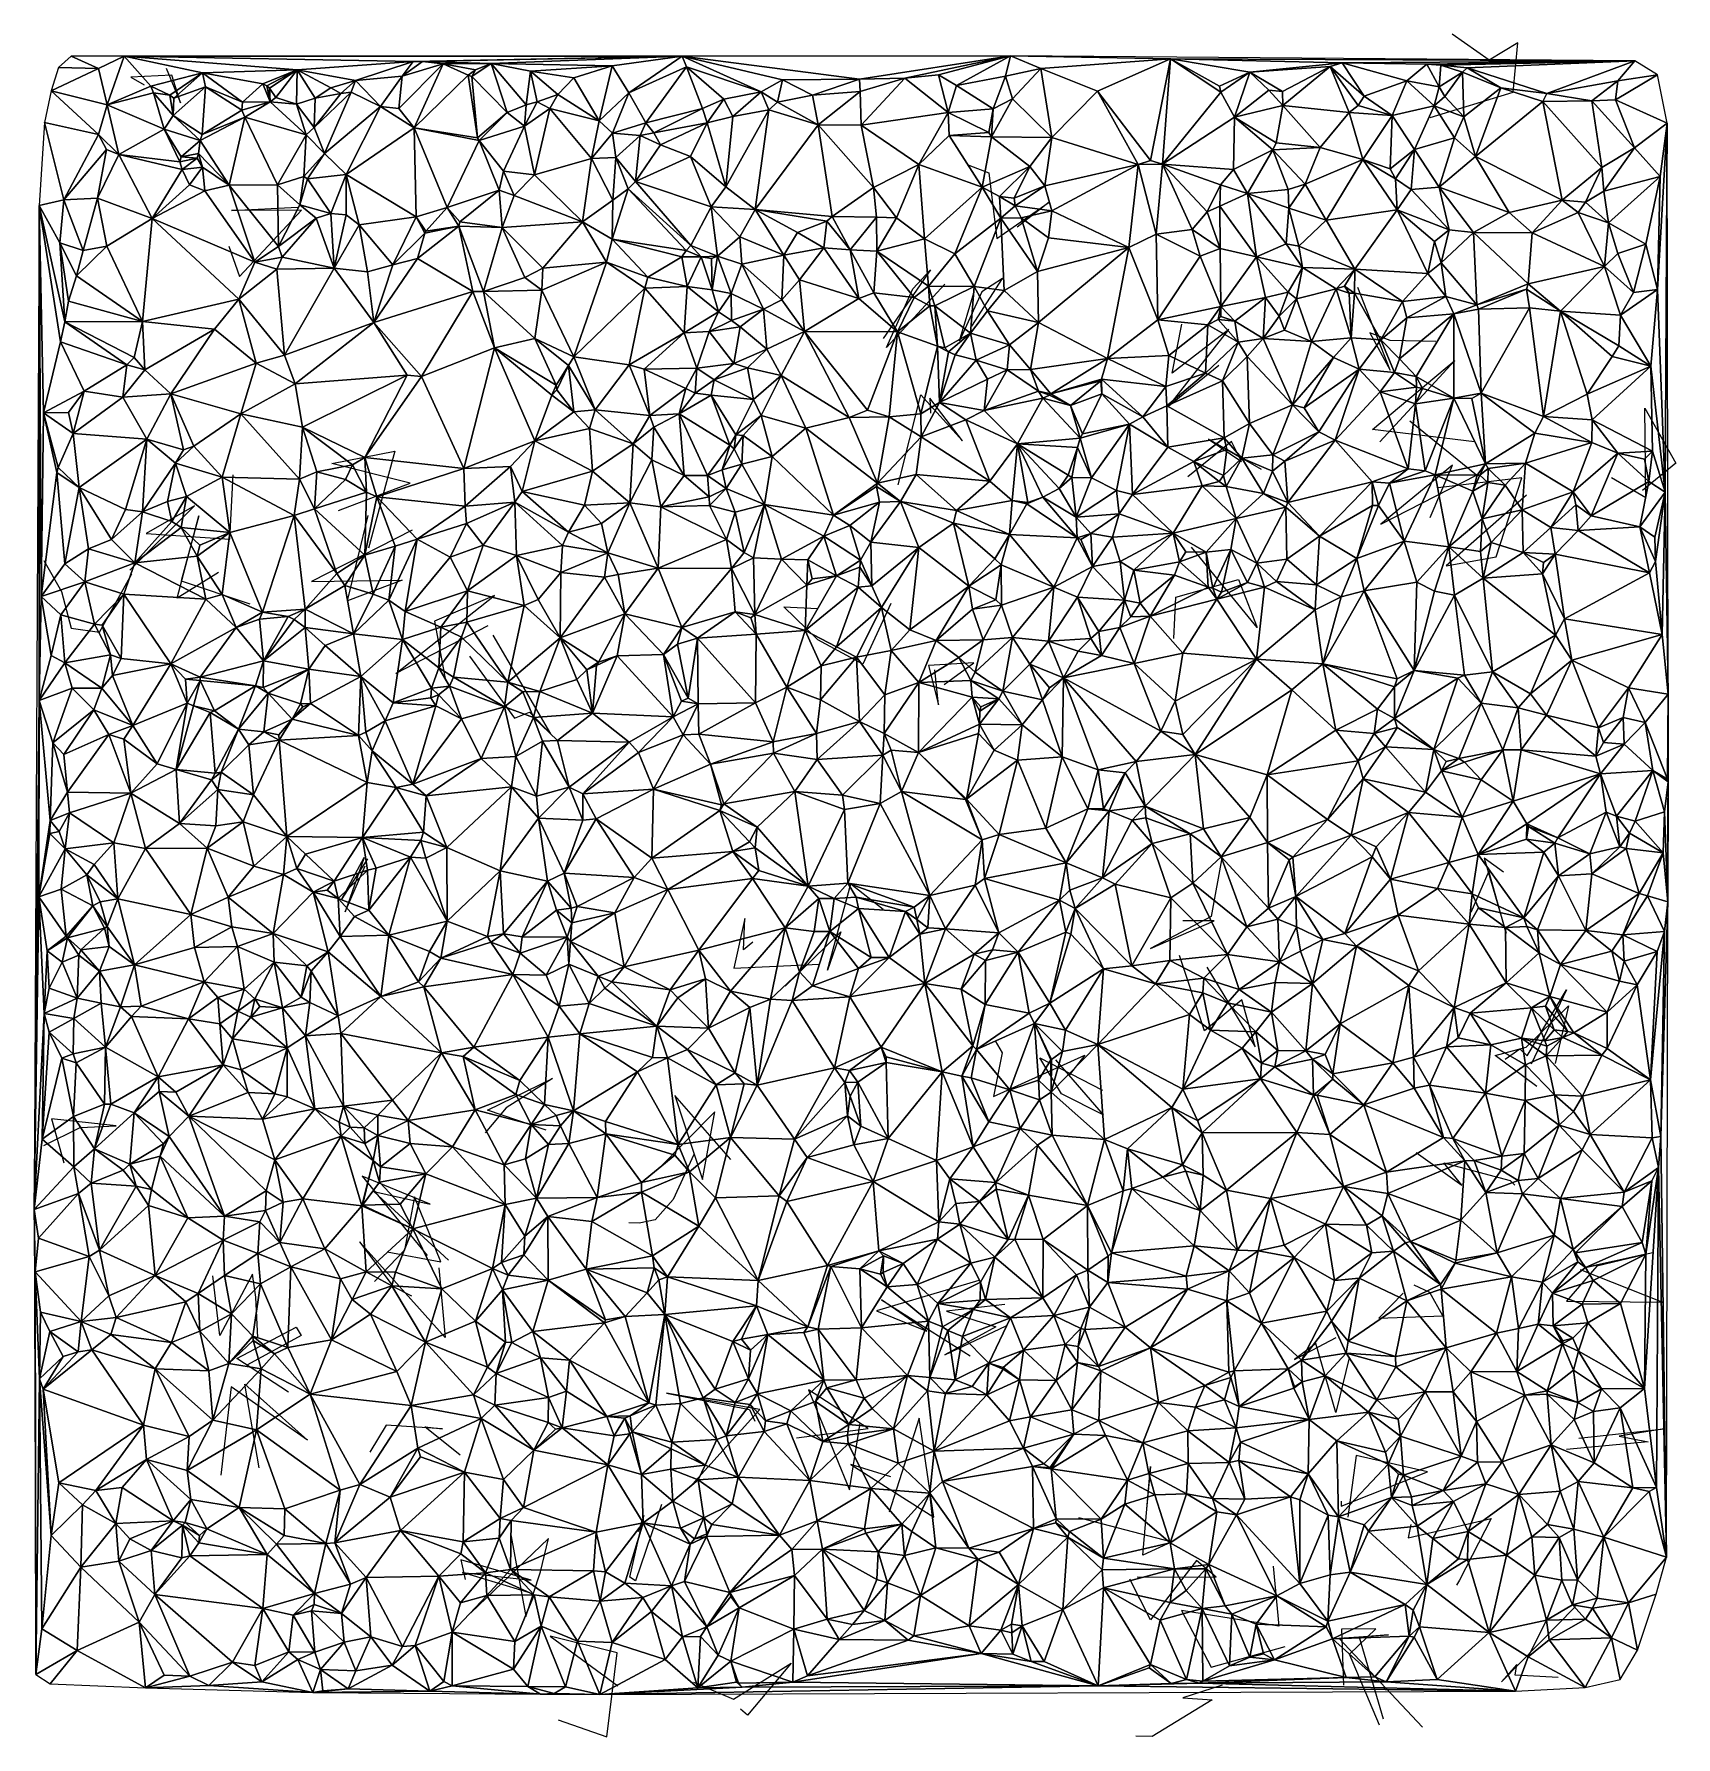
# Model space of a CAD drawing. Header units: metres. Extents: x -15 to 15.1, y -15.8 to 15.4.
import ezdxf

# ---------------------------------------------------------------- set-up
doc = ezdxf.new("R2010")
doc.units = ezdxf.units.M
doc.layers.add('CRACKS', color=1, linetype='Continuous')
doc.layers.add('STREET_MESH', color=7, linetype='Continuous')

msp = doc.modelspace()

# ---------------------------------------------------------------- linework, layer by layer
at = {"layer": 'CRACKS'}
for points in [[(10.564, 13.863, 0.1), (12.08, 14.325, 0.1), (12.165, 15.229, 0.1), (11.645, 14.908, 0.1), (10.967, 15.387, 0.1)], [(-12.564, 14.766, 0.1), (-12.303, 14.128, 0.1), (-12.462, 14.633, 0.1), (-13.207, 14.598, 0.1), (-12.964, 14.456, 0.1)], [(2.123, 12.99, 0.1), (2.489, 12.847, 0.1), (2.637, 11.647, 0.1), (3.594, 12.312, 0.1), (3.01, 11.853, 0.1)], [(-11.419, 11.503, 0.1), (-11.224, 10.95, 0.1), (-10.084, 12.164, 0.1), (-11.368, 12.156, 0.1), (-10.157, 12.221, 0.1)], [(1.684, 10.809, 0.1), (0.619, 9.653, 0.1), (1.099, 10.728, 0.1), (1.423, 11.074, 0.1), (0.557, 9.818, 0.1)], [(2.179, 10.043, 0.1), (2.736, 10.913, 0.1), (2.358, 10.669, 0.1), (1.955, 9.776, 0.1), (2.214, 10.653, 0.1)], [(10.667, 9.764, 0.1), (9.832, 9.779, 0.1), (9.459, 9.918, 0.1), (9.834, 9.234, 0.1), (9.242, 10.75, 0.1)], [(6.696, 9.32, 0.1), (5.781, 8.579, 0.1), (6.881, 9.981, 0.1), (5.842, 9.182, 0.1), (6.019, 10.076, 0.1)], [(11.374, 7.924, 0.1), (9.506, 8.151, 0.1), (10.836, 9.27, 0.1), (11.015, 9.416, 0.1), (9.646, 7.927, 0.1)], [(0.829, 7.136, 0.1), (1.247, 8.787, 0.1), (2.007, 7.944, 0.1), (1.412, 8.722, 0.1), (1.423, 8.453, 0.1)], [(13.879, 7.272, 0.1), (14.509, 6.91, 0.1), (14.491, 8.544, 0.1), (15.061, 7.538, 0.1), (14.45, 7.034, 0.1)], [(10.562, 6.54, 0.1), (10.974, 7.498, 0.1), (9.661, 6.417, 0.1), (11.412, 7.313, 0.1), (10.192, 8.303, 0.1)], [(7.478, 7.418, 0.1), (6.509, 7.974, 0.1), (7.112, 7.564, 0.1), (6.928, 7.932, 0.1), (6.13, 7.287, 0.1)], [(-9.411, 6.67, 0.1), (-8.101, 7.17, 0.1), (-9.53, 7.531, 0.1), (-8.381, 7.753, 0.1), (-8.861, 5.977, 0.1)], [(-13.226, 5.578, 0.1), (-12.047, 6.753, 0.1), (-12.931, 6.25, 0.1), (-11.397, 6.144, 0.1), (-11.339, 7.319, 0.1)], [(12.329, 6.95, 0.1), (10.857, 5.658, 0.1), (11.774, 5.819, 0.1), (12.243, 7.269, 0.1), (10.708, 7.086, 0.1)], [(-11.606, 5.536, 0.1), (-12.359, 5.068, 0.1), (-11.967, 6.569, 0.1), (-12.286, 5.38, 0.1), (-11.034, 4.96, 0.1)], [(-8.061, 6.307, 0.1), (-9.901, 5.372, 0.1), (-8.245, 5.393, 0.1), (-9.245, 5.014, 0.1), (-8.869, 6.576, 0.1)], [(5.873, 4.329, 0.1), (5.913, 5.082, 0.1), (7.058, 5.407, 0.1), (7.398, 4.526, 0.1), (6.2, 5.999, 0.1)], [(-14.8, 5.753, 0.1), (-14.478, 5.189, 0.1), (-14.3, 4.515, 0.1), (-13.781, 4.442, 0.1), (-13.192, 5.51, 0.1)], [(-6.68, 4.559, 0.1), (-8.358, 3.685, 0.1), (-6.557, 5.111, 0.1), (-7.651, 4.646, 0.1), (-7.454, 3.56, 0.1)], [(0.696, 4.965, 0.1), (0.182, 3.856, 0.1), (-0.637, 4.302, 0.1), (-1.259, 4.908, 0.1), (-0.647, 4.879, 0.1)], [(-7.011, 4.005, 0.1), (-6.191, 2.872, 0.1), (-5.914, 2.98, 0.1), (-5.526, 2.583, 0.1), (-6.579, 4.386, 0.1)], [(1.674, 3.486, 0.1), (2.212, 3.881, 0.1), (1.384, 3.835, 0.1), (1.566, 3.113, 0.1), (1.499, 3.756, 0.1)], [(-8.878, 0.296, 0.1), (-9.351, -0.439, 0.1), (-8.942, 0.32, 0.1), (-9.286, -0.675, 0.1), (-8.922, 0.17, 0.1)], [(6.756, 0.343, 0.1), (6.559, -0.762, 0.1), (5.448, -1.344, 0.1), (6.612, -0.837, 0.1), (6.036, -0.838, 0.1)], [(11.907, 0.05, 0.1), (11.55, 0.307, 0.1), (11.956, -1.063, 0.1), (11.635, 0.071, 0.1), (11.311, -0.689, 0.1)], [(-1.238, -2.032, 0.1), (-0.216, -1.038, 0.1), (-0.46, -1.741, 0.1), (-0.034, -0.159, 0.1), (0.556, -0.624, 0.1)], [(-1.829, -1.23, 0.1), (-2.001, -1.37, 0.1), (-1.976, -0.798, 0.1), (-2.178, -1.705, 0.1), (-0.616, -1.634, 0.1)], [(6.479, -1.689, 0.1), (7.365, -3.142, 0.1), (7.118, -2.287, 0.1), (6.434, -2.854, 0.1), (5.98, -1.475, 0.1)], [(11.937, -3.37, 0.1), (12.206, -3.179, 0.1), (12.341, -3.312, 0.1), (13.058, -2.1, 0.1), (12.412, -3.462, 0.1)], [(12.514, -3.868, 0.1), (11.755, -3.301, 0.1), (12.321, -3.149, 0.1), (13.095, -2.392, 0.1), (12.852, -3.452, 0.1)], [(2.603, -3.034, 0.1), (2.73, -3.253, 0.1), (2.574, -4.055, 0.1), (4.244, -3.298, 0.1), (3.961, -3.663, 0.1)], [(3.711, -3.38, 0.1), (4.581, -4.39, 0.1), (3.816, -4.007, 0.1), (3.42, -3.345, 0.1), (4.566, -3.939, 0.1)], [(-5.609, -4.671, 0.1), (-6.681, -4.306, 0.1), (-5.495, -3.726, 0.1), (-6.343, -4.258, 0.1), (-6.729, -4.717, 0.1)], [(-2.233, -5.204, 0.1), (-3.258, -4.038, 0.1), (-2.747, -5.57, 0.1), (-2.526, -4.335, 0.1), (-3.571, -5.396, 0.1)], [(-14.8, -4.951, 0.1), (-14.138, -4.618, 0.1), (-13.475, -4.593, 0.1), (-14.663, -4.464, 0.1), (-14.436, -5.266, 0.1)], [(-2.906, -5.112, 0.1), (-3.288, -5.939, 0.1), (-3.616, -6.308, 0.1), (-3.911, -6.373, 0.1), (-4.099, -6.362, 0.1)], [(10.305, -5.076, 0.1), (11.143, -5.673, 0.1), (10.812, -5.265, 0.1), (12.029, -5.588, 0.1), (12.11, -5.675, 0.1)], [(-7.4, -7.048, 0.1), (-8.765, -5.791, 0.1), (-7.735, -6.023, 0.1), (-8.98, -5.51, 0.1), (-7.787, -6.963, 0.1)], [(-8.521, -6.896, 0.1), (-7.537, -7.08, 0.1), (-8.022, -5.888, 0.1), (-8.204, -6.868, 0.1), (-8.749, -7.436, 0.1)], [(-7.576, -7.19, 0.1), (-7.459, -8.461, 0.1), (-9.024, -6.712, 0.1), (-8.408, -7.53, 0.1), (-8.073, -7.699, 0.1)], [(14.631, -6.917, 0.1), (13.616, -7.159, 0.1), (13.056, -7.799, 0.1), (14.807, -7.815, 0.1), (13.316, -7.224, 0.1)], [(-10.886, -8.471, 0.1), (-10.921, -7.724, 0.1), (-10.986, -7.304, 0.1), (-11.583, -8.426, 0.1), (-11.709, -7.337, 0.1)], [(2.309, -7.42, 0.1), (0.432, -7.975, 0.1), (1.352, -8.349, 0.1), (0.528, -7.771, 0.1), (2.145, -8.799, 0.1)], [(10.071, -7.651, 0.1), (9.622, -8.112, 0.1), (10.796, -8.068, 0.1), (10.56, -7.642, 0.1), (10.27, -7.504, 0.1)], [(2.779, -7.862, 0.1), (1.712, -7.981, 0.1), (2.62, -8.268, 0.1), (1.681, -8.778, 0.1), (2.805, -8.249, 0.1)], [(-10.322, -9.462, 0.1), (-11.272, -8.85, 0.1), (-10.186, -8.274, 0.1), (-10.093, -8.425, 0.1), (-11.075, -8.961, 0.1)], [(9.08, -8.834, 0.1), (8.837, -9.833, 0.1), (8.474, -8.571, 0.1), (8.083, -8.868, 0.1), (8.844, -8.462, 0.1)], [(-10.863, -10.846, 0.1), (-11.126, -9.317, 0.1), (-9.98, -10.34, 0.1), (-11.373, -9.364, 0.1), (-11.564, -10.98, 0.1)], [(-2.986, -11.21, 0.1), (-1.703, -9.782, 0.1), (-3.409, -9.482, 0.1), (-1.891, -9.783, 0.1), (-1.792, -9.997, 0.1)], [(-1.033, -10.297, 0.1), (0.28, -10.127, 0.1), (-0.811, -9.42, 0.1), (-0.06, -11.252, 0.1), (0.133, -10.031, 0.1)], [(0.698, -11.01, 0.1), (-0.038, -10.784, 0.1), (1.48, -11.748, 0.1), (1.212, -9.942, 0.1), (0.664, -11.658, 0.1)], [(-7.186, -10.618, 0.1), (-7.831, -10.095, 0.1), (-7.506, -10.136, 0.1), (-8.536, -10.066, 0.1), (-8.834, -10.559, 0.1)], [(13.285, -10.308, 0.1), (14.848, -10.134, 0.1), (14.023, -10.268, 0.1), (14.55, -10.373, 0.1), (13.06, -10.513, 0.1)], [(4.129, -11.754, 0.1), (5.837, -12.203, 0.1), (5.308, -12.445, 0.1), (5.445, -10.826, 0.1), (5.369, -11.669, 0.1)], [(8.937, -11.461, 0.1), (8.938, -11.552, 0.1), (10.518, -10.919, 0.1), (9.207, -10.622, 0.1), (9.06, -11.748, 0.1)], [(-3.503, -11.519, 0.1), (-3.978, -12.915, 0.1), (-4.081, -12.849, 0.1), (-3.822, -11.719, 0.1), (-3.929, -12.021, 0.1)], [(10.208, -11.886, 0.1), (10.161, -12.131, 0.1), (11.681, -11.776, 0.1), (11.102, -12.906, 0.1), (11.047, -12.996, 0.1)], [(-6.261, -12.039, 0.1), (-5.985, -13.571, 0.1), (-5.713, -12.751, 0.1), (-5.569, -12.139, 0.1), (-6.991, -13.501, 0.1)], [(-5.931, -13.132, 0.1), (-7.142, -12.762, 0.1), (-5.884, -12.901, 0.1), (-7.172, -12.532, 0.1), (-7.092, -12.889, 0.1)], [(5.204, -12.84, 0.1), (6.646, -12.846, 0.1), (6.289, -12.544, 0.1), (5.445, -13.628, 0.1), (5.07, -12.888, 0.1)], [(7.691, -12.646, 0.1), (7.793, -13.744, 0.1), (6.012, -13.458, 0.1), (6.554, -14.498, 0.1), (7.913, -14.12, 0.1)], [(12.904, -14.684, 0.1), (12.118, -14.642, 0.1), (12.151, -14.449, 0.1), (11.869, -14.763, 0.1), (13.22, -13.388, 0.1)], [(-5.393, -15.461, 0.1), (-4.502, -15.772, 0.1), (-4.31, -14.231, 0.1), (-5.54, -13.929, 0.1), (-4.302, -14.84, 0.1)], [(10.423, -15.594, 0.1), (8.895, -13.965, 0.1), (9.802, -13.906, 0.1), (9.266, -13.944, 0.1), (9.702, -15.441, 0.1)], [(9.639, -15.555, 0.1), (9.088, -14.256, 0.1), (9.571, -13.796, 0.1), (8.943, -13.801, 0.1), (8.981, -14.827, 0.1)], [(-2.915, -14.767, 0.1), (-2.181, -15.082, 0.1), (-1.125, -14.425, 0.1), (-1.929, -15.376, 0.1), (-2.054, -15.261, 0.1)], [(6.758, -14.824, 0.1), (6.036, -15.055, 0.1), (6.576, -15.094, 0.1), (5.477, -15.767, 0.1), (5.181, -15.755, 0.1)]]:
    msp.add_polyline3d(points, dxfattribs=at)
at = {"layer": 'STREET_MESH'}
for points in [[(-13.803, 14.757), (-14.299, 14.981), (-14.535, 14.778)], [(-13.803, 14.757), (-13.333, 14.982), (-14.299, 14.981)], [(-13.803, 14.757), (-13.645, 14.095), (-13.333, 14.982)], [(-13.645, 14.095), (-12.845, 14.432), (-13.333, 14.982)], [(-13.333, 14.982), (-3.12, 14.981), (2.885, 14.989)], [(-13.333, 14.982), (-10.168, 14.734), (-8.044, 14.884)], [(-11.899, 14.68), (-10.168, 14.734), (-13.333, 14.982)], [(-12.845, 14.432), (-11.899, 14.68), (-13.333, 14.982)], [(-3.12, 14.981), (-13.333, 14.982), (-8.044, 14.884)], [(-7.871, 14.883), (-3.12, 14.981), (-8.044, 14.884)], [(-3.12, 14.981), (-7.871, 14.883), (-6.619, 14.848)], [(-3.12, 14.981), (-6.619, 14.848), (-4.4, 14.804)], [(-4.099, 14.311), (-3.12, 14.981), (-4.4, 14.804)], [(-3.045, 14.789), (-3.12, 14.981), (-4.099, 14.311)], [(-3.12, 14.981), (0.12, 14.564), (2.885, 14.989)], [(-3.12, 14.981), (-1.289, 14.549), (0.12, 14.564)], [(-1.674, 14.331), (-3.12, 14.981), (-3.045, 14.789)], [(-1.674, 14.331), (-1.289, 14.549), (-3.12, 14.981)], [(0.12, 14.564), (0.949, 14.579), (2.885, 14.989)], [(0.949, 14.579), (1.567, 14.64), (2.885, 14.989)], [(1.567, 14.64), (1.897, 14.446), (2.885, 14.989)], [(1.897, 14.446), (2.795, 14.619), (2.885, 14.989)], [(2.795, 14.619), (3.443, 14.755), (2.885, 14.989)], [(5.815, 14.931), (14.308, 14.898), (2.885, 14.989)], [(3.443, 14.755), (5.815, 14.931), (2.885, 14.989)], [(-14.67, 14.35), (-13.803, 14.757), (-14.535, 14.778)], [(-13.645, 14.095), (-13.803, 14.757), (-14.67, 14.35)], [(-12.845, 14.432), (-12.498, 14.271), (-11.899, 14.68)], [(-12.498, 14.271), (-12.423, 14.214), (-11.899, 14.68)], [(-12.423, 14.214), (-11.842, 14.421), (-11.899, 14.68)], [(-11.899, 14.68), (-10.793, 14.475), (-10.168, 14.734)], [(-11.166, 14.14), (-10.793, 14.475), (-11.899, 14.68)], [(-11.842, 14.421), (-11.166, 14.14), (-11.899, 14.68)], [(-10.168, 14.734), (-10.793, 14.475), (-10.723, 14.438)], [(-10.673, 14.398), (-10.168, 14.734), (-10.723, 14.438)], [(-10.673, 14.398), (-10.556, 14.229), (-10.168, 14.734)], [(-10.556, 14.229), (-10.18, 14.103), (-10.168, 14.734)], [(-10.18, 14.103), (-9.839, 14.216), (-10.168, 14.734)], [(-10.168, 14.734), (-9.099, 14.537), (-8.044, 14.884)], [(-9.551, 14.402), (-9.099, 14.537), (-10.168, 14.734)], [(-9.839, 14.216), (-9.551, 14.402), (-10.168, 14.734)], [(-9.099, 14.537), (-8.243, 14.616), (-8.044, 14.884)], [(-7.498, 14.845), (-8.243, 14.616), (-8.309, 14.026)], [(-8.023, 13.673), (-7.498, 14.845), (-8.309, 14.026)], [(-8.243, 14.616), (-7.871, 14.883), (-8.044, 14.884)], [(-8.243, 14.616), (-7.498, 14.845), (-7.871, 14.883)], [(-8.023, 13.673), (-7.04, 14.636), (-7.498, 14.845)], [(-7.871, 14.883), (-7.498, 14.845), (-6.619, 14.848)], [(-7.498, 14.845), (-6.904, 14.731), (-6.619, 14.848)], [(-7.04, 14.636), (-6.904, 14.731), (-7.498, 14.845)], [(-6.904, 14.731), (-7.04, 14.636), (-6.971, 14.608)], [(-6.971, 14.608), (-6.322, 13.951), (-6.619, 14.848)], [(-6.904, 14.731), (-6.971, 14.608), (-6.619, 14.848)], [(-6.619, 14.848), (-5.897, 14.71), (-4.4, 14.804)], [(-5.978, 14.095), (-5.897, 14.71), (-6.619, 14.848)], [(-6.322, 13.951), (-5.978, 14.095), (-6.619, 14.848)], [(-5.978, 14.095), (-5.776, 14.149), (-5.897, 14.71)], [(-5.897, 14.71), (-5.105, 14.584), (-4.4, 14.804)], [(-5.105, 14.584), (-5.897, 14.71), (-5.394, 14.284)], [(-5.897, 14.71), (-5.776, 14.149), (-5.394, 14.284)], [(-5.105, 14.584), (-4.64, 13.798), (-4.4, 14.804)], [(-4.64, 13.798), (-4.099, 14.311), (-4.4, 14.804)], [(-3.788, 13.76), (-3.045, 14.789), (-4.099, 14.311)], [(-3.788, 13.76), (-2.752, 14.027), (-3.045, 14.789)], [(-2.752, 14.027), (-2.358, 14.198), (-3.045, 14.789)], [(-2.358, 14.198), (-1.674, 14.331), (-3.045, 14.789)], [(3.443, 14.755), (2.795, 14.619), (2.921, 14.202)], [(3.64, 13.496), (3.443, 14.755), (2.921, 14.202)], [(3.443, 14.755), (4.478, 14.343), (5.815, 14.931)], [(3.443, 14.755), (3.64, 13.496), (4.478, 14.343)], [(4.478, 14.343), (5.448, 13.072), (5.815, 14.931)], [(5.448, 13.072), (5.669, 13.008), (5.815, 14.931)], [(5.669, 13.008), (6.731, 14.321), (5.815, 14.931)], [(14.308, 14.898), (5.815, 14.931), (8.952, 14.861)], [(5.815, 14.931), (7.262, 14.688), (8.952, 14.861)], [(6.707, 14.436), (7.262, 14.688), (5.815, 14.931)], [(6.731, 14.321), (6.707, 14.436), (5.815, 14.931)], [(6.707, 14.436), (6.731, 14.321), (7.262, 14.688)], [(6.731, 14.321), (6.982, 13.864), (7.262, 14.688)], [(6.982, 13.864), (7.614, 14.362), (7.262, 14.688)], [(7.262, 14.688), (8.737, 14.793), (8.952, 14.861)], [(7.864, 14.336), (8.737, 14.793), (7.262, 14.688)], [(7.614, 14.362), (7.864, 14.336), (7.262, 14.688)], [(8.737, 14.793), (7.864, 14.336), (7.87, 14.081)], [(9.084, 13.949), (8.737, 14.793), (7.87, 14.081)], [(8.737, 14.793), (9.359, 14.249), (8.952, 14.861)], [(9.247, 14.08), (8.737, 14.793), (9.084, 13.949)], [(8.737, 14.793), (9.247, 14.08), (9.359, 14.249)], [(10.505, 14.837), (14.308, 14.898), (8.952, 14.861)], [(9.359, 14.249), (10.134, 14.529), (8.952, 14.861)], [(10.134, 14.529), (10.505, 14.837), (8.952, 14.861)], [(10.134, 14.529), (10.73, 14.423), (10.505, 14.837)], [(10.505, 14.837), (10.761, 14.819), (14.308, 14.898)], [(10.505, 14.837), (10.73, 14.423), (10.761, 14.819)], [(10.73, 14.423), (11.158, 14.689), (10.761, 14.819)], [(11.158, 14.689), (10.73, 14.423), (10.831, 14.247)], [(10.761, 14.819), (11.242, 14.77), (14.308, 14.898)], [(11.158, 14.689), (11.242, 14.77), (10.761, 14.819)], [(11.178, 13.872), (11.158, 14.689), (10.831, 14.247)], [(11.242, 14.77), (11.158, 14.689), (11.856, 14.406)], [(11.158, 14.689), (11.178, 13.872), (11.856, 14.406)], [(11.242, 14.77), (12.697, 14.297), (14.308, 14.898)], [(12.697, 14.297), (11.242, 14.77), (11.856, 14.406)], [(12.697, 14.297), (13.997, 14.534), (14.308, 14.898)], [(14.308, 14.898), (13.997, 14.534), (14.726, 14.641)], [(-13.804, 13.551), (-14.67, 14.35), (-14.788, 13.771)], [(-13.804, 13.551), (-13.645, 14.095), (-14.67, 14.35)], [(-12.792, 14.312), (-12.845, 14.432), (-13.645, 14.095)], [(-12.792, 14.312), (-12.498, 14.271), (-12.845, 14.432)], [(-12.435, 13.897), (-11.842, 14.421), (-12.423, 14.214)], [(-12.435, 13.897), (-11.907, 13.549), (-11.842, 14.421)], [(-11.907, 13.549), (-11.179, 13.996), (-11.842, 14.421)], [(-11.179, 13.996), (-11.166, 14.14), (-11.842, 14.421)], [(-11.166, 14.14), (-10.663, 14.144), (-10.793, 14.475)], [(-10.793, 14.475), (-10.663, 14.144), (-10.723, 14.438)], [(-10.663, 14.144), (-10.673, 14.398), (-10.723, 14.438)], [(-10.663, 14.144), (-10.556, 14.229), (-10.673, 14.398)], [(-9.551, 14.402), (-9.839, 14.216), (-9.369, 14.302)], [(-9.099, 14.537), (-9.551, 14.402), (-9.369, 14.302)], [(-9.177, 14.326), (-9.099, 14.537), (-9.369, 14.302)], [(-9.099, 14.537), (-9.177, 14.326), (-8.639, 14.06)], [(-9.099, 14.537), (-8.639, 14.06), (-8.243, 14.616)], [(-8.243, 14.616), (-8.639, 14.06), (-8.309, 14.026)], [(-7.04, 14.636), (-8.023, 13.673), (-6.864, 13.49)], [(-7.04, 14.636), (-6.864, 13.49), (-6.971, 14.608)], [(-6.971, 14.608), (-6.864, 13.49), (-6.322, 13.951)], [(-4.64, 13.798), (-5.105, 14.584), (-5.394, 14.284)], [(-1.289, 14.549), (-1.674, 14.331), (-1.378, 14.143)], [(-1.289, 14.549), (-1.378, 14.143), (-0.736, 14.272)], [(-1.289, 14.549), (-0.736, 14.272), (0.12, 14.564)], [(-0.736, 14.272), (0.135, 14.334), (0.12, 14.564)], [(0.135, 14.334), (-0.736, 14.272), (-0.633, 13.724)], [(0.156, 13.719), (0.135, 14.334), (-0.633, 13.724)], [(0.12, 14.564), (0.135, 14.334), (0.949, 14.579)], [(0.135, 14.334), (0.156, 13.719), (0.949, 14.579)], [(0.156, 13.719), (1.744, 13.951), (0.949, 14.579)], [(1.744, 13.951), (1.567, 14.64), (0.949, 14.579)], [(1.567, 14.64), (1.744, 13.951), (1.897, 14.446)], [(1.744, 13.951), (2.57, 14.02), (1.897, 14.446)], [(2.57, 14.02), (2.795, 14.619), (1.897, 14.446)], [(2.795, 14.619), (2.57, 14.02), (2.921, 14.202)], [(3.64, 13.496), (5.219, 12.998), (4.478, 14.343)], [(5.219, 12.998), (5.448, 13.072), (4.478, 14.343)], [(7.614, 14.362), (6.982, 13.864), (7.87, 14.081)], [(7.864, 14.336), (7.614, 14.362), (7.87, 14.081)], [(10.134, 14.529), (9.359, 14.249), (9.869, 13.894)], [(10.638, 14.076), (10.134, 14.529), (9.869, 13.894)], [(10.73, 14.423), (10.134, 14.529), (10.638, 14.076)], [(10.73, 14.423), (10.638, 14.076), (10.831, 14.247)], [(11.856, 14.406), (11.178, 13.872), (11.391, 13.149)], [(12.623, 14.151), (11.856, 14.406), (11.391, 13.149)], [(12.623, 14.151), (12.697, 14.297), (11.856, 14.406)], [(12.697, 14.297), (13.524, 14.168), (13.997, 14.534)], [(13.997, 14.534), (13.524, 14.168), (13.956, 14.184)], [(13.956, 14.184), (14.899, 13.755), (14.726, 14.641)], [(13.997, 14.534), (13.956, 14.184), (14.726, 14.641)], [(-13.429, 13.181), (-13.645, 14.095), (-13.804, 13.551)], [(-12.601, 13.647), (-12.792, 14.312), (-13.645, 14.095)], [(-13.429, 13.181), (-12.601, 13.647), (-13.645, 14.095)], [(-12.435, 13.897), (-12.792, 14.312), (-12.601, 13.647)], [(-12.792, 14.312), (-12.435, 13.897), (-12.498, 14.271)], [(-12.498, 14.271), (-12.435, 13.897), (-12.423, 14.214)], [(-10.663, 14.144), (-11.179, 13.996), (-11.124, 13.868)], [(-11.179, 13.996), (-10.663, 14.144), (-11.166, 14.14)], [(-10.001, 13.542), (-10.663, 14.144), (-11.124, 13.868)], [(-10.556, 14.229), (-10.663, 14.144), (-10.18, 14.103)], [(-10.663, 14.144), (-10.001, 13.542), (-10.18, 14.103)], [(-9.854, 13.679), (-9.839, 14.216), (-10.18, 14.103)], [(-10.001, 13.542), (-9.854, 13.679), (-10.18, 14.103)], [(-9.177, 14.326), (-9.854, 13.679), (-9.665, 13.199)], [(-9.854, 13.679), (-9.177, 14.326), (-9.369, 14.302)], [(-9.839, 14.216), (-9.854, 13.679), (-9.369, 14.302)], [(-8.639, 14.06), (-9.177, 14.326), (-9.665, 13.199)], [(-9.272, 12.82), (-8.639, 14.06), (-9.665, 13.199)], [(-8.023, 13.673), (-8.639, 14.06), (-9.272, 12.82)], [(-8.639, 14.06), (-8.023, 13.673), (-8.309, 14.026)], [(-6.004, 13.701), (-5.978, 14.095), (-6.322, 13.951)], [(-6.004, 13.701), (-5.776, 14.149), (-5.978, 14.095)], [(-6.004, 13.701), (-5.542, 14.023), (-5.776, 14.149)], [(-5.542, 14.023), (-6.004, 13.701), (-5.825, 12.81)], [(-5.542, 14.023), (-5.825, 12.81), (-4.784, 13.112)], [(-5.776, 14.149), (-5.542, 14.023), (-5.394, 14.284)], [(-5.542, 14.023), (-4.64, 13.798), (-5.394, 14.284)], [(-5.542, 14.023), (-4.784, 13.112), (-4.64, 13.798)], [(-4.399, 13.575), (-4.099, 14.311), (-4.64, 13.798)], [(-4.399, 13.575), (-3.788, 13.76), (-4.099, 14.311)], [(-3.64, 13.58), (-2.752, 14.027), (-3.788, 13.76)], [(-2.752, 14.027), (-3.64, 13.58), (-2.663, 13.76)], [(-2.358, 14.198), (-2.752, 14.027), (-2.663, 13.76)], [(-2.195, 13.878), (-2.358, 14.198), (-2.663, 13.76)], [(-1.674, 14.331), (-2.358, 14.198), (-2.195, 13.878)], [(-1.674, 14.331), (-2.195, 13.878), (-1.535, 13.998)], [(-1.378, 14.143), (-1.674, 14.331), (-1.535, 13.998)], [(-1.378, 14.143), (-1.535, 13.998), (-0.633, 13.724)], [(-0.736, 14.272), (-1.378, 14.143), (-0.633, 13.724)], [(2.54, 13.505), (3.64, 13.496), (2.921, 14.202)], [(2.57, 14.02), (2.54, 13.505), (2.921, 14.202)], [(6.982, 13.864), (6.731, 14.321), (5.669, 13.008)], [(6.982, 13.864), (7.746, 13.397), (7.87, 14.081)], [(7.746, 13.397), (8.55, 13.309), (7.87, 14.081)], [(8.55, 13.309), (9.084, 13.949), (7.87, 14.081)], [(9.247, 14.08), (9.084, 13.949), (9.869, 13.894)], [(9.359, 14.249), (9.247, 14.08), (9.869, 13.894)], [(10.275, 13.274), (10.638, 14.076), (9.869, 13.894)], [(11.009, 13.491), (10.638, 14.076), (10.275, 13.274)], [(10.638, 14.076), (11.178, 13.872), (10.831, 14.247)], [(11.178, 13.872), (10.638, 14.076), (11.009, 13.491)], [(12.98, 12.349), (12.623, 14.151), (11.391, 13.149)], [(12.697, 14.297), (12.623, 14.151), (13.524, 14.168)], [(12.623, 14.151), (13.706, 12.943), (13.524, 14.168)], [(13.706, 12.943), (12.623, 14.151), (12.98, 12.349)], [(13.524, 14.168), (14.3, 13.308), (13.956, 14.184)], [(13.524, 14.168), (13.706, 12.943), (14.3, 13.308)], [(14.3, 13.308), (14.899, 13.755), (13.956, 14.184)], [(-14.433, 12.353), (-14.788, 13.771), (-14.889, 12.252)], [(-14.433, 12.353), (-13.804, 13.551), (-14.788, 13.771)], [(-11.944, 13.442), (-12.435, 13.897), (-12.601, 13.647)], [(-12.435, 13.897), (-11.944, 13.442), (-11.907, 13.549)], [(-11.907, 13.549), (-11.944, 13.442), (-11.124, 13.868)], [(-11.944, 13.442), (-11.411, 12.624), (-11.124, 13.868)], [(-11.179, 13.996), (-11.907, 13.549), (-11.124, 13.868)], [(-11.124, 13.868), (-11.411, 12.624), (-10.529, 12.626)], [(-10.001, 13.542), (-11.124, 13.868), (-10.529, 12.626)], [(-6.864, 13.49), (-6.835, 13.442), (-6.322, 13.951)], [(-6.835, 13.442), (-6.004, 13.701), (-6.322, 13.951)], [(-4.784, 13.112), (-4.399, 13.575), (-4.64, 13.798)], [(-3.788, 13.76), (-4.399, 13.575), (-3.89, 13.53)], [(-3.64, 13.58), (-3.788, 13.76), (-3.89, 13.53)], [(-2.663, 13.76), (-3.64, 13.58), (-3.52, 13.363)], [(-2.969, 13.144), (-2.663, 13.76), (-3.52, 13.363)], [(-2.663, 13.76), (-2.969, 13.144), (-2.326, 12.59)], [(-2.195, 13.878), (-2.663, 13.76), (-2.326, 12.59)], [(-1.787, 12.177), (-1.535, 13.998), (-2.326, 12.59)], [(-1.535, 13.998), (-2.195, 13.878), (-2.326, 12.59)], [(-1.535, 13.998), (-1.787, 12.177), (-0.633, 13.724)], [(-1.787, 12.177), (-0.378, 12.047), (-0.633, 13.724)], [(0.381, 12.581), (0.156, 13.719), (-0.633, 13.724)], [(-0.378, 12.047), (0.381, 12.581), (-0.633, 13.724)], [(0.156, 13.719), (1.206, 13), (1.744, 13.951)], [(0.156, 13.719), (0.381, 12.581), (1.206, 13)], [(1.206, 13), (1.765, 13.531), (1.744, 13.951)], [(2.57, 14.02), (1.744, 13.951), (2.487, 13.585)], [(1.744, 13.951), (1.765, 13.531), (2.487, 13.585)], [(2.54, 13.505), (2.57, 14.02), (2.487, 13.585)], [(6.964, 12.907), (6.982, 13.864), (5.669, 13.008)], [(6.982, 13.864), (6.964, 12.907), (7.683, 13.266)], [(7.746, 13.397), (6.982, 13.864), (7.683, 13.266)], [(9.084, 13.949), (8.55, 13.309), (9.332, 13.094)], [(9.084, 13.949), (9.332, 13.094), (9.869, 13.894)], [(9.332, 13.094), (9.834, 12.921), (9.869, 13.894)], [(9.834, 12.921), (10.275, 13.274), (9.869, 13.894)], [(11.178, 13.872), (11.009, 13.491), (11.391, 13.149)], [(14.899, 13.755), (14.3, 13.308), (14.775, 12.78)], [(14.899, 13.755), (14.726, 10.711), (14.866, 7.006)], [(14.726, 10.711), (14.899, 13.755), (14.775, 12.78)], [(14.899, 13.755), (14.866, 7.006), (14.919, 3.308)], [(-14.433, 12.353), (-13.656, 13.277), (-13.804, 13.551)], [(-13.656, 13.277), (-13.429, 13.181), (-13.804, 13.551)], [(-12.316, 13.048), (-12.601, 13.647), (-13.429, 13.181)], [(-12.288, 13.143), (-11.944, 13.442), (-12.601, 13.647)], [(-12.316, 13.048), (-12.288, 13.143), (-12.601, 13.647)], [(-11.944, 13.442), (-12.288, 13.143), (-11.97, 13.204)], [(-11.944, 13.442), (-11.97, 13.204), (-11.411, 12.624)], [(-10.047, 12.779), (-10.001, 13.542), (-10.529, 12.626)], [(-10.001, 13.542), (-10.047, 12.779), (-9.665, 13.199)], [(-9.854, 13.679), (-10.001, 13.542), (-9.665, 13.199)], [(-8.023, 13.673), (-9.272, 12.82), (-7.986, 12.04)], [(-7.423, 12.211), (-8.023, 13.673), (-7.986, 12.04)], [(-6.835, 13.442), (-8.023, 13.673), (-7.423, 12.211)], [(-8.023, 13.673), (-6.835, 13.442), (-6.864, 13.49)], [(-6.471, 12.529), (-6.835, 13.442), (-7.423, 12.211)], [(-6.004, 13.701), (-6.835, 13.442), (-6.389, 12.881)], [(-6.835, 13.442), (-6.471, 12.529), (-6.389, 12.881)], [(-5.825, 12.81), (-6.004, 13.701), (-6.389, 12.881)], [(-4.338, 13.126), (-4.399, 13.575), (-4.784, 13.112)], [(-3.89, 13.53), (-4.399, 13.575), (-4.338, 13.126)], [(-3.978, 12.688), (-3.89, 13.53), (-4.338, 13.126)], [(-3.89, 13.53), (-3.978, 12.688), (-3.52, 13.363)], [(-3.64, 13.58), (-3.89, 13.53), (-3.52, 13.363)], [(1.765, 13.531), (1.206, 13), (2.367, 12.586)], [(1.765, 13.531), (2.54, 13.505), (2.487, 13.585)], [(2.54, 13.505), (1.765, 13.531), (2.367, 12.586)], [(3.239, 12.966), (2.54, 13.505), (2.367, 12.586)], [(2.54, 13.505), (3.239, 12.966), (3.64, 13.496)], [(3.64, 13.496), (3.239, 12.966), (3.515, 12.612)], [(5.219, 12.998), (3.64, 13.496), (3.515, 12.612)], [(10.731, 12.583), (11.009, 13.491), (10.275, 13.274)], [(11.009, 13.491), (10.731, 12.583), (11.391, 13.149)], [(-13.818, 12.382), (-13.656, 13.277), (-14.433, 12.353)], [(-13.429, 13.181), (-13.656, 13.277), (-13.818, 12.382)], [(-12.818, 12.013), (-13.429, 13.181), (-13.818, 12.382)], [(-12.27, 12.91), (-13.429, 13.181), (-12.818, 12.013)], [(-12.27, 12.91), (-12.316, 13.048), (-13.429, 13.181)], [(-12.288, 13.143), (-12.316, 13.048), (-11.997, 13.118)], [(-12.316, 13.048), (-12.27, 12.91), (-11.997, 13.118)], [(-12.288, 13.143), (-11.997, 13.118), (-11.97, 13.204)], [(-11.997, 13.118), (-12.27, 12.91), (-11.897, 12.951)], [(-11.997, 13.118), (-11.897, 12.951), (-11.97, 13.204)], [(-11.97, 13.204), (-11.897, 12.951), (-11.411, 12.624)], [(-10.047, 12.779), (-9.98, 12.737), (-9.665, 13.199)], [(-9.98, 12.737), (-9.272, 12.82), (-9.665, 13.199)], [(-5.825, 12.81), (-4.945, 11.949), (-4.784, 13.112)], [(-4.945, 11.949), (-4.393, 12.347), (-4.784, 13.112)], [(-4.393, 12.347), (-4.338, 13.126), (-4.784, 13.112)], [(-4.393, 12.347), (-4.112, 12.556), (-4.338, 13.126)], [(-4.112, 12.556), (-3.978, 12.688), (-4.338, 13.126)], [(-3.978, 12.688), (-2.969, 13.144), (-3.52, 13.363)], [(-2.969, 13.144), (-3.978, 12.688), (-2.591, 12.226)], [(-2.969, 13.144), (-2.591, 12.226), (-2.326, 12.59)], [(6.964, 12.907), (7.222, 12.471), (7.683, 13.266)], [(7.222, 12.471), (7.966, 12.541), (7.683, 13.266)], [(8.55, 13.309), (7.746, 13.397), (7.683, 13.266)], [(8.277, 12.638), (8.55, 13.309), (7.683, 13.266)], [(7.966, 12.541), (8.277, 12.638), (7.683, 13.266)], [(8.55, 13.309), (8.277, 12.638), (9.332, 13.094)], [(8.277, 12.638), (8.66, 11.98), (9.332, 13.094)], [(9.332, 13.094), (8.66, 11.98), (9.961, 12.17)], [(9.928, 12.739), (9.332, 13.094), (9.961, 12.17)], [(9.928, 12.739), (9.834, 12.921), (9.332, 13.094)], [(9.834, 12.921), (9.928, 12.739), (10.275, 13.274)], [(9.928, 12.739), (10.216, 12.545), (10.275, 13.274)], [(10.216, 12.545), (10.731, 12.583), (10.275, 13.274)], [(10.731, 12.583), (12.012, 12.124), (11.391, 13.149)], [(12.012, 12.124), (12.98, 12.349), (11.391, 13.149)], [(13.706, 12.943), (13.741, 12.513), (14.3, 13.308)], [(14.3, 13.308), (13.741, 12.513), (14.775, 12.78)], [(-12.137, 12.631), (-12.27, 12.91), (-12.818, 12.013)], [(-12.27, 12.91), (-12.137, 12.631), (-11.897, 12.951)], [(-11.897, 12.951), (-12.137, 12.631), (-11.855, 12.521)], [(-11.411, 12.624), (-11.897, 12.951), (-11.855, 12.521)], [(-10.047, 12.779), (-10.529, 12.626), (-10.12, 12.265)], [(-9.98, 12.737), (-10.047, 12.779), (-10.12, 12.265)], [(-9.272, 12.82), (-9.98, 12.737), (-9.553, 12.105)], [(-9.27, 12.077), (-9.272, 12.82), (-9.553, 12.105)], [(-9.272, 12.82), (-9.031, 11.895), (-7.986, 12.04)], [(-9.27, 12.077), (-9.031, 11.895), (-9.272, 12.82)], [(-6.471, 12.529), (-6.197, 12.432), (-6.389, 12.881)], [(-6.197, 12.432), (-5.825, 12.81), (-6.389, 12.881)], [(-5.825, 12.81), (-6.197, 12.432), (-4.945, 11.949)], [(0.381, 12.581), (0.8, 12.022), (1.206, 13)], [(1.206, 13), (0.8, 12.022), (1.312, 11.643)], [(2.367, 12.586), (1.206, 13), (1.312, 11.643)], [(2.684, 12.413), (3.239, 12.966), (2.367, 12.586)], [(3.239, 12.966), (2.684, 12.413), (2.95, 12.387)], [(3.515, 12.612), (3.239, 12.966), (2.95, 12.387)], [(3.643, 12.153), (5.219, 12.998), (3.515, 12.612)], [(5.219, 12.998), (3.643, 12.153), (5.053, 11.483)], [(5.55, 11.724), (5.219, 12.998), (5.053, 11.483)], [(5.448, 13.072), (5.219, 12.998), (5.669, 13.008)], [(5.219, 12.998), (5.55, 11.724), (5.669, 13.008)], [(5.55, 11.724), (6.208, 11.812), (5.669, 13.008)], [(6.208, 11.812), (6.484, 12.137), (5.669, 13.008)], [(6.484, 12.137), (6.725, 12.629), (5.669, 13.008)], [(6.725, 12.629), (6.964, 12.907), (5.669, 13.008)], [(6.964, 12.907), (6.725, 12.629), (7.222, 12.471)], [(13.408, 12.314), (13.706, 12.943), (12.98, 12.349)], [(13.706, 12.943), (13.408, 12.314), (13.741, 12.513)], [(14.775, 12.78), (13.741, 12.513), (13.827, 11.934)], [(14.51, 11.54), (14.775, 12.78), (13.827, 11.934)], [(14.51, 11.54), (14.726, 10.711), (14.775, 12.78)], [(-12.137, 12.631), (-12.818, 12.013), (-11.855, 12.521)], [(-12.818, 12.013), (-10.942, 11.215), (-11.855, 12.521)], [(-10.942, 11.215), (-11.411, 12.624), (-11.855, 12.521)], [(-11.411, 12.624), (-10.509, 11.502), (-10.529, 12.626)], [(-11.411, 12.624), (-10.942, 11.215), (-10.509, 11.502)], [(-10.529, 12.626), (-10.509, 11.502), (-10.12, 12.265)], [(-9.98, 12.737), (-10.12, 12.265), (-9.553, 12.105)], [(-7.192, 11.95), (-6.471, 12.529), (-7.423, 12.211)], [(-6.471, 12.529), (-7.192, 11.95), (-6.413, 11.847)], [(-6.471, 12.529), (-6.413, 11.847), (-6.197, 12.432)], [(-4.112, 12.556), (-4.393, 12.347), (-4.402, 11.632)], [(-3.046, 11.424), (-4.112, 12.556), (-4.402, 11.632)], [(-3.978, 12.688), (-4.112, 12.556), (-2.964, 11.518)], [(-4.112, 12.556), (-3.046, 11.424), (-2.964, 11.518)], [(-2.591, 12.226), (-3.978, 12.688), (-2.964, 11.518)], [(-2.591, 12.226), (-1.787, 12.177), (-2.326, 12.59)], [(0.381, 12.581), (-0.378, 12.047), (0.433, 12.037)], [(0.8, 12.022), (0.381, 12.581), (0.433, 12.037)], [(1.865, 11.365), (2.367, 12.586), (1.312, 11.643)], [(1.865, 11.365), (2.709, 12.017), (2.367, 12.586)], [(2.709, 12.017), (2.684, 12.413), (2.367, 12.586)], [(2.972, 12.244), (3.515, 12.612), (2.95, 12.387)], [(2.972, 12.244), (3.643, 12.153), (3.515, 12.612)], [(6.713, 12.237), (6.725, 12.629), (6.484, 12.137)], [(6.725, 12.629), (6.713, 12.237), (7.222, 12.471)], [(6.713, 12.237), (7.389, 11.311), (7.222, 12.471)], [(7.98, 12.199), (7.966, 12.541), (7.222, 12.471)], [(7.389, 11.311), (7.93, 11.551), (7.222, 12.471)], [(7.93, 11.551), (7.98, 12.199), (7.222, 12.471)], [(7.966, 12.541), (7.98, 12.199), (8.277, 12.638)], [(8.277, 12.638), (7.98, 12.199), (8.66, 11.98)], [(10.216, 12.545), (9.928, 12.739), (9.961, 12.17)], [(10.91, 11.803), (10.216, 12.545), (9.961, 12.17)], [(10.216, 12.545), (10.91, 11.803), (10.731, 12.583)], [(12.012, 12.124), (10.731, 12.583), (11.354, 11.754)], [(10.731, 12.583), (10.91, 11.803), (11.354, 11.754)], [(13.741, 12.513), (13.408, 12.314), (13.827, 11.934)], [(-14.889, 3.195), (-14.889, 12.252), (-14.98, -6.12)], [(-14.511, 11.567), (-14.433, 12.353), (-14.889, 12.252)], [(-14.85, 5.094), (-14.889, 12.252), (-14.889, 3.195)], [(-14.85, 5.094), (-14.809, 8.456), (-14.889, 12.252)], [(-14.809, 8.456), (-14.496, 9.754), (-14.889, 12.252)], [(-14.496, 9.754), (-14.42, 10.121), (-14.889, 12.252)], [(-14.42, 10.121), (-14.511, 11.567), (-14.889, 12.252)], [(-14.079, 11.425), (-14.433, 12.353), (-14.511, 11.567)], [(-14.079, 11.425), (-13.818, 12.382), (-14.433, 12.353)], [(-13.818, 12.382), (-14.079, 11.425), (-13.649, 11.507)], [(-12.818, 12.013), (-13.818, 12.382), (-13.649, 11.507)], [(-10.509, 11.502), (-9.817, 12.021), (-10.12, 12.265)], [(-10.12, 12.265), (-9.817, 12.021), (-9.553, 12.105)], [(-7.811, 11.78), (-7.423, 12.211), (-7.986, 12.04)], [(-7.811, 11.78), (-7.211, 11.87), (-7.423, 12.211)], [(-7.211, 11.87), (-7.192, 11.95), (-7.423, 12.211)], [(-6.197, 12.432), (-6.413, 11.847), (-4.945, 11.949)], [(-4.393, 12.347), (-4.945, 11.949), (-4.402, 11.632)], [(-2.477, 11.32), (-2.591, 12.226), (-2.964, 11.518)], [(-2.477, 11.32), (-2.068, 11.675), (-2.591, 12.226)], [(-2.068, 11.675), (-1.787, 12.177), (-2.591, 12.226)], [(-1.787, 12.177), (-2.068, 11.675), (-1.264, 11.344)], [(-1.01, 11.757), (-1.787, 12.177), (-1.264, 11.344)], [(-0.474, 11.963), (-1.787, 12.177), (-1.01, 11.757)], [(-1.787, 12.177), (-0.474, 11.963), (-0.378, 12.047)], [(2.684, 12.413), (2.972, 12.244), (2.95, 12.387)], [(2.709, 12.017), (2.972, 12.244), (2.684, 12.413)], [(3.079, 12.027), (2.972, 12.244), (2.709, 12.017)], [(2.972, 12.244), (3.079, 12.027), (3.643, 12.153)], [(3.643, 12.153), (3.079, 12.027), (3.581, 11.659)], [(3.643, 12.153), (3.581, 11.659), (5.053, 11.483)], [(6.724, 11.462), (6.713, 12.237), (6.484, 12.137)], [(6.713, 12.237), (6.724, 11.462), (7.389, 11.311)], [(7.98, 12.199), (7.93, 11.551), (8.159, 11.507)], [(8.66, 11.98), (7.98, 12.199), (8.159, 11.507)], [(8.66, 11.98), (9.183, 11.087), (9.961, 12.17)], [(9.183, 11.087), (10.521, 11.008), (9.961, 12.17)], [(10.521, 11.008), (10.641, 11.589), (9.961, 12.17)], [(10.641, 11.589), (10.91, 11.803), (9.961, 12.17)], [(12.98, 12.349), (12.012, 12.124), (12.429, 11.748)], [(13.272, 12.124), (12.98, 12.349), (12.429, 11.748)], [(13.272, 12.124), (13.408, 12.314), (12.98, 12.349)], [(13.408, 12.314), (13.272, 12.124), (13.827, 11.934)], [(-12.995, 10.129), (-12.818, 12.013), (-13.649, 11.507)], [(-11.234, 10.538), (-12.818, 12.013), (-12.995, 10.129)], [(-11.234, 10.538), (-10.942, 11.215), (-12.818, 12.013)], [(-9.817, 12.021), (-10.509, 11.502), (-10.441, 11.305)], [(-9.492, 11.106), (-9.817, 12.021), (-10.441, 11.305)], [(-9.817, 12.021), (-9.492, 11.106), (-9.553, 12.105)], [(-9.492, 11.106), (-9.27, 12.077), (-9.553, 12.105)], [(-9.27, 12.077), (-9.492, 11.106), (-9.031, 11.895)], [(-9.031, 11.895), (-9.492, 11.106), (-8.88, 11.037)], [(-9.031, 11.895), (-8.415, 11.164), (-7.986, 12.04)], [(-8.415, 11.164), (-9.031, 11.895), (-8.88, 11.037)], [(-8.415, 11.164), (-7.831, 11.744), (-7.986, 12.04)], [(-7.831, 11.744), (-7.811, 11.78), (-7.986, 12.04)], [(-7.211, 11.87), (-7.963, 11.279), (-6.953, 10.676)], [(-7.211, 11.87), (-7.831, 11.744), (-7.963, 11.279)], [(-7.831, 11.744), (-7.211, 11.87), (-7.811, 11.78)], [(-7.192, 11.95), (-7.211, 11.87), (-6.413, 11.847)], [(-6.76, 10.679), (-7.211, 11.87), (-6.953, 10.676)], [(-6.413, 11.847), (-7.211, 11.87), (-6.76, 10.679)], [(-5.998, 10.935), (-6.413, 11.847), (-6.76, 10.679)], [(-6.413, 11.847), (-5.67, 11.101), (-4.945, 11.949)], [(-5.67, 11.101), (-6.413, 11.847), (-5.998, 10.935)], [(-4.945, 11.949), (-5.67, 11.101), (-4.504, 11.214)], [(-4.945, 11.949), (-4.504, 11.214), (-4.402, 11.632)], [(-0.531, 11.476), (-0.474, 11.963), (-1.01, 11.757)], [(-0.474, 11.963), (-0.531, 11.476), (-0.047, 11.439)], [(-0.378, 12.047), (-0.474, 11.963), (-0.047, 11.439)], [(0.433, 12.037), (-0.378, 12.047), (-0.047, 11.439)], [(0.438, 11.415), (0.433, 12.037), (-0.047, 11.439)], [(0.438, 11.415), (0.8, 12.022), (0.433, 12.037)], [(0.8, 12.022), (0.438, 11.415), (1.312, 11.643)], [(1.865, 11.365), (2.219, 10.766), (2.709, 12.017)], [(2.709, 12.017), (2.219, 10.766), (2.77, 10.695)], [(3.38, 11.04), (3.079, 12.027), (2.709, 12.017)], [(3.38, 11.04), (2.709, 12.017), (2.77, 10.695)], [(3.079, 12.027), (3.38, 11.04), (3.581, 11.659)], [(6.208, 11.812), (6.724, 11.462), (6.484, 12.137)], [(9.183, 11.087), (8.66, 11.98), (8.159, 11.507)], [(12.012, 12.124), (11.354, 11.754), (12.429, 11.748)], [(13.754, 11.134), (13.272, 12.124), (12.429, 11.748)], [(13.272, 12.124), (13.754, 11.134), (13.827, 11.934)], [(13.754, 11.134), (13.997, 11.374), (13.827, 11.934)], [(13.997, 11.374), (14.51, 11.54), (13.827, 11.934)], [(-14.511, 11.567), (-14.42, 10.121), (-14.352, 10.498)], [(-14.206, 10.963), (-14.511, 11.567), (-14.352, 10.498)], [(-14.206, 10.963), (-14.079, 11.425), (-14.511, 11.567)], [(-7.831, 11.744), (-8.415, 11.164), (-7.963, 11.279)], [(-4.504, 11.214), (-3.752, 10.941), (-4.402, 11.632)], [(-3.127, 11.311), (-3.046, 11.424), (-4.402, 11.632)], [(-3.752, 10.941), (-3.127, 11.311), (-4.402, 11.632)], [(-2.029, 11.179), (-2.068, 11.675), (-2.477, 11.32)], [(-2.068, 11.675), (-2.029, 11.179), (-1.264, 11.344)], [(-0.531, 11.476), (-1.01, 11.757), (-1.264, 11.344)], [(0.438, 11.415), (1.384, 10.772), (1.312, 11.643)], [(1.384, 10.772), (1.865, 11.365), (1.312, 11.643)], [(3.581, 11.659), (3.38, 11.04), (5.053, 11.483)], [(5.583, 10.159), (5.55, 11.724), (5.053, 11.483)], [(6.208, 11.812), (5.55, 11.724), (6.353, 11.326)], [(5.55, 11.724), (5.583, 10.159), (6.353, 11.326)], [(6.724, 11.462), (6.208, 11.812), (6.353, 11.326)], [(8.225, 11.117), (7.93, 11.551), (7.389, 11.311)], [(7.93, 11.551), (8.225, 11.117), (8.159, 11.507)], [(10.765, 11.198), (10.641, 11.589), (10.521, 11.008)], [(10.765, 11.198), (10.91, 11.803), (10.641, 11.589)], [(10.91, 11.803), (10.765, 11.198), (11.354, 11.754)], [(10.765, 11.198), (11.416, 10.431), (11.354, 11.754)], [(11.354, 11.754), (12.354, 10.814), (12.429, 11.748)], [(11.416, 10.431), (12.354, 10.814), (11.354, 11.754)], [(12.354, 10.814), (13.754, 11.134), (12.429, 11.748)], [(13.997, 11.374), (14.283, 10.656), (14.51, 11.54)], [(14.283, 10.656), (14.726, 10.711), (14.51, 11.54)], [(-14.206, 10.963), (-12.995, 10.129), (-13.649, 11.507)], [(-14.079, 11.425), (-14.206, 10.963), (-13.649, 11.507)], [(-10.509, 11.502), (-10.942, 11.215), (-10.441, 11.305)], [(-10.441, 11.305), (-10.942, 11.215), (-10.536, 11.083)], [(-9.492, 11.106), (-10.441, 11.305), (-10.536, 11.083)], [(-7.963, 11.279), (-8.765, 10.107), (-6.953, 10.676)], [(-7.963, 11.279), (-8.415, 11.164), (-8.765, 10.107)], [(-3.127, 11.311), (-3.752, 10.941), (-3.029, 10.77)], [(-3.127, 11.311), (-2.773, 11.312), (-3.046, 11.424)], [(-2.773, 11.312), (-3.127, 11.311), (-3.029, 10.77)], [(-3.046, 11.424), (-2.773, 11.312), (-2.964, 11.518)], [(-2.773, 11.312), (-3.029, 10.77), (-2.574, 10.71)], [(-2.773, 11.312), (-2.477, 11.32), (-2.964, 11.518)], [(-2.773, 11.312), (-2.585, 11.279), (-2.477, 11.32)], [(-2.585, 11.279), (-2.773, 11.312), (-2.574, 10.71)], [(-2.477, 11.32), (-2.585, 11.279), (-2.574, 10.71)], [(-2.227, 10.642), (-2.477, 11.32), (-2.574, 10.71)], [(-2.227, 10.642), (-2.029, 11.179), (-2.477, 11.32)], [(-2.029, 11.179), (-1.296, 10.524), (-1.264, 11.344)], [(-1.296, 10.524), (-0.977, 10.889), (-1.264, 11.344)], [(-0.977, 10.889), (-0.531, 11.476), (-1.264, 11.344)], [(-0.531, 11.476), (-0.977, 10.889), (0.108, 10.546)], [(-0.531, 11.476), (0.108, 10.546), (-0.047, 11.439)], [(0.108, 10.546), (0.385, 10.654), (-0.047, 11.439)], [(0.385, 10.654), (0.438, 11.415), (-0.047, 11.439)], [(1.124, 10.565), (0.438, 11.415), (0.385, 10.654)], [(0.438, 11.415), (1.124, 10.565), (1.384, 10.772)], [(2.219, 10.766), (1.865, 11.365), (1.384, 10.772)], [(3.38, 11.04), (3.395, 10.112), (5.053, 11.483)], [(3.395, 10.112), (4.659, 9.452), (5.053, 11.483)], [(4.659, 9.452), (5.583, 10.159), (5.053, 11.483)], [(5.583, 10.159), (6.736, 10.404), (6.353, 11.326)], [(6.736, 10.404), (6.724, 11.462), (6.353, 11.326)], [(6.724, 11.462), (6.736, 10.404), (7.389, 11.311)], [(7.389, 11.311), (6.736, 10.404), (7.552, 10.567)], [(7.967, 10.664), (7.389, 11.311), (7.552, 10.567)], [(7.967, 10.664), (8.225, 11.117), (7.389, 11.311)], [(8.225, 11.117), (9.183, 11.087), (8.159, 11.507)], [(14.283, 10.656), (13.997, 11.374), (13.754, 11.134)], [(-12.995, 10.129), (-14.206, 10.963), (-14.352, 10.498)], [(-10.942, 11.215), (-11.234, 10.538), (-10.536, 11.083)], [(-11.234, 10.538), (-10.396, 9.513), (-10.536, 11.083)], [(-10.396, 9.513), (-9.492, 11.106), (-10.536, 11.083)], [(-9.492, 11.106), (-10.396, 9.513), (-8.765, 10.107)], [(-9.492, 11.106), (-8.765, 10.107), (-8.88, 11.037)], [(-8.765, 10.107), (-8.415, 11.164), (-8.88, 11.037)], [(-5.998, 10.935), (-6.76, 10.679), (-5.688, 10.698)], [(-5.67, 11.101), (-5.998, 10.935), (-5.688, 10.698)], [(-4.504, 11.214), (-5.688, 10.698), (-5.104, 9.484)], [(-4.504, 11.214), (-5.67, 11.101), (-5.688, 10.698)], [(-3.805, 10.739), (-4.504, 11.214), (-5.104, 9.484)], [(-3.752, 10.941), (-4.504, 11.214), (-3.805, 10.739)], [(-3.029, 10.77), (-3.752, 10.941), (-3.805, 10.739)], [(-2.029, 11.179), (-2.227, 10.642), (-1.636, 10.355)], [(-2.029, 11.179), (-1.636, 10.355), (-1.296, 10.524)], [(3.395, 10.112), (3.38, 11.04), (2.77, 10.695)], [(8.225, 11.117), (7.967, 10.664), (8.116, 10.545)], [(8.846, 10.728), (8.225, 11.117), (8.116, 10.545)], [(8.225, 11.117), (8.846, 10.728), (9.183, 11.087)], [(8.846, 10.728), (8.997, 10.776), (9.183, 11.087)], [(9.183, 11.087), (8.997, 10.776), (9.182, 10.643)], [(10.059, 10.495), (9.183, 11.087), (9.182, 10.643)], [(9.183, 11.087), (10.059, 10.495), (10.521, 11.008)], [(10.059, 10.495), (10.852, 10.584), (10.521, 11.008)], [(10.852, 10.584), (10.765, 11.198), (10.521, 11.008)], [(10.765, 11.198), (10.852, 10.584), (11.416, 10.431)], [(13.754, 11.134), (12.354, 10.814), (12.951, 10.314)], [(14.046, 10.244), (13.754, 11.134), (12.951, 10.314)], [(14.046, 10.244), (14.283, 10.656), (13.754, 11.134)], [(-8.765, 10.107), (-7.893, 9.119), (-6.953, 10.676)], [(-7.893, 9.119), (-6.558, 9.646), (-6.953, 10.676)], [(-6.558, 9.646), (-6.76, 10.679), (-6.953, 10.676)], [(-6.76, 10.679), (-5.817, 9.818), (-5.688, 10.698)], [(-6.76, 10.679), (-6.558, 9.646), (-5.817, 9.818)], [(-5.688, 10.698), (-5.817, 9.818), (-5.104, 9.484)], [(-4.09, 9.335), (-3.805, 10.739), (-5.104, 9.484)], [(-4.09, 9.335), (-3.085, 9.919), (-3.805, 10.739)], [(-3.085, 9.919), (-3.029, 10.77), (-3.805, 10.739)], [(-3.029, 10.77), (-3.085, 9.919), (-2.455, 10.303)], [(-3.029, 10.77), (-2.455, 10.303), (-2.574, 10.71)], [(-2.455, 10.303), (-2.227, 10.642), (-2.574, 10.71)], [(-2.222, 10.145), (-2.227, 10.642), (-2.455, 10.303)], [(-1.636, 10.355), (-2.227, 10.642), (-2.222, 10.145)], [(-0.977, 10.889), (-1.296, 10.524), (-0.883, 9.944)], [(0.108, 10.546), (-0.977, 10.889), (-0.883, 9.944)], [(0.385, 10.654), (0.108, 10.546), (0.815, 9.941)], [(1.124, 10.565), (0.385, 10.654), (0.815, 9.941)], [(1.124, 10.565), (1.412, 10.414), (1.384, 10.772)], [(1.412, 10.414), (1.503, 10.416), (1.384, 10.772)], [(1.503, 10.416), (2.219, 10.766), (1.384, 10.772)], [(2.219, 10.766), (1.503, 10.416), (2.155, 9.914)], [(2.462, 10.323), (2.219, 10.766), (2.155, 9.914)], [(2.219, 10.766), (2.462, 10.323), (2.77, 10.695)], [(2.462, 10.323), (3.395, 10.112), (2.77, 10.695)], [(7.802, 10.227), (7.967, 10.664), (7.552, 10.567)], [(7.967, 10.664), (7.802, 10.227), (8.116, 10.545)], [(8.392, 9.761), (8.846, 10.728), (8.116, 10.545)], [(9.12, 9.827), (8.846, 10.728), (8.392, 9.761)], [(8.846, 10.728), (9.08, 10.649), (8.997, 10.776)], [(9.08, 10.649), (8.846, 10.728), (9.12, 9.827)], [(8.997, 10.776), (9.08, 10.649), (9.182, 10.643)], [(9.08, 10.649), (9.12, 9.827), (9.182, 10.643)], [(9.12, 9.827), (9.663, 9.794), (9.182, 10.643)], [(9.663, 9.794), (10.059, 10.495), (9.182, 10.643)], [(12.326, 10.717), (12.354, 10.814), (11.416, 10.431)], [(12.326, 10.717), (11.416, 10.431), (11.447, 10.354)], [(12.38, 10.379), (12.326, 10.717), (11.447, 10.354)], [(12.354, 10.814), (12.326, 10.717), (12.951, 10.314)], [(12.326, 10.717), (12.38, 10.379), (12.951, 10.314)], [(14.726, 10.711), (14.046, 10.244), (14.602, 9.313)], [(14.283, 10.656), (14.046, 10.244), (14.726, 10.711)], [(14.866, 7.006), (14.726, 10.711), (14.602, 9.313)], [(-14.42, 10.121), (-12.995, 10.129), (-14.352, 10.498)], [(-11.234, 10.538), (-12.995, 10.129), (-11.676, 9.987)], [(-10.918, 9.363), (-11.234, 10.538), (-11.676, 9.987)], [(-10.918, 9.363), (-10.396, 9.513), (-11.234, 10.538)], [(-2.455, 10.303), (-3.085, 9.919), (-2.626, 9.946)], [(-2.222, 10.145), (-2.455, 10.303), (-2.626, 9.946)], [(-1.636, 10.355), (-2.222, 10.145), (-2.06, 10.032)], [(-1.571, 9.62), (-1.636, 10.355), (-2.06, 10.032)], [(-1.296, 10.524), (-1.636, 10.355), (-0.883, 9.944)], [(-1.636, 10.355), (-1.571, 9.62), (-0.883, 9.944)], [(0.815, 9.941), (0.108, 10.546), (-0.883, 9.944)], [(1.412, 10.414), (1.124, 10.565), (0.815, 9.941)], [(1.547, 9.675), (1.412, 10.414), (0.815, 9.941)], [(1.412, 10.414), (1.547, 9.675), (1.503, 10.416)], [(1.503, 10.416), (1.682, 9.646), (2.155, 9.914)], [(1.547, 9.675), (1.682, 9.646), (1.503, 10.416)], [(2.869, 9.702), (2.462, 10.323), (2.155, 9.914)], [(2.869, 9.702), (3.395, 10.112), (2.462, 10.323)], [(6.493, 10.065), (6.736, 10.404), (5.583, 10.159)], [(6.682, 10.165), (6.736, 10.404), (6.493, 10.065)], [(6.682, 10.165), (6.736, 10.216), (6.736, 10.404)], [(6.736, 10.404), (6.989, 10.131), (7.552, 10.567)], [(6.736, 10.216), (6.989, 10.131), (6.736, 10.404)], [(6.989, 10.131), (7.506, 9.819), (7.552, 10.567)], [(7.506, 9.819), (7.802, 10.227), (7.552, 10.567)], [(8.116, 10.545), (7.802, 10.227), (7.899, 9.966)], [(8.392, 9.761), (8.116, 10.545), (7.899, 9.966)], [(10.139, 10.192), (10.059, 10.495), (9.663, 9.794)], [(10.059, 10.495), (10.139, 10.192), (10.852, 10.584)], [(10.852, 10.584), (10.139, 10.192), (10.998, 10.268)], [(10.852, 10.584), (10.998, 10.268), (11.416, 10.431)], [(11.416, 10.431), (10.998, 10.268), (11.447, 10.354)], [(10.998, 10.268), (11.494, 8.816), (11.447, 10.354)], [(11.494, 8.816), (12.38, 10.379), (11.447, 10.354)], [(11.494, 8.816), (12.636, 8.389), (12.38, 10.379)], [(12.38, 10.379), (12.636, 8.389), (12.951, 10.314)], [(12.636, 8.389), (13.435, 8.8), (12.951, 10.314)], [(13.435, 8.8), (13.895, 9.485), (12.951, 10.314)], [(13.895, 9.485), (14.016, 9.683), (12.951, 10.314)], [(14.016, 9.683), (14.046, 10.244), (12.951, 10.314)], [(-13.281, 9.337), (-14.42, 10.121), (-14.496, 9.754)], [(-13.149, 9.47), (-12.995, 10.129), (-14.42, 10.121)], [(-13.281, 9.337), (-13.149, 9.47), (-14.42, 10.121)], [(-13.149, 9.47), (-12.952, 9.246), (-12.995, 10.129)], [(-12.995, 10.129), (-12.952, 9.246), (-11.676, 9.987)], [(-12.952, 9.246), (-12.48, 8.807), (-11.676, 9.987)], [(-12.48, 8.807), (-10.918, 9.363), (-11.676, 9.987)], [(-10.396, 9.513), (-10.205, 8.989), (-8.765, 10.107)], [(-8.765, 10.107), (-10.205, 8.989), (-8.151, 9.145)], [(-8.765, 10.107), (-8.151, 9.145), (-7.893, 9.119)], [(-2.222, 10.145), (-2.626, 9.946), (-2.06, 10.032)], [(-2.626, 9.946), (-2.178, 9.362), (-2.06, 10.032)], [(-2.178, 9.362), (-1.571, 9.62), (-2.06, 10.032)], [(3.395, 10.112), (2.869, 9.702), (3.251, 9.251)], [(3.395, 10.112), (3.251, 9.251), (4.659, 9.452)], [(5.78, 9.504), (5.583, 10.159), (4.659, 9.452)], [(6.493, 10.065), (5.583, 10.159), (5.78, 9.504)], [(6.455, 9.183), (6.493, 10.065), (5.78, 9.504)], [(6.455, 9.183), (7.053, 9.75), (6.493, 10.065)], [(7.053, 9.75), (6.682, 10.165), (6.493, 10.065)], [(6.736, 10.216), (6.682, 10.165), (6.989, 10.131)], [(6.989, 10.131), (6.682, 10.165), (7.053, 9.75)], [(6.989, 10.131), (7.053, 9.75), (7.506, 9.819)], [(7.802, 10.227), (7.506, 9.819), (7.899, 9.966)], [(10.003, 9.447), (10.139, 10.192), (9.663, 9.794)], [(10.003, 9.447), (10.305, 9.123), (10.998, 10.268)], [(10.139, 10.192), (10.003, 9.447), (10.998, 10.268)], [(10.998, 10.268), (10.305, 9.123), (10.995, 8.723)], [(11.494, 8.816), (10.998, 10.268), (10.995, 8.723)], [(14.046, 10.244), (14.016, 9.683), (14.602, 9.313)], [(-14.061, 8.853), (-14.496, 9.754), (-14.809, 8.456)], [(-14.061, 8.853), (-13.281, 9.337), (-14.496, 9.754)], [(-6.558, 9.646), (-5.428, 8.96), (-5.817, 9.818)], [(-5.817, 9.818), (-5.199, 9.321), (-5.104, 9.484)], [(-5.428, 8.96), (-5.199, 9.321), (-5.817, 9.818)], [(-3.818, 9.258), (-3.085, 9.919), (-4.09, 9.335)], [(-3.818, 9.258), (-2.856, 9.272), (-3.085, 9.919)], [(-3.085, 9.919), (-2.856, 9.272), (-2.626, 9.946)], [(-2.856, 9.272), (-2.178, 9.362), (-2.626, 9.946)], [(-1.571, 9.62), (-1.309, 9.138), (-0.883, 9.944)], [(-1.309, 9.138), (-0.065, 8.368), (-0.883, 9.944)], [(0.268, 8.506), (0.815, 9.941), (-0.883, 9.944)], [(-0.065, 8.368), (0.268, 8.506), (-0.883, 9.944)], [(0.268, 8.506), (0.668, 8.384), (0.815, 9.941)], [(0.668, 8.384), (1.247, 8.441), (0.815, 9.941)], [(1.247, 8.441), (1.547, 9.675), (0.815, 9.941)], [(1.588, 8.645), (1.547, 9.675), (1.247, 8.441)], [(1.682, 9.646), (1.547, 9.675), (1.752, 9.572)], [(1.547, 9.675), (1.588, 8.645), (1.752, 9.572)], [(1.682, 9.646), (1.752, 9.572), (2.155, 9.914)], [(1.752, 9.572), (1.871, 9.518), (2.155, 9.914)], [(1.871, 9.518), (2.26, 9.417), (2.155, 9.914)], [(2.26, 9.417), (2.869, 9.702), (2.155, 9.914)], [(2.26, 9.417), (2.825, 9.245), (2.869, 9.702)], [(2.869, 9.702), (2.825, 9.245), (3.251, 9.251)], [(6.763, 9.043), (7.053, 9.75), (6.455, 9.183)], [(7.053, 9.75), (6.763, 9.043), (7.216, 9.485)], [(7.506, 9.819), (7.053, 9.75), (7.216, 9.485)], [(8.046, 8.605), (7.506, 9.819), (7.216, 9.485)], [(7.506, 9.819), (8.392, 9.761), (7.899, 9.966)], [(8.046, 8.605), (8.392, 9.761), (7.506, 9.819)], [(8.392, 9.761), (8.046, 8.605), (8.797, 9.47)], [(9.12, 9.827), (8.392, 9.761), (8.797, 9.47)], [(9.262, 9.254), (9.12, 9.827), (8.797, 9.47)], [(9.12, 9.827), (9.262, 9.254), (9.663, 9.794)], [(9.663, 9.794), (9.262, 9.254), (9.91, 9.197)], [(10.003, 9.447), (9.663, 9.794), (9.91, 9.197)], [(14.016, 9.683), (13.895, 9.485), (14.602, 9.313)], [(-12.952, 9.246), (-13.149, 9.47), (-13.281, 9.337)], [(-10.918, 9.363), (-12.48, 8.807), (-11.197, 8.437)], [(-10.205, 8.989), (-10.918, 9.363), (-11.197, 8.437)], [(-10.918, 9.363), (-10.205, 8.989), (-10.396, 9.513)], [(-7.118, 7.435), (-6.558, 9.646), (-7.893, 9.119)], [(-6.558, 9.646), (-7.118, 7.435), (-5.816, 7.941)], [(-5.507, 8.777), (-6.558, 9.646), (-5.816, 7.941)], [(-5.507, 8.777), (-5.428, 8.96), (-6.558, 9.646)], [(-5.199, 9.321), (-4.712, 8.512), (-5.104, 9.484)], [(-4.712, 8.512), (-4.09, 9.335), (-5.104, 9.484)], [(-2.178, 9.362), (-2.856, 9.272), (-2.537, 9.061)], [(-2.178, 9.362), (-2.537, 9.061), (-1.924, 9.28)], [(-2.178, 9.362), (-1.924, 9.28), (-1.571, 9.62)], [(-1.571, 9.62), (-1.924, 9.28), (-1.309, 9.138)], [(1.588, 8.645), (1.871, 9.518), (1.752, 9.572)], [(1.588, 8.645), (2.26, 9.417), (1.871, 9.518)], [(2.26, 9.417), (1.588, 8.645), (2.467, 9.074)], [(2.825, 9.245), (2.26, 9.417), (2.467, 9.074)], [(3.251, 9.251), (3.624, 8.805), (4.659, 9.452)], [(3.624, 8.805), (4.552, 9.07), (4.659, 9.452)], [(4.552, 9.07), (5.725, 8.94), (4.659, 9.452)], [(5.725, 8.94), (5.78, 9.504), (4.659, 9.452)], [(5.725, 8.94), (6.455, 9.183), (5.78, 9.504)], [(6.763, 9.043), (7.26, 8.261), (7.216, 9.485)], [(7.26, 8.261), (8.046, 8.605), (7.216, 9.485)], [(8.046, 8.605), (8.257, 8.546), (8.797, 9.47)], [(8.257, 8.546), (9.262, 9.254), (8.797, 9.47)], [(10.305, 9.123), (10.003, 9.447), (9.91, 9.197)], [(13.895, 9.485), (13.435, 8.8), (14.602, 9.313)], [(-13.281, 9.337), (-14.061, 8.853), (-13.353, 8.74)], [(-12.952, 9.246), (-13.281, 9.337), (-13.353, 8.74)], [(-12.48, 8.807), (-12.952, 9.246), (-13.353, 8.74)], [(-10.205, 8.989), (-10.069, 8.196), (-8.151, 9.145)], [(-8.151, 9.145), (-10.069, 8.196), (-8.929, 7.638)], [(-7.893, 9.119), (-8.151, 9.145), (-8.929, 7.638)], [(-7.118, 7.435), (-7.893, 9.119), (-8.929, 7.638)], [(-5.428, 8.96), (-5.418, 8.876), (-5.199, 9.321)], [(-5.418, 8.876), (-5.107, 8.477), (-5.199, 9.321)], [(-5.199, 9.321), (-5.107, 8.477), (-4.712, 8.512)], [(-4.712, 8.512), (-3.711, 8.41), (-4.09, 9.335)], [(-3.711, 8.41), (-3.818, 9.258), (-4.09, 9.335)], [(-2.856, 9.272), (-3.818, 9.258), (-3.054, 8.904)], [(-3.818, 9.258), (-3.711, 8.41), (-3.054, 8.904)], [(-2.882, 8.815), (-2.856, 9.272), (-3.054, 8.904)], [(-2.537, 9.061), (-2.856, 9.272), (-2.882, 8.815)], [(-2.537, 9.061), (-2.882, 8.815), (-2.594, 8.78)], [(-2.537, 9.061), (-2.594, 8.78), (-1.814, 8.703)], [(-1.924, 9.28), (-2.537, 9.061), (-1.814, 8.703)], [(-1.924, 9.28), (-1.814, 8.703), (-1.309, 9.138)], [(-1.814, 8.703), (-1.678, 8.408), (-1.309, 9.138)], [(-1.678, 8.408), (-0.858, 8.178), (-1.309, 9.138)], [(-1.309, 9.138), (-0.858, 8.178), (-0.065, 8.368)], [(1.588, 8.645), (2.403, 8.496), (2.467, 9.074)], [(2.825, 9.245), (2.403, 8.496), (3.397, 8.85)], [(2.403, 8.496), (2.825, 9.245), (2.467, 9.074)], [(3.251, 9.251), (2.825, 9.245), (3.397, 8.85)], [(3.624, 8.805), (3.251, 9.251), (3.397, 8.85)], [(4.538, 9.041), (4.552, 9.07), (3.624, 8.805)], [(4.538, 9.041), (3.624, 8.805), (3.985, 8.589)], [(4.558, 8.801), (4.538, 9.041), (3.985, 8.589)], [(4.552, 9.07), (4.538, 9.041), (4.558, 8.801)], [(4.552, 9.07), (5.305, 8.386), (5.725, 8.94)], [(5.305, 8.386), (4.552, 9.07), (4.558, 8.801)], [(5.747, 8.586), (6.455, 9.183), (5.725, 8.94)], [(6.763, 9.043), (6.455, 9.183), (5.747, 8.586)], [(6.797, 7.996), (6.763, 9.043), (5.747, 8.586)], [(6.763, 9.043), (6.797, 7.996), (7.26, 8.261)], [(9.262, 9.254), (8.257, 8.546), (8.524, 8.108)], [(8.824, 7.957), (9.262, 9.254), (8.524, 8.108)], [(9.262, 9.254), (8.824, 7.957), (9.647, 8.84)], [(9.262, 9.254), (9.647, 8.84), (9.91, 9.197)], [(9.647, 8.84), (10.315, 8.926), (9.91, 9.197)], [(10.315, 8.926), (10.305, 9.123), (9.91, 9.197)], [(10.305, 9.123), (10.424, 8.903), (10.995, 8.723)], [(10.315, 8.926), (10.424, 8.903), (10.305, 9.123)], [(13.435, 8.8), (13.525, 8.327), (14.602, 9.313)], [(13.525, 8.327), (14.634, 7.752), (14.602, 9.313)], [(14.634, 7.752), (14.866, 7.006), (14.602, 9.313)], [(-14.352, 8.462), (-14.061, 8.853), (-14.809, 8.456)], [(-14.061, 8.853), (-14.352, 8.462), (-14.266, 8.079)], [(-13.353, 8.74), (-14.061, 8.853), (-14.266, 8.079)], [(-13.353, 8.74), (-14.266, 8.079), (-12.917, 7.974)], [(-12.48, 8.807), (-13.353, 8.74), (-12.917, 7.974)], [(-12.249, 7.778), (-12.48, 8.807), (-12.917, 7.974)], [(-12.48, 8.807), (-12.058, 7.848), (-11.197, 8.437)], [(-12.48, 8.807), (-12.249, 7.778), (-12.058, 7.848)], [(-10.069, 8.196), (-10.205, 8.989), (-11.197, 8.437)], [(-5.107, 8.477), (-5.507, 8.777), (-5.816, 7.941)], [(-5.418, 8.876), (-5.428, 8.96), (-5.507, 8.777)], [(-5.418, 8.876), (-5.507, 8.777), (-5.107, 8.477)], [(-3.054, 8.904), (-3.711, 8.41), (-3.178, 8.439)], [(-2.882, 8.815), (-3.054, 8.904), (-3.178, 8.439)], [(-2.594, 8.78), (-2.882, 8.815), (-3.178, 8.439)], [(-2.247, 7.866), (-2.594, 8.78), (-3.178, 8.439)], [(-2.594, 8.78), (-2.139, 8.053), (-1.814, 8.703)], [(-2.247, 7.866), (-2.139, 8.053), (-2.594, 8.78)], [(2.403, 8.496), (3.477, 8.722), (3.397, 8.85)], [(3.602, 8.781), (3.624, 8.805), (3.397, 8.85)], [(3.477, 8.722), (3.602, 8.781), (3.397, 8.85)], [(3.602, 8.781), (3.477, 8.722), (3.985, 8.589)], [(3.624, 8.805), (3.602, 8.781), (3.985, 8.589)], [(4.2, 8.071), (4.558, 8.801), (3.985, 8.589)], [(4.558, 8.801), (4.2, 8.071), (5.064, 8.25)], [(5.305, 8.386), (4.558, 8.801), (5.064, 8.25)], [(5.305, 8.386), (5.747, 8.586), (5.725, 8.94)], [(8.824, 7.957), (10.164, 7.432), (9.647, 8.84)], [(10.315, 8.926), (9.647, 8.84), (10.295, 8.62)], [(9.647, 8.84), (10.164, 7.432), (10.295, 8.62)], [(10.424, 8.903), (10.315, 8.926), (10.295, 8.62)], [(10.424, 8.903), (10.295, 8.62), (10.995, 8.723)], [(11.326, 8.721), (11.494, 8.816), (10.995, 8.723)], [(11.326, 8.721), (11.578, 7.523), (11.494, 8.816)], [(12.636, 8.389), (11.494, 8.816), (12.482, 8.085)], [(11.494, 8.816), (11.578, 7.523), (12.482, 8.085)], [(12.636, 8.389), (13.525, 8.327), (13.435, 8.8)], [(-14.85, 5.094), (-14.561, 7.367), (-14.809, 8.456)], [(-14.266, 8.079), (-14.352, 8.462), (-14.809, 8.456)], [(-14.541, 7.456), (-14.266, 8.079), (-14.809, 8.456)], [(-14.561, 7.367), (-14.541, 7.456), (-14.809, 8.456)], [(-12.058, 7.848), (-11.539, 7.278), (-11.197, 8.437)], [(-11.539, 7.278), (-10.124, 7.241), (-11.197, 8.437)], [(-10.124, 7.241), (-10.069, 8.196), (-11.197, 8.437)], [(-5.107, 8.477), (-5.816, 7.941), (-4.818, 8.17)], [(-4.712, 8.512), (-5.107, 8.477), (-4.818, 8.17)], [(-4.021, 7.889), (-4.712, 8.512), (-4.818, 8.17)], [(-4.021, 7.889), (-3.711, 8.41), (-4.712, 8.512)], [(-3.711, 8.41), (-3.64, 8.191), (-3.178, 8.439)], [(-3.64, 8.191), (-3.086, 7.312), (-3.178, 8.439)], [(-3.086, 7.312), (-2.657, 7.312), (-3.178, 8.439)], [(-2.657, 7.312), (-2.247, 7.866), (-3.178, 8.439)], [(-2.139, 8.053), (-1.678, 8.408), (-1.814, 8.703)], [(0.668, 8.384), (0.268, 8.506), (-0.065, 8.368)], [(0.668, 8.384), (1.253, 8.02), (1.247, 8.441)], [(1.253, 8.02), (1.588, 8.645), (1.247, 8.441)], [(1.588, 8.645), (1.253, 8.02), (2.066, 8.327)], [(2.403, 8.496), (1.588, 8.645), (2.066, 8.327)], [(3.011, 7.892), (2.403, 8.496), (2.066, 8.327)], [(3.477, 8.722), (2.403, 8.496), (3.011, 7.892)], [(4.162, 7.991), (3.477, 8.722), (3.011, 7.892)], [(3.477, 8.722), (4.162, 7.991), (3.985, 8.589)], [(4.162, 7.991), (4.2, 8.071), (3.985, 8.589)], [(5.747, 8.586), (5.305, 8.386), (5.762, 7.828)], [(6.797, 7.996), (5.747, 8.586), (5.762, 7.828)], [(7.685, 7.685), (8.046, 8.605), (7.26, 8.261)], [(8.046, 8.605), (7.685, 7.685), (8.524, 8.108)], [(8.257, 8.546), (8.046, 8.605), (8.524, 8.108)], [(10.295, 8.62), (10.164, 7.432), (10.474, 7.393)], [(10.295, 8.62), (10.474, 7.393), (10.995, 8.723)], [(10.474, 7.393), (10.658, 7.319), (10.995, 8.723)], [(10.658, 7.319), (11.578, 7.523), (10.995, 8.723)], [(11.578, 7.523), (11.326, 8.721), (10.995, 8.723)], [(-10.069, 8.196), (-10.124, 7.241), (-9.807, 7.377)], [(-10.069, 8.196), (-9.151, 7.505), (-8.929, 7.638)], [(-9.151, 7.505), (-10.069, 8.196), (-9.807, 7.377)], [(-4.818, 8.17), (-5.816, 7.941), (-4.765, 7.391)], [(-4.021, 7.889), (-4.818, 8.17), (-4.765, 7.391)], [(-3.711, 8.41), (-4.021, 7.889), (-3.64, 8.191)], [(-3.64, 8.191), (-4.021, 7.889), (-3.675, 7.597)], [(-3.64, 8.191), (-3.675, 7.597), (-3.086, 7.312)], [(-1.678, 8.408), (-2.139, 8.053), (-2.005, 8.043)], [(-1.473, 7.656), (-1.678, 8.408), (-2.005, 8.043)], [(-0.858, 8.178), (-1.678, 8.408), (-1.473, 7.656)], [(-0.351, 6.585), (-0.858, 8.178), (-1.473, 7.656)], [(-0.858, 8.178), (0.452, 7.17), (-0.065, 8.368)], [(0.452, 7.17), (-0.858, 8.178), (-0.351, 6.585)], [(0.452, 7.17), (0.668, 8.384), (-0.065, 8.368)], [(0.452, 7.17), (1.253, 8.02), (0.668, 8.384)], [(1.253, 8.02), (2.509, 7.208), (2.066, 8.327)], [(2.509, 7.208), (3.011, 7.892), (2.066, 8.327)], [(4.162, 7.991), (4.367, 7.267), (5.064, 8.25)], [(4.2, 8.071), (4.162, 7.991), (5.064, 8.25)], [(4.367, 7.267), (4.826, 7.035), (5.064, 8.25)], [(4.826, 7.035), (5.117, 6.96), (5.064, 8.25)], [(5.305, 8.386), (5.064, 8.25), (5.762, 7.828)], [(5.064, 8.25), (5.117, 6.96), (5.762, 7.828)], [(7.26, 8.261), (6.797, 7.996), (7.121, 7.627)], [(7.685, 7.685), (7.26, 8.261), (7.121, 7.627)], [(8.524, 8.108), (7.685, 7.685), (7.902, 7.569)], [(8.824, 7.957), (8.524, 8.108), (7.902, 7.569)], [(13.524, 7.911), (12.636, 8.389), (12.482, 8.085)], [(12.636, 8.389), (13.524, 7.911), (13.525, 8.327)], [(13.525, 8.327), (13.524, 7.911), (13.999, 7.716)], [(14.634, 7.752), (13.525, 8.327), (13.999, 7.716)], [(-14.266, 8.079), (-14.541, 7.456), (-14.153, 7.093)], [(-14.266, 8.079), (-14.153, 7.093), (-12.917, 7.974)], [(-14.153, 7.093), (-13.308, 6.689), (-12.917, 7.974)], [(-13.308, 6.689), (-12.998, 6.645), (-12.917, 7.974)], [(-12.998, 6.645), (-12.393, 7.534), (-12.917, 7.974)], [(-12.393, 7.534), (-12.249, 7.778), (-12.917, 7.974)], [(-12.249, 7.778), (-12.393, 7.534), (-12.058, 7.848)], [(-12.393, 7.534), (-11.539, 7.278), (-12.058, 7.848)], [(-7.118, 7.435), (-6.262, 7.475), (-5.816, 7.941)], [(-6.262, 7.475), (-6.052, 7.017), (-5.816, 7.941)], [(-5.816, 7.941), (-6.052, 7.017), (-4.765, 7.391)], [(-4.081, 6.812), (-4.021, 7.889), (-4.765, 7.391)], [(-4.021, 7.889), (-4.081, 6.812), (-3.675, 7.597)], [(-2.392, 7.411), (-2.247, 7.866), (-2.657, 7.312)], [(-2.247, 7.866), (-2.392, 7.411), (-2.169, 7.797)], [(-2.169, 7.797), (-2.392, 7.411), (-2.032, 7.52)], [(-2.247, 7.866), (-2.169, 7.797), (-2.139, 8.053)], [(-2.139, 8.053), (-2.169, 7.797), (-2.005, 8.043)], [(-2.169, 7.797), (-2.032, 7.52), (-2.005, 8.043)], [(-2.032, 7.52), (-1.473, 7.656), (-2.005, 8.043)], [(1.16, 7.329), (1.253, 8.02), (0.452, 7.17)], [(1.253, 8.02), (1.16, 7.329), (2.509, 7.208)], [(2.918, 6.855), (3.011, 7.892), (2.509, 7.208)], [(2.918, 6.855), (3.204, 6.814), (3.011, 7.892)], [(4.11, 7.82), (4.162, 7.991), (3.011, 7.892)], [(3.011, 7.892), (3.776, 7.071), (3.94, 7.314)], [(3.48, 6.912), (3.776, 7.071), (3.011, 7.892)], [(3.204, 6.814), (3.48, 6.912), (3.011, 7.892)], [(4.11, 7.82), (3.011, 7.892), (3.94, 7.314)], [(4.009, 7.274), (4.11, 7.82), (3.94, 7.314)], [(4.11, 7.82), (4.009, 7.274), (4.367, 7.267)], [(4.162, 7.991), (4.11, 7.82), (4.367, 7.267)], [(5.117, 6.96), (6.238, 7.564), (5.762, 7.828)], [(6.238, 7.564), (6.797, 7.996), (5.762, 7.828)], [(6.842, 7.784), (6.797, 7.996), (6.238, 7.564)], [(6.797, 7.996), (6.842, 7.784), (7.121, 7.627)], [(8.824, 7.957), (7.902, 7.569), (7.957, 6.818)], [(8.824, 7.957), (7.957, 6.818), (9.501, 7.193)], [(10.164, 7.432), (8.824, 7.957), (9.501, 7.193)], [(11.578, 7.523), (12.306, 7.538), (12.482, 8.085)], [(12.306, 7.538), (13.524, 7.911), (12.482, 8.085)], [(13.524, 7.911), (12.306, 7.538), (13.178, 7.011)], [(13.524, 7.911), (13.178, 7.011), (13.999, 7.716)], [(-12.393, 7.534), (-12.998, 6.645), (-12.541, 6.831)], [(-12.192, 6.924), (-12.393, 7.534), (-12.541, 6.831)], [(-12.192, 6.924), (-11.539, 7.278), (-12.393, 7.534)], [(-9.282, 7.238), (-9.151, 7.505), (-9.807, 7.377)], [(-9.151, 7.505), (-9.282, 7.238), (-8.897, 7.002)], [(-9.151, 7.505), (-8.897, 7.002), (-8.929, 7.638)], [(-8.897, 7.002), (-8.71, 6.918), (-8.929, 7.638)], [(-8.71, 6.918), (-7.118, 7.435), (-8.929, 7.638)], [(-4.081, 6.812), (-3.513, 6.737), (-3.675, 7.597)], [(-3.675, 7.597), (-3.513, 6.737), (-3.086, 7.312)], [(-2.392, 7.411), (-2.318, 7.074), (-2.032, 7.52)], [(-2.318, 7.074), (-1.614, 6.779), (-2.032, 7.52)], [(-2.032, 7.52), (-1.614, 6.779), (-1.473, 7.656)], [(-1.614, 6.779), (-0.351, 6.585), (-1.473, 7.656)], [(6.238, 7.564), (5.117, 6.96), (6.392, 7.121)], [(6.784, 7.31), (6.842, 7.784), (6.238, 7.564)], [(6.704, 7.199), (6.238, 7.564), (6.392, 7.121)], [(6.704, 7.199), (6.784, 7.31), (6.238, 7.564)], [(6.842, 7.784), (6.784, 7.31), (7.121, 7.627)], [(6.784, 7.31), (6.833, 7.106), (7.121, 7.627)], [(6.833, 7.106), (7.512, 6.983), (7.121, 7.627)], [(7.685, 7.685), (7.121, 7.627), (7.681, 7.39)], [(7.121, 7.627), (7.512, 6.983), (7.681, 7.39)], [(7.685, 7.685), (7.681, 7.39), (7.902, 7.569)], [(7.902, 7.569), (7.681, 7.39), (7.957, 6.818)], [(11.578, 7.523), (10.658, 7.319), (11.424, 7.314)], [(11.471, 7.315), (11.578, 7.523), (11.424, 7.314)], [(11.625, 7.44), (11.578, 7.523), (11.471, 7.315)], [(11.578, 7.523), (11.625, 7.44), (12.306, 7.538)], [(11.625, 7.44), (11.935, 7.13), (12.306, 7.538)], [(11.935, 7.13), (12.245, 6.684), (12.306, 7.538)], [(12.306, 7.538), (12.245, 6.684), (13.178, 7.011)], [(13.178, 7.011), (13.51, 6.572), (13.999, 7.716)], [(13.51, 6.572), (14.565, 7.199), (13.999, 7.716)], [(14.483, 7.606), (14.634, 7.752), (13.999, 7.716)], [(14.565, 7.199), (14.483, 7.606), (13.999, 7.716)], [(14.483, 7.606), (14.565, 7.199), (14.634, 7.752)], [(14.634, 7.752), (14.565, 7.199), (14.866, 7.006)], [(-14.561, 7.367), (-14.85, 5.094), (-14.418, 5.696)], [(-14.541, 7.456), (-14.561, 7.367), (-14.153, 7.093)], [(-14.153, 7.093), (-14.561, 7.367), (-14.418, 5.696)], [(-11.539, 7.278), (-12.192, 6.924), (-11.397, 6.266)], [(-11.539, 7.278), (-11.397, 6.266), (-10.221, 6.575)], [(-10.124, 7.241), (-11.539, 7.278), (-10.221, 6.575)], [(-9.847, 6.7), (-10.124, 7.241), (-10.221, 6.575)], [(-10.124, 7.241), (-9.847, 6.7), (-9.807, 7.377)], [(-9.847, 6.7), (-9.282, 7.238), (-9.807, 7.377)], [(-9.282, 7.238), (-9.847, 6.7), (-8.897, 7.002)], [(-7.118, 7.435), (-8.71, 6.918), (-7.092, 6.748)], [(-6.262, 7.475), (-7.118, 7.435), (-7.092, 6.748)], [(-6.185, 6.82), (-6.262, 7.475), (-7.092, 6.748)], [(-6.262, 7.475), (-6.185, 6.82), (-6.052, 7.017)], [(-6.052, 7.017), (-4.912, 6.765), (-4.765, 7.391)], [(-4.912, 6.765), (-4.081, 6.812), (-4.765, 7.391)], [(-3.513, 6.737), (-2.631, 6.918), (-3.086, 7.312)], [(-2.631, 6.918), (-2.657, 7.312), (-3.086, 7.312)], [(-2.318, 7.074), (-2.392, 7.411), (-2.657, 7.312)], [(-2.318, 7.074), (-2.657, 7.312), (-2.631, 6.918)], [(0.432, 7.11), (0.452, 7.17), (-0.351, 6.585)], [(0.452, 7.17), (0.432, 7.11), (0.874, 6.834)], [(1.16, 7.329), (0.452, 7.17), (0.874, 6.834)], [(1.16, 7.329), (0.874, 6.834), (1.897, 6.667)], [(1.16, 7.329), (1.897, 6.667), (2.509, 7.208)], [(1.897, 6.667), (2.918, 6.855), (2.509, 7.208)], [(3.776, 7.071), (4.009, 7.274), (3.94, 7.314)], [(4.009, 7.274), (3.776, 7.071), (4.087, 6.55)], [(4.009, 7.274), (4.087, 6.55), (4.367, 7.267)], [(4.367, 7.267), (4.087, 6.55), (4.826, 7.035)], [(6.833, 7.106), (6.704, 7.199), (6.392, 7.121)], [(6.784, 7.31), (6.704, 7.199), (6.833, 7.106)], [(7.681, 7.39), (7.512, 6.983), (7.957, 6.818)], [(7.957, 6.818), (8.542, 6.2), (9.501, 7.193)], [(8.542, 6.2), (9.509, 6.763), (9.501, 7.193)], [(9.817, 7.169), (10.164, 7.432), (9.501, 7.193)], [(9.509, 6.763), (9.621, 6.758), (9.501, 7.193)], [(9.621, 6.758), (9.817, 7.169), (9.501, 7.193)], [(9.817, 7.169), (9.621, 6.758), (10.086, 6.106)], [(10.164, 7.432), (9.817, 7.169), (10.474, 7.393)], [(9.817, 7.169), (10.658, 7.319), (10.474, 7.393)], [(10.658, 7.319), (9.817, 7.169), (10.086, 6.106)], [(10.905, 6.002), (10.658, 7.319), (10.086, 6.106)], [(10.658, 7.319), (11.342, 7.021), (11.424, 7.314)], [(10.905, 6.002), (11.342, 7.021), (10.658, 7.319)], [(11.342, 7.021), (11.471, 7.315), (11.424, 7.314)], [(11.342, 7.021), (11.618, 7.179), (11.471, 7.315)], [(11.515, 6.518), (11.618, 7.179), (11.342, 7.021)], [(11.618, 7.179), (11.625, 7.44), (11.471, 7.315)], [(11.618, 7.179), (11.515, 6.518), (11.935, 7.13)], [(11.618, 7.179), (11.935, 7.13), (11.625, 7.44)], [(13.51, 6.572), (14.401, 6.368), (14.565, 7.199)], [(14.565, 7.199), (14.401, 6.368), (14.866, 7.006)], [(-13.982, 5.969), (-14.153, 7.093), (-14.418, 5.696)], [(-13.562, 6.141), (-13.308, 6.689), (-14.153, 7.093)], [(-13.982, 5.969), (-13.562, 6.141), (-14.153, 7.093)], [(-12.457, 6.467), (-12.192, 6.924), (-12.541, 6.831)], [(-12.192, 6.924), (-12.457, 6.467), (-12.291, 6.357)], [(-11.397, 6.266), (-12.192, 6.924), (-12.291, 6.357)], [(-9.847, 6.7), (-8.929, 5.853), (-8.897, 7.002)], [(-8.929, 5.853), (-8.71, 6.918), (-8.897, 7.002)], [(-8.71, 6.918), (-8.929, 5.853), (-8.374, 6.014)], [(-7.973, 6.145), (-8.71, 6.918), (-8.374, 6.014)], [(-7.092, 6.748), (-8.71, 6.918), (-7.973, 6.145)], [(-6.052, 7.017), (-6.185, 6.82), (-5.204, 6.272)], [(-4.912, 6.765), (-6.052, 7.017), (-5.204, 6.272)], [(-2.621, 6.763), (-2.631, 6.918), (-3.513, 6.737)], [(-2.318, 7.074), (-2.631, 6.918), (-2.621, 6.763)], [(-2.154, 6.64), (-2.318, 7.074), (-2.621, 6.763)], [(-2.318, 7.074), (-2.154, 6.64), (-1.614, 6.779)], [(0.49, 6.824), (0.432, 7.11), (-0.351, 6.585)], [(0.432, 7.11), (0.49, 6.824), (0.874, 6.834)], [(3.48, 6.912), (3.184, 6.792), (4.105, 6.17)], [(3.48, 6.912), (3.204, 6.814), (3.184, 6.792)], [(3.776, 7.071), (3.48, 6.912), (4.087, 6.55)], [(4.087, 6.55), (3.48, 6.912), (4.105, 6.17)], [(4.087, 6.55), (4.874, 6.606), (4.826, 7.035)], [(4.874, 6.606), (5.117, 6.96), (4.826, 7.035)], [(5.117, 6.96), (4.874, 6.606), (5.864, 6.255)], [(6.392, 7.121), (5.117, 6.96), (5.864, 6.255)], [(7.016, 6.525), (6.392, 7.121), (5.864, 6.255)], [(6.833, 7.106), (6.392, 7.121), (7.016, 6.525)], [(7.512, 6.983), (6.833, 7.106), (7.016, 6.525)], [(7.922, 6.732), (7.512, 6.983), (7.016, 6.525)], [(7.512, 6.983), (7.922, 6.732), (7.957, 6.818)], [(11.515, 6.518), (11.342, 7.021), (10.905, 6.002)], [(11.935, 7.13), (11.515, 6.518), (12.245, 6.684)], [(12.245, 6.684), (12.772, 6.357), (13.178, 7.011)], [(12.772, 6.357), (13.229, 6.775), (13.178, 7.011)], [(13.229, 6.775), (13.51, 6.572), (13.178, 7.011)], [(14.401, 6.368), (14.674, 6.183), (14.866, 7.006)], [(14.674, 6.183), (14.687, 5.735), (14.866, 7.006)], [(14.687, 5.735), (14.81, 4.401), (14.866, 7.006)], [(14.866, 7.006), (14.81, 4.401), (14.919, 3.308)], [(-13.562, 6.141), (-12.998, 6.645), (-13.308, 6.689)], [(-12.998, 6.645), (-13.562, 6.141), (-13.135, 5.714)], [(-12.998, 6.645), (-13.135, 5.714), (-12.457, 6.467)], [(-12.998, 6.645), (-12.457, 6.467), (-12.541, 6.831)], [(-11.397, 6.266), (-10.801, 4.811), (-10.221, 6.575)], [(-10.801, 4.811), (-10.021, 4.863), (-10.221, 6.575)], [(-9.847, 6.7), (-10.221, 6.575), (-9.442, 5.519)], [(-10.221, 6.575), (-10.021, 4.863), (-9.442, 5.519)], [(-8.929, 5.853), (-9.847, 6.7), (-9.442, 5.519)], [(-7.092, 6.748), (-7.973, 6.145), (-7.071, 6.434)], [(-6.185, 6.82), (-7.092, 6.748), (-7.071, 6.434)], [(-6.761, 6.036), (-6.185, 6.82), (-7.071, 6.434)], [(-6.185, 6.82), (-6.761, 6.036), (-6.151, 5.845)], [(-6.185, 6.82), (-5.313, 6.031), (-5.204, 6.272)], [(-5.313, 6.031), (-6.185, 6.82), (-6.151, 5.845)], [(-4.597, 6.432), (-4.912, 6.765), (-5.204, 6.272)], [(-4.081, 6.812), (-4.912, 6.765), (-4.597, 6.432)], [(-4.081, 6.812), (-4.597, 6.432), (-4.482, 5.895)], [(-3.564, 5.617), (-4.081, 6.812), (-4.482, 5.895)], [(-3.513, 6.737), (-4.081, 6.812), (-3.564, 5.617)], [(-2.309, 6.138), (-3.513, 6.737), (-3.564, 5.617)], [(-2.309, 6.138), (-2.621, 6.763), (-3.513, 6.737)], [(-2.154, 6.64), (-2.621, 6.763), (-2.309, 6.138)], [(-1.99, 5.899), (-2.154, 6.64), (-2.309, 6.138)], [(-2.154, 6.64), (-1.99, 5.899), (-1.614, 6.779)], [(-1.99, 5.899), (-1.815, 5.802), (-1.614, 6.779)], [(-1.614, 6.779), (-1.815, 5.802), (-1.304, 5.776)], [(-1.614, 6.779), (-1.304, 5.776), (-0.528, 6.2)], [(-0.351, 6.585), (-1.614, 6.779), (-0.528, 6.2)], [(-0.056, 6.394), (-0.351, 6.585), (-0.528, 6.2)], [(-0.056, 6.394), (0.49, 6.824), (-0.351, 6.585)], [(0.49, 6.824), (-0.056, 6.394), (0.33, 6.088)], [(0.874, 6.834), (0.33, 6.088), (1.208, 5.995)], [(0.49, 6.824), (0.33, 6.088), (0.874, 6.834)], [(1.841, 6.438), (0.874, 6.834), (1.208, 5.995)], [(1.897, 6.667), (0.874, 6.834), (1.841, 6.438)], [(1.897, 6.667), (1.841, 6.438), (2.869, 6.231)], [(2.918, 6.855), (1.897, 6.667), (2.869, 6.231)], [(2.918, 6.855), (2.869, 6.231), (3.184, 6.792)], [(3.184, 6.792), (2.869, 6.231), (4.105, 6.17)], [(3.204, 6.814), (2.918, 6.855), (3.184, 6.792)], [(4.087, 6.55), (4.358, 6.246), (4.874, 6.606)], [(4.358, 6.246), (4.087, 6.55), (4.105, 6.17)], [(4.874, 6.606), (4.358, 6.246), (4.753, 6.182)], [(4.874, 6.606), (4.753, 6.182), (5.864, 6.255)], [(7.39, 5.708), (7.922, 6.732), (7.016, 6.525)], [(7.922, 6.732), (7.39, 5.708), (7.941, 5.776)], [(7.922, 6.732), (8.542, 6.2), (7.957, 6.818)], [(8.542, 6.2), (7.922, 6.732), (7.941, 5.776)], [(9.22, 5.791), (9.509, 6.763), (8.542, 6.2)], [(9.22, 5.791), (9.621, 6.758), (9.509, 6.763)], [(9.621, 6.758), (9.22, 5.791), (10.086, 6.106)], [(12.245, 6.684), (11.515, 6.518), (11.683, 6.081)], [(12.266, 5.901), (12.245, 6.684), (11.683, 6.081)], [(12.266, 5.901), (12.772, 6.357), (12.245, 6.684)], [(13.229, 6.775), (12.772, 6.357), (13.271, 6.304)], [(13.51, 6.572), (13.229, 6.775), (13.271, 6.304)], [(14.401, 6.368), (13.51, 6.572), (13.271, 6.304)], [(-12.457, 6.467), (-13.135, 5.714), (-12.291, 6.357)], [(-13.135, 5.714), (-11.997, 5.831), (-12.291, 6.357)], [(-11.945, 6.035), (-11.397, 6.266), (-12.291, 6.357)], [(-11.997, 5.831), (-11.945, 6.035), (-12.291, 6.357)], [(-11.945, 6.035), (-11.997, 5.831), (-11.397, 6.266)], [(-11.997, 5.831), (-11.54, 5.135), (-11.397, 6.266)], [(-11.54, 5.135), (-10.801, 4.811), (-11.397, 6.266)], [(-7.973, 6.145), (-7.369, 5.817), (-7.071, 6.434)], [(-7.369, 5.817), (-6.761, 6.036), (-7.071, 6.434)], [(-5.204, 6.272), (-5.313, 6.031), (-4.482, 5.895)], [(-4.597, 6.432), (-5.204, 6.272), (-4.482, 5.895)], [(0.139, 5.763), (-0.056, 6.394), (-0.528, 6.2)], [(-0.056, 6.394), (0.139, 5.763), (0.33, 6.088)], [(1.841, 6.438), (1.208, 5.995), (2.12, 5.282)], [(1.841, 6.438), (2.601, 5.785), (2.869, 6.231)], [(2.601, 5.785), (1.841, 6.438), (2.12, 5.282)], [(4.17, 6.136), (4.358, 6.246), (4.105, 6.17)], [(4.358, 6.246), (4.17, 6.136), (4.384, 5.645)], [(4.358, 6.246), (4.384, 5.645), (4.753, 6.182)], [(4.753, 6.182), (4.894, 5.738), (5.864, 6.255)], [(4.894, 5.738), (5.141, 5.577), (5.864, 6.255)], [(5.141, 5.577), (5.976, 5.732), (5.864, 6.255)], [(6.466, 5.905), (7.016, 6.525), (5.864, 6.255)], [(5.976, 5.732), (6.092, 5.91), (5.864, 6.255)], [(6.092, 5.91), (6.466, 5.905), (5.864, 6.255)], [(6.466, 5.905), (6.916, 5.957), (7.016, 6.525)], [(6.916, 5.957), (7.39, 5.708), (7.016, 6.525)], [(11.515, 6.518), (10.905, 6.002), (11.487, 5.917)], [(11.683, 6.081), (11.515, 6.518), (11.487, 5.917)], [(12.772, 6.357), (12.266, 5.901), (12.849, 5.87)], [(12.772, 6.357), (12.849, 5.87), (13.271, 6.304)], [(12.849, 5.87), (14.575, 5.529), (13.271, 6.304)], [(14.575, 5.529), (14.401, 6.368), (13.271, 6.304)], [(14.687, 5.735), (14.401, 6.368), (14.575, 5.529)], [(14.687, 5.735), (14.674, 6.183), (14.401, 6.368)], [(-14.053, 5.366), (-13.982, 5.969), (-14.418, 5.696)], [(-13.135, 5.714), (-13.982, 5.969), (-14.053, 5.366)], [(-13.562, 6.141), (-13.982, 5.969), (-13.135, 5.714)], [(-8.929, 5.853), (-8.773, 5.139), (-8.374, 6.014)], [(-8.773, 5.139), (-8.488, 5.026), (-8.374, 6.014)], [(-8.488, 5.026), (-7.973, 6.145), (-8.374, 6.014)], [(-8.193, 4.822), (-7.973, 6.145), (-8.488, 5.026)], [(-8.193, 4.822), (-7.369, 5.817), (-7.973, 6.145)], [(-6.761, 6.036), (-7.369, 5.817), (-7.052, 5.201)], [(-6.151, 5.845), (-6.761, 6.036), (-7.052, 5.201)], [(-5.313, 6.031), (-6.151, 5.845), (-5.345, 5.532)], [(-5.313, 6.031), (-5.345, 5.532), (-4.482, 5.895)], [(-2.219, 5.606), (-2.309, 6.138), (-3.564, 5.617)], [(-2.219, 5.606), (-1.99, 5.899), (-2.309, 6.138)], [(-1.304, 5.776), (-0.823, 5.767), (-0.528, 6.2)], [(-0.823, 5.767), (-0.301, 5.475), (-0.528, 6.2)], [(-0.301, 5.475), (0.139, 5.763), (-0.528, 6.2)], [(0.139, 5.763), (0.349, 5.291), (0.33, 6.088)], [(0.33, 6.088), (0.349, 5.291), (1.208, 5.995)], [(0.349, 5.291), (0.528, 4.896), (1.208, 5.995)], [(0.528, 4.896), (1.042, 4.483), (1.208, 5.995)], [(1.208, 5.995), (1.042, 4.483), (2.12, 5.282)], [(2.601, 5.785), (2.714, 5.674), (2.869, 6.231)], [(2.869, 6.231), (2.714, 5.674), (3.681, 5.264)], [(2.869, 6.231), (3.681, 5.264), (4.105, 6.17)], [(3.681, 5.264), (4.384, 5.645), (4.105, 6.17)], [(4.384, 5.645), (4.17, 6.136), (4.105, 6.17)], [(4.384, 5.645), (4.894, 5.738), (4.753, 6.182)], [(6.466, 5.905), (6.59, 5.247), (6.916, 5.957)], [(6.916, 5.957), (6.59, 5.247), (6.749, 5.176)], [(7.22, 5.352), (6.916, 5.957), (6.749, 5.176)], [(7.39, 5.708), (6.916, 5.957), (7.22, 5.352)], [(8.482, 5.31), (8.542, 6.2), (7.941, 5.776)], [(8.482, 5.31), (9.22, 5.791), (8.542, 6.2)], [(10.086, 6.106), (9.22, 5.791), (9.358, 5.197)], [(10.319, 5.355), (10.086, 6.106), (9.358, 5.197)], [(10.319, 5.355), (10.905, 6.002), (10.086, 6.106)], [(10.905, 6.002), (10.319, 5.355), (10.641, 5.196)], [(11.011, 5.121), (10.905, 6.002), (10.641, 5.196)], [(10.905, 6.002), (11.533, 5.43), (11.487, 5.917)], [(11.533, 5.43), (10.905, 6.002), (11.011, 5.121)], [(11.533, 5.43), (11.683, 6.081), (11.487, 5.917)], [(11.533, 5.43), (12.266, 5.901), (11.683, 6.081)], [(-14.85, 5.094), (-14.053, 5.366), (-14.418, 5.696)], [(-13.339, 5.139), (-13.135, 5.714), (-14.053, 5.366)], [(-13.135, 5.714), (-13.339, 5.139), (-11.838, 5.045)], [(-11.997, 5.831), (-13.135, 5.714), (-11.838, 5.045)], [(-11.54, 5.135), (-11.997, 5.831), (-11.838, 5.045)], [(-9.295, 5.294), (-8.929, 5.853), (-9.442, 5.519)], [(-8.773, 5.139), (-8.929, 5.853), (-9.295, 5.294)], [(-7.369, 5.817), (-8.193, 4.822), (-7.052, 5.201)], [(-6.011, 4.932), (-6.151, 5.845), (-7.052, 5.201)], [(-5.345, 5.532), (-6.151, 5.845), (-5.756, 5.043)], [(-6.151, 5.845), (-6.011, 4.932), (-5.756, 5.043)], [(-5.345, 5.532), (-4.541, 5.45), (-4.482, 5.895)], [(-4.541, 5.45), (-4.295, 5.5), (-4.482, 5.895)], [(-4.295, 5.5), (-3.564, 5.617), (-4.482, 5.895)], [(-4.295, 5.5), (-4.172, 4.779), (-3.564, 5.617)], [(-4.172, 4.779), (-3.128, 4.528), (-3.564, 5.617)], [(-3.128, 4.528), (-2.219, 5.606), (-3.564, 5.617)], [(-1.815, 5.802), (-1.99, 5.899), (-2.219, 5.606)], [(-1.815, 5.802), (-2.219, 5.606), (-1.793, 4.766)], [(-1.304, 5.776), (-1.815, 5.802), (-1.793, 4.766)], [(-0.841, 5.304), (-1.304, 5.776), (-1.793, 4.766)], [(-0.841, 5.304), (-0.823, 5.767), (-1.304, 5.776)], [(-0.741, 5.419), (-0.823, 5.767), (-0.841, 5.304)], [(-0.823, 5.767), (-0.741, 5.419), (-0.301, 5.475)], [(0.126, 5.631), (0.139, 5.763), (-0.301, 5.475)], [(0.126, 5.631), (-0.301, 5.475), (0.099, 5.264)], [(0.349, 5.291), (0.126, 5.631), (0.099, 5.264)], [(0.139, 5.763), (0.126, 5.631), (0.349, 5.291)], [(2.714, 5.674), (2.601, 5.785), (2.12, 5.282)], [(2.616, 5.032), (2.714, 5.674), (2.12, 5.282)], [(2.714, 5.674), (2.616, 5.032), (2.719, 4.937)], [(2.714, 5.674), (2.719, 4.937), (3.681, 5.264)], [(4.384, 5.645), (3.681, 5.264), (4.112, 5.081)], [(4.969, 5.029), (4.384, 5.645), (4.112, 5.081)], [(4.969, 5.029), (4.894, 5.738), (4.384, 5.645)], [(4.894, 5.738), (4.969, 5.029), (5.141, 5.577)], [(5.976, 5.732), (5.141, 5.577), (5.887, 5.487)], [(6.504, 5.264), (5.976, 5.732), (5.887, 5.487)], [(5.976, 5.732), (6.466, 5.905), (6.092, 5.91)], [(6.504, 5.264), (6.466, 5.905), (5.976, 5.732)], [(6.59, 5.247), (6.466, 5.905), (6.504, 5.264)], [(7.39, 5.708), (7.22, 5.352), (7.533, 5.266)], [(7.39, 5.708), (7.755, 5.368), (7.941, 5.776)], [(7.39, 5.708), (7.533, 5.266), (7.755, 5.368)], [(7.755, 5.368), (8.482, 5.31), (7.941, 5.776)], [(9.22, 5.791), (8.482, 5.31), (8.938, 5.087)], [(9.22, 5.791), (8.938, 5.087), (9.358, 5.197)], [(12.266, 5.901), (11.533, 5.43), (12.62, 5.512)], [(12.266, 5.901), (12.64, 5.715), (12.849, 5.87)], [(12.64, 5.715), (12.266, 5.901), (12.62, 5.512)], [(12.849, 5.87), (12.62, 5.512), (13.023, 4.688)], [(12.849, 5.87), (12.64, 5.715), (12.62, 5.512)], [(14.575, 5.529), (12.849, 5.87), (13.023, 4.688)], [(14.687, 5.735), (14.575, 5.529), (14.81, 4.401)], [(-14.491, 4.758), (-14.053, 5.366), (-14.85, 5.094)], [(-14.491, 4.758), (-13.874, 4.589), (-14.053, 5.366)], [(-13.874, 4.589), (-13.339, 5.139), (-14.053, 5.366)], [(-10.021, 4.863), (-9.295, 5.294), (-9.442, 5.519)], [(-5.353, 4.342), (-5.345, 5.532), (-5.756, 5.043)], [(-5.353, 4.342), (-4.541, 5.45), (-5.345, 5.532)], [(-4.541, 5.45), (-5.353, 4.342), (-4.172, 4.779)], [(-4.295, 5.5), (-4.541, 5.45), (-4.172, 4.779)], [(-2.154, 4.814), (-2.219, 5.606), (-3.128, 4.528)], [(-2.219, 5.606), (-2.154, 4.814), (-1.793, 4.766)], [(-0.869, 4.472), (-0.841, 5.304), (-1.793, 4.766)], [(0.099, 5.264), (-0.301, 5.475), (-0.869, 4.472)], [(-0.301, 5.475), (-0.841, 5.304), (-0.869, 4.472)], [(-0.301, 5.475), (-0.741, 5.419), (-0.841, 5.304)], [(5.141, 5.577), (4.969, 5.029), (5.255, 4.971)], [(5.887, 5.487), (5.141, 5.577), (5.255, 4.971)], [(5.443, 4.733), (5.887, 5.487), (5.255, 4.971)], [(5.443, 4.733), (6.504, 5.264), (5.887, 5.487)], [(6.661, 5.048), (7.22, 5.352), (6.749, 5.176)], [(7.22, 5.352), (6.661, 5.048), (7.533, 5.266)], [(7.533, 5.266), (8.462, 4.85), (7.755, 5.368)], [(8.462, 4.85), (8.482, 5.31), (7.755, 5.368)], [(8.938, 5.087), (8.482, 5.31), (8.462, 4.85)], [(10.271, 3.742), (10.319, 5.355), (9.358, 5.197)], [(10.319, 5.355), (10.271, 3.742), (10.641, 5.196)], [(11.533, 5.43), (11.011, 5.121), (11.702, 3.716)], [(11.533, 5.43), (12.856, 4.389), (12.62, 5.512)], [(12.856, 4.389), (11.533, 5.43), (11.702, 3.716)], [(12.62, 5.512), (12.856, 4.389), (13.023, 4.688)], [(14.81, 4.401), (14.575, 5.529), (13.023, 4.688)], [(-14.669, 4.014), (-14.85, 5.094), (-14.889, 3.195)], [(-14.669, 4.014), (-14.491, 4.758), (-14.85, 5.094)], [(-13.874, 4.589), (-13.735, 4.574), (-13.339, 5.139)], [(-13.735, 4.574), (-13.386, 3.959), (-13.339, 5.139)], [(-13.339, 5.139), (-13.386, 3.959), (-12.48, 3.863)], [(-13.339, 5.139), (-12.48, 3.863), (-11.838, 5.045)], [(-12.48, 3.863), (-11.282, 4.527), (-11.838, 5.045)], [(-11.282, 4.527), (-11.54, 5.135), (-11.838, 5.045)], [(-10.801, 4.811), (-11.54, 5.135), (-11.282, 4.527)], [(-10.021, 4.863), (-9.134, 4.412), (-9.295, 5.294)], [(-9.134, 4.412), (-8.773, 5.139), (-9.295, 5.294)], [(-8.773, 5.139), (-9.134, 4.412), (-8.488, 5.026)], [(-9.134, 4.412), (-8.239, 4.311), (-8.488, 5.026)], [(-8.239, 4.311), (-8.193, 4.822), (-8.488, 5.026)], [(-8.193, 4.822), (-7.536, 4.533), (-7.052, 5.201)], [(-7.536, 4.533), (-7.062, 4.626), (-7.052, 5.201)], [(-7.062, 4.626), (-6.011, 4.932), (-7.052, 5.201)], [(-6.011, 4.932), (-5.353, 4.342), (-5.756, 5.043)], [(-0.299, 4.172), (0.099, 5.264), (-0.869, 4.472)], [(-0.299, 4.172), (0.528, 4.896), (0.099, 5.264)], [(0.528, 4.896), (0.349, 5.291), (0.099, 5.264)], [(1.042, 4.483), (1.524, 4.292), (2.12, 5.282)], [(1.524, 4.292), (2.189, 4.862), (2.12, 5.282)], [(2.189, 4.862), (2.616, 5.032), (2.12, 5.282)], [(2.616, 5.032), (2.189, 4.862), (2.719, 4.937)], [(2.719, 4.937), (2.924, 4.343), (3.681, 5.264)], [(2.924, 4.343), (3.582, 4.277), (3.681, 5.264)], [(3.681, 5.264), (3.582, 4.277), (4.112, 5.081)], [(3.582, 4.277), (4.357, 4.329), (4.112, 5.081)], [(4.357, 4.329), (4.504, 4.454), (4.112, 5.081)], [(4.504, 4.454), (4.969, 5.029), (4.112, 5.081)], [(4.504, 4.454), (4.885, 4.527), (4.969, 5.029)], [(4.969, 5.029), (4.885, 4.527), (5.086, 4.722)], [(4.969, 5.029), (5.086, 4.722), (5.255, 4.971)], [(5.443, 4.733), (6.661, 5.048), (6.504, 5.264)], [(6.661, 5.048), (5.443, 4.733), (6.037, 4.057)], [(6.661, 5.048), (6.037, 4.057), (7.386, 3.946)], [(6.661, 5.048), (6.59, 5.247), (6.504, 5.264)], [(6.59, 5.247), (6.661, 5.048), (6.749, 5.176)], [(7.533, 5.266), (6.661, 5.048), (7.386, 3.946)], [(8.462, 4.85), (7.533, 5.266), (7.386, 3.946)], [(8.598, 3.862), (8.938, 5.087), (8.462, 4.85)], [(9.358, 5.197), (8.598, 3.862), (9.959, 3.591)], [(8.938, 5.087), (8.598, 3.862), (9.358, 5.197)], [(10.271, 3.742), (9.358, 5.197), (9.959, 3.591)], [(10.271, 3.742), (11.011, 5.121), (10.641, 5.196)], [(11.011, 5.121), (10.271, 3.742), (11.192, 3.659)], [(11.702, 3.716), (11.011, 5.121), (11.192, 3.659)], [(-14.491, 4.758), (-14.669, 4.014), (-14.417, 3.882)], [(-13.874, 4.589), (-14.491, 4.758), (-14.417, 3.882)], [(-10.854, 4.682), (-10.801, 4.811), (-11.282, 4.527)], [(-10.782, 3.921), (-10.854, 4.682), (-11.282, 4.527)], [(-10.854, 4.682), (-10.328, 4.732), (-10.801, 4.811)], [(-10.328, 4.732), (-10.854, 4.682), (-10.782, 3.921)], [(-10.328, 4.732), (-10.021, 4.863), (-10.801, 4.811)], [(-10.221, 4.676), (-10.328, 4.732), (-10.782, 3.921)], [(-10.221, 4.676), (-10.782, 3.921), (-10.02, 4.526)], [(-10.021, 4.863), (-10.328, 4.732), (-10.221, 4.676)], [(-10.021, 4.863), (-10.221, 4.676), (-10.02, 4.526)], [(-9.134, 4.412), (-10.021, 4.863), (-10.02, 4.526)], [(-7.536, 4.533), (-8.193, 4.822), (-8.239, 4.311)], [(-6.011, 4.932), (-7.062, 4.626), (-6.312, 3.529)], [(-5.353, 4.342), (-6.011, 4.932), (-6.312, 3.529)], [(-5.353, 4.342), (-4.653, 3.894), (-4.172, 4.779)], [(-4.653, 3.894), (-4.312, 4.008), (-4.172, 4.779)], [(-4.172, 4.779), (-4.312, 4.008), (-3.464, 4.036)], [(-3.128, 4.528), (-4.172, 4.779), (-3.464, 4.036)], [(-2.843, 4.334), (-2.154, 4.814), (-3.128, 4.528)], [(-2.843, 4.334), (-1.769, 4.407), (-2.154, 4.814)], [(-2.154, 4.814), (-1.867, 4.708), (-1.793, 4.766)], [(-1.769, 4.407), (-1.867, 4.708), (-2.154, 4.814)], [(-1.867, 4.708), (-1.769, 4.407), (-1.793, 4.766)], [(-1.769, 4.407), (-0.869, 4.472), (-1.793, 4.766)], [(0.528, 4.896), (-0.299, 4.172), (0.065, 3.986)], [(0.702, 4.11), (0.528, 4.896), (0.065, 3.986)], [(0.702, 4.11), (1.042, 4.483), (0.528, 4.896)], [(2.386, 4.3), (2.189, 4.862), (1.524, 4.292)], [(2.189, 4.862), (2.386, 4.3), (2.719, 4.937)], [(2.386, 4.3), (2.924, 4.343), (2.719, 4.937)], [(4.885, 4.527), (5.443, 4.733), (5.086, 4.722)], [(5.147, 3.867), (5.443, 4.733), (4.885, 4.527)], [(5.086, 4.722), (5.443, 4.733), (5.255, 4.971)], [(5.443, 4.733), (5.147, 3.867), (6.037, 4.057)], [(8.598, 3.862), (8.462, 4.85), (7.386, 3.946)], [(12.856, 4.389), (13.158, 3.928), (13.023, 4.688)], [(13.158, 3.928), (14.81, 4.401), (13.023, 4.688)], [(-13.582, 4.027), (-13.874, 4.589), (-14.417, 3.882)], [(-13.874, 4.589), (-13.582, 4.027), (-13.735, 4.574)], [(-13.582, 4.027), (-13.386, 3.959), (-13.735, 4.574)], [(-12.48, 3.863), (-11.943, 3.621), (-11.282, 4.527)], [(-11.943, 3.621), (-10.782, 3.921), (-11.282, 4.527)], [(-10.782, 3.921), (-9.955, 3.764), (-10.02, 4.526)], [(-9.657, 4.196), (-9.134, 4.412), (-10.02, 4.526)], [(-9.955, 3.764), (-9.657, 4.196), (-10.02, 4.526)], [(-8.999, 3.631), (-9.134, 4.412), (-9.657, 4.196)], [(-9.134, 4.412), (-8.999, 3.631), (-8.239, 4.311)], [(-7.576, 3.788), (-7.536, 4.533), (-8.239, 4.311)], [(-7.536, 4.533), (-7.576, 3.788), (-7.16, 4.35)], [(-7.062, 4.626), (-7.536, 4.533), (-7.16, 4.35)], [(-6.312, 3.529), (-7.062, 4.626), (-7.16, 4.35)], [(-3.205, 4.225), (-3.128, 4.528), (-3.464, 4.036)], [(-3.205, 4.225), (-2.843, 4.334), (-3.128, 4.528)], [(-1.769, 4.407), (-2.843, 4.334), (-1.781, 3.149)], [(-1.209, 3.434), (-1.769, 4.407), (-1.781, 3.149)], [(-1.769, 4.407), (-1.209, 3.434), (-0.869, 4.472)], [(-1.209, 3.434), (-0.581, 3.827), (-0.869, 4.472)], [(-0.581, 3.827), (-0.299, 4.172), (-0.869, 4.472)], [(1.042, 4.483), (0.702, 4.11), (1.524, 4.292)], [(4.504, 4.454), (4.357, 4.329), (4.551, 4.017)], [(4.885, 4.527), (4.504, 4.454), (4.551, 4.017)], [(5.147, 3.867), (4.885, 4.527), (4.551, 4.017)], [(12.856, 4.389), (11.702, 3.716), (12.398, 3.312)], [(13.158, 3.928), (12.856, 4.389), (12.398, 3.312)], [(14.81, 4.401), (13.158, 3.928), (14.191, 3.427)], [(14.81, 4.401), (14.191, 3.427), (14.919, 3.308)], [(-9.955, 3.764), (-8.999, 3.631), (-9.657, 4.196)], [(-8.999, 3.631), (-8.412, 3.151), (-8.239, 4.311)], [(-8.412, 3.151), (-7.707, 3.417), (-8.239, 4.311)], [(-7.707, 3.417), (-7.576, 3.788), (-8.239, 4.311)], [(-7.576, 3.788), (-7.308, 3.621), (-7.16, 4.35)], [(-7.308, 3.621), (-6.312, 3.529), (-7.16, 4.35)], [(-5.724, 3.359), (-5.353, 4.342), (-6.312, 3.529)], [(-5.724, 3.359), (-5.047, 3.579), (-5.353, 4.342)], [(-4.868, 3.756), (-4.653, 3.894), (-5.353, 4.342)], [(-5.047, 3.579), (-4.868, 3.756), (-5.353, 4.342)], [(-3.012, 3.234), (-3.205, 4.225), (-3.464, 4.036)], [(-2.843, 4.334), (-3.205, 4.225), (-3.012, 3.234)], [(-2.832, 3.13), (-2.843, 4.334), (-3.012, 3.234)], [(-2.843, 4.334), (-2.832, 3.13), (-1.781, 3.149)], [(-0.299, 4.172), (-0.581, 3.827), (0.065, 3.986)], [(0.702, 4.11), (0.065, 3.986), (0.586, 3.294)], [(1.209, 3.523), (0.702, 4.11), (0.586, 3.294)], [(0.702, 4.11), (1.209, 3.523), (1.524, 4.292)], [(1.209, 3.523), (1.943, 3.977), (1.524, 4.292)], [(1.943, 3.977), (2.386, 4.3), (1.524, 4.292)], [(2.239, 3.709), (2.386, 4.3), (1.943, 3.977)], [(2.924, 4.343), (2.239, 3.709), (2.746, 3.364)], [(2.239, 3.709), (2.924, 4.343), (2.386, 4.3)], [(2.924, 4.343), (2.746, 3.364), (3.24, 3.857)], [(3.582, 4.277), (2.924, 4.343), (3.24, 3.857)], [(3.857, 3.605), (3.582, 4.277), (3.24, 3.857)], [(4.125, 4.097), (4.357, 4.329), (3.582, 4.277)], [(3.857, 3.605), (4.125, 4.097), (3.582, 4.277)], [(4.125, 4.097), (3.857, 3.605), (4.551, 4.017)], [(4.357, 4.329), (4.125, 4.097), (4.551, 4.017)], [(6.037, 4.057), (5.147, 3.867), (5.901, 3.179)], [(6.037, 4.057), (5.901, 3.179), (7.386, 3.946)], [(-14.417, 3.882), (-14.669, 4.014), (-14.889, 3.195)], [(-14.286, 3.416), (-14.417, 3.882), (-14.889, 3.195)], [(-13.74, 3.418), (-13.582, 4.027), (-14.417, 3.882)], [(-14.286, 3.416), (-13.74, 3.418), (-14.417, 3.882)], [(-13.543, 3.652), (-13.582, 4.027), (-13.74, 3.418)], [(-13.543, 3.652), (-13.386, 3.959), (-13.582, 4.027)], [(-13.386, 3.959), (-13.543, 3.652), (-12.48, 3.863)], [(-13.543, 3.652), (-13.175, 2.733), (-12.48, 3.863)], [(-13.175, 2.733), (-12.177, 3.143), (-12.48, 3.863)], [(-12.212, 3.586), (-11.943, 3.621), (-12.48, 3.863)], [(-12.177, 3.143), (-12.212, 3.586), (-12.48, 3.863)], [(-11.943, 3.621), (-10.927, 3.464), (-10.782, 3.921)], [(-10.927, 3.464), (-10.789, 3.432), (-10.782, 3.921)], [(-10.789, 3.432), (-9.955, 3.764), (-10.782, 3.921)], [(-9.955, 3.764), (-10.789, 3.432), (-10.699, 3.324)], [(-10.106, 3.134), (-9.955, 3.764), (-10.699, 3.324)], [(-9.955, 3.764), (-10.106, 3.134), (-9.924, 3.135)], [(-8.999, 3.631), (-9.955, 3.764), (-9.924, 3.135)], [(-7.707, 3.417), (-7.381, 3.453), (-7.576, 3.788)], [(-7.576, 3.788), (-7.381, 3.453), (-7.308, 3.621)], [(-4.868, 3.756), (-5.047, 3.579), (-4.76, 2.959)], [(-4.868, 3.756), (-4.691, 3.831), (-4.653, 3.894)], [(-4.691, 3.831), (-4.868, 3.756), (-4.76, 2.959)], [(-3.289, 2.895), (-4.312, 4.008), (-4.76, 2.959)], [(-4.312, 4.008), (-4.691, 3.831), (-4.76, 2.959)], [(-4.691, 3.831), (-4.312, 4.008), (-4.653, 3.894)], [(-4.312, 4.008), (-3.289, 2.895), (-3.464, 4.036)], [(-3.135, 3.178), (-3.012, 3.234), (-3.464, 4.036)], [(-3.289, 2.895), (-3.135, 3.178), (-3.464, 4.036)], [(-0.581, 3.827), (-1.209, 3.434), (-0.591, 3.205)], [(0.122, 2.811), (0.065, 3.986), (-0.591, 3.205)], [(0.065, 3.986), (-0.581, 3.827), (-0.591, 3.205)], [(0.586, 3.294), (0.065, 3.986), (0.122, 2.811)], [(1.209, 3.523), (2.162, 3.561), (1.943, 3.977)], [(2.162, 3.561), (2.239, 3.709), (1.943, 3.977)], [(2.746, 3.364), (3.473, 3.206), (3.24, 3.857)], [(3.473, 3.206), (3.599, 3.426), (3.24, 3.857)], [(3.599, 3.426), (3.857, 3.605), (3.24, 3.857)], [(3.857, 3.605), (5.147, 3.867), (4.551, 4.017)], [(5.147, 3.867), (3.857, 3.605), (5.636, 2.634)], [(5.901, 3.179), (5.147, 3.867), (5.636, 2.634)], [(5.901, 3.179), (6.04, 2.569), (7.386, 3.946)], [(6.04, 2.569), (6.267, 2.203), (7.386, 3.946)], [(6.267, 2.203), (8.032, 3.389), (7.386, 3.946)], [(8.032, 3.389), (8.598, 3.862), (7.386, 3.946)], [(8.598, 3.862), (8.032, 3.389), (8.839, 2.652)], [(9.603, 3.037), (8.598, 3.862), (8.839, 2.652)], [(8.598, 3.862), (9.911, 3.444), (9.959, 3.591)], [(9.603, 3.037), (9.911, 3.444), (8.598, 3.862)], [(9.911, 3.444), (10.271, 3.742), (9.959, 3.591)], [(9.911, 3.444), (9.914, 2.865), (10.271, 3.742)], [(10.271, 3.742), (9.914, 2.865), (11.068, 3.6)], [(10.271, 3.742), (11.068, 3.6), (11.192, 3.659)], [(12.691, 2.924), (13.158, 3.928), (12.398, 3.312)], [(13.158, 3.928), (12.691, 2.924), (13.641, 2.693)], [(13.158, 3.928), (13.641, 2.693), (14.191, 3.427)], [(-13.175, 2.733), (-13.543, 3.652), (-13.74, 3.418)], [(-12.212, 3.586), (-11.944, 3.556), (-11.943, 3.621)], [(-11.944, 3.556), (-12.212, 3.586), (-12.177, 3.143)], [(-11.944, 3.556), (-12.177, 3.143), (-12.065, 3.098)], [(-11.68, 3.002), (-11.944, 3.556), (-12.065, 3.098)], [(-11.943, 3.621), (-11.944, 3.556), (-10.927, 3.464)], [(-10.927, 3.464), (-11.944, 3.556), (-11.68, 3.002)], [(-10.927, 3.464), (-11.68, 3.002), (-11.237, 2.669)], [(-10.927, 3.464), (-11.237, 2.669), (-10.699, 3.324)], [(-10.789, 3.432), (-10.927, 3.464), (-10.699, 3.324)], [(-9.042, 2.553), (-8.999, 3.631), (-9.924, 3.135)], [(-8.908, 2.612), (-8.999, 3.631), (-9.042, 2.553)], [(-8.412, 3.151), (-8.999, 3.631), (-8.555, 2.823)], [(-8.999, 3.631), (-8.908, 2.612), (-8.555, 2.823)], [(-7.381, 3.453), (-7.707, 3.417), (-7.581, 3.294)], [(-7.159, 2.86), (-7.381, 3.453), (-7.581, 3.294)], [(-7.381, 3.453), (-6.375, 3.075), (-7.308, 3.621)], [(-6.375, 3.075), (-7.381, 3.453), (-7.159, 2.86)], [(-7.308, 3.621), (-6.375, 3.075), (-6.312, 3.529)], [(-6.312, 3.529), (-6.375, 3.075), (-6.036, 3.353)], [(-5.724, 3.359), (-6.312, 3.529), (-6.036, 3.353)], [(-5.047, 3.579), (-5.724, 3.359), (-4.76, 2.959)], [(-1.459, 2.436), (-1.209, 3.434), (-1.781, 3.149)], [(-1.459, 2.436), (-0.667, 2.591), (-1.209, 3.434)], [(-1.209, 3.434), (-0.667, 2.591), (-0.591, 3.205)], [(1.209, 3.523), (0.576, 2.59), (1.2, 2.241)], [(0.576, 2.59), (1.209, 3.523), (0.586, 3.294)], [(2.185, 3.251), (1.209, 3.523), (1.2, 2.241)], [(2.185, 3.251), (2.162, 3.561), (1.209, 3.523)], [(2.239, 3.709), (2.162, 3.561), (2.746, 3.364)], [(2.162, 3.561), (2.671, 3.222), (2.746, 3.364)], [(2.162, 3.561), (2.185, 3.251), (2.671, 3.222)], [(3.83, 2.164), (3.857, 3.605), (3.473, 3.206)], [(3.857, 3.605), (3.599, 3.426), (3.473, 3.206)], [(4.49, 1.922), (3.857, 3.605), (3.83, 2.164)], [(3.857, 3.605), (5.186, 2.074), (5.636, 2.634)], [(3.857, 3.605), (4.49, 1.922), (5.186, 2.074)], [(9.914, 2.865), (9.911, 3.444), (9.603, 3.037)], [(11.068, 3.6), (9.914, 2.865), (10.631, 2.299)], [(11.498, 3.146), (11.068, 3.6), (10.631, 2.299)], [(11.068, 3.6), (11.498, 3.146), (11.192, 3.659)], [(11.498, 3.146), (11.702, 3.716), (11.192, 3.659)], [(11.498, 3.146), (12.173, 3.056), (11.702, 3.716)], [(11.702, 3.716), (12.173, 3.056), (12.398, 3.312)], [(-14.896, -0.402), (-14.889, 3.195), (-14.98, -6.12)], [(-14.896, -0.402), (-14.684, 0.994), (-14.889, 3.195)], [(-14.634, 2.416), (-14.286, 3.416), (-14.889, 3.195)], [(-14.684, 0.994), (-14.634, 2.416), (-14.889, 3.195)], [(-13.886, 3.023), (-14.286, 3.416), (-14.634, 2.416)], [(-13.886, 3.023), (-13.74, 3.418), (-14.286, 3.416)], [(-13.175, 2.733), (-13.74, 3.418), (-13.886, 3.023)], [(-12.177, 3.143), (-13.175, 2.733), (-12.725, 2.032)], [(-12.381, 1.932), (-12.177, 3.143), (-12.725, 2.032)], [(-12.065, 3.098), (-12.177, 3.143), (-12.381, 1.932)], [(-11.237, 2.669), (-10.775, 2.617), (-10.699, 3.324)], [(-10.775, 2.617), (-10.26, 2.849), (-10.699, 3.324)], [(-10.26, 2.849), (-10.106, 3.134), (-10.699, 3.324)], [(-10.26, 2.849), (-9.042, 2.553), (-9.924, 3.135)], [(-10.06, 3.078), (-10.26, 2.849), (-9.924, 3.135)], [(-10.26, 2.849), (-10.06, 3.078), (-10.106, 3.134)], [(-10.106, 3.134), (-10.06, 3.078), (-9.924, 3.135)], [(-7.627, 3.096), (-8.412, 3.151), (-8.555, 2.823)], [(-7.72, 3.244), (-7.707, 3.417), (-8.412, 3.151)], [(-7.627, 3.096), (-7.72, 3.244), (-8.412, 3.151)], [(-7.707, 3.417), (-7.72, 3.244), (-7.581, 3.294)], [(-7.72, 3.244), (-7.627, 3.096), (-7.581, 3.294)], [(-7.627, 3.096), (-7.159, 2.86), (-7.581, 3.294)], [(-6.375, 3.075), (-5.843, 2.88), (-6.036, 3.353)], [(-5.843, 2.88), (-5.724, 3.359), (-6.036, 3.353)], [(-5.724, 3.359), (-5.843, 2.88), (-4.76, 2.959)], [(-3.289, 2.895), (-2.832, 3.13), (-3.135, 3.178)], [(-2.832, 3.13), (-3.289, 2.895), (-3.102, 2.566)], [(-3.135, 3.178), (-2.832, 3.13), (-3.012, 3.234)], [(-2.832, 3.13), (-3.102, 2.566), (-2.816, 2.576)], [(-1.781, 3.149), (-2.832, 3.13), (-2.816, 2.576)], [(-1.459, 2.436), (-1.781, 3.149), (-2.816, 2.576)], [(-0.667, 2.591), (0.122, 2.811), (-0.591, 3.205)], [(0.576, 2.59), (0.586, 3.294), (0.122, 2.811)], [(2.319, 2.762), (2.185, 3.251), (1.2, 2.241)], [(2.185, 3.251), (2.342, 3.078), (2.671, 3.222)], [(2.185, 3.251), (2.326, 2.996), (2.342, 3.078)], [(2.326, 2.996), (2.185, 3.251), (2.319, 2.762)], [(2.671, 3.222), (2.319, 2.762), (3.098, 2.746)], [(2.671, 3.222), (2.326, 2.996), (2.319, 2.762)], [(2.342, 3.078), (2.326, 2.996), (2.671, 3.222)], [(2.746, 3.364), (2.671, 3.222), (3.098, 2.746)], [(3.473, 3.206), (2.746, 3.364), (3.098, 2.746)], [(3.83, 2.164), (3.473, 3.206), (3.098, 2.746)], [(6.04, 2.569), (5.901, 3.179), (5.636, 2.634)], [(8.032, 3.389), (6.267, 2.203), (7.58, 1.83)], [(8.839, 2.652), (8.032, 3.389), (7.58, 1.83)], [(11.087, 2.129), (11.498, 3.146), (10.631, 2.299)], [(11.498, 3.146), (11.087, 2.129), (11.893, 2.291)], [(12.173, 3.056), (11.498, 3.146), (11.893, 2.291)], [(12.173, 3.056), (12.691, 2.924), (12.398, 3.312)], [(13.641, 2.693), (14.096, 2.882), (14.191, 3.427)], [(14.096, 2.882), (14.5, 2.79), (14.191, 3.427)], [(14.191, 3.427), (14.5, 2.79), (14.919, 3.308)], [(14.5, 2.79), (14.908, 1.756), (14.919, 3.308)], [(14.908, 1.756), (14.916, 1.707), (14.919, 3.308)], [(14.916, 1.707), (14.914, -0.493), (14.919, 3.308)], [(-14.434, 2.202), (-13.886, 3.023), (-14.634, 2.416)], [(-13.886, 3.023), (-14.434, 2.202), (-13.611, 2.571)], [(-13.175, 2.733), (-13.886, 3.023), (-13.611, 2.571)], [(-11.76, 2.974), (-12.065, 3.098), (-12.381, 1.932)], [(-11.669, 1.863), (-11.76, 2.974), (-12.381, 1.932)], [(-11.76, 2.974), (-11.68, 3.002), (-12.065, 3.098)], [(-11.68, 3.002), (-11.76, 2.974), (-11.237, 2.669)], [(-11.76, 2.974), (-11.669, 1.863), (-11.237, 2.669)], [(-10.504, 2.563), (-10.26, 2.849), (-10.775, 2.617)], [(-10.26, 2.849), (-10.504, 2.563), (-10.496, 2.468)], [(-10.26, 2.849), (-10.496, 2.468), (-9.042, 2.553)], [(-8.908, 2.612), (-8.796, 2.27), (-8.555, 2.823)], [(-8.796, 2.27), (-8.049, 1.659), (-8.555, 2.823)], [(-8.049, 1.659), (-7.627, 3.096), (-8.555, 2.823)], [(-7.159, 2.86), (-7.627, 3.096), (-8.049, 1.659)], [(-6.798, 2.131), (-7.159, 2.86), (-8.049, 1.659)], [(-6.798, 2.131), (-6.375, 3.075), (-7.159, 2.86)], [(-6.798, 2.131), (-6.164, 2.17), (-6.375, 3.075)], [(-6.375, 3.075), (-6.164, 2.17), (-5.843, 2.88)], [(-5.843, 2.88), (-6.164, 2.17), (-5.676, 2.447)], [(-5.843, 2.88), (-5.403, 2.458), (-4.76, 2.959)], [(-5.403, 2.458), (-5.843, 2.88), (-5.676, 2.447)], [(-5.403, 2.458), (-4.093, 2.431), (-4.76, 2.959)], [(-4.093, 2.431), (-3.289, 2.895), (-4.76, 2.959)], [(-3.289, 2.895), (-4.093, 2.431), (-3.92, 2.243)], [(-3.102, 2.566), (-3.289, 2.895), (-3.92, 2.243)], [(-0.667, 2.591), (-0.653, 2.113), (0.122, 2.811)], [(-0.653, 2.113), (0.549, 2.19), (0.122, 2.811)], [(0.549, 2.19), (0.576, 2.59), (0.122, 2.811)], [(9.537, 2.589), (9.603, 3.037), (8.839, 2.652)], [(9.914, 2.865), (9.603, 3.037), (9.537, 2.589)], [(9.914, 2.865), (9.537, 2.589), (9.958, 2.697)], [(10.631, 2.299), (9.914, 2.865), (9.958, 2.697)], [(12.227, 2.288), (12.173, 3.056), (11.893, 2.291)], [(12.173, 3.056), (12.227, 2.288), (12.691, 2.924)], [(12.691, 2.924), (12.227, 2.288), (13.595, 2.175)], [(13.641, 2.693), (12.691, 2.924), (13.595, 2.175)], [(13.733, 2.426), (14.096, 2.882), (13.641, 2.693)], [(14.112, 2.393), (14.096, 2.882), (13.733, 2.426)], [(14.096, 2.882), (14.112, 2.393), (14.5, 2.79)], [(-13.611, 2.571), (-14.434, 2.202), (-14.367, 1.513)], [(-13.208, 1.499), (-13.611, 2.571), (-14.367, 1.513)], [(-13.339, 2.486), (-13.175, 2.733), (-13.611, 2.571)], [(-13.208, 1.499), (-13.339, 2.486), (-13.611, 2.571)], [(-13.175, 2.733), (-13.339, 2.486), (-12.725, 2.032)], [(-11.669, 1.863), (-11.554, 1.883), (-11.237, 2.669)], [(-11.554, 1.883), (-11.052, 2.38), (-11.237, 2.669)], [(-11.052, 2.38), (-10.775, 2.617), (-11.237, 2.669)], [(-10.775, 2.617), (-11.052, 2.38), (-10.496, 2.468)], [(-10.504, 2.563), (-10.775, 2.617), (-10.496, 2.468)], [(-9.042, 2.553), (-10.496, 2.468), (-8.883, 1.694)], [(-8.796, 2.27), (-8.908, 2.612), (-9.042, 2.553)], [(-8.796, 2.27), (-9.042, 2.553), (-8.883, 1.694)], [(-3.647, 1.573), (-3.102, 2.566), (-3.92, 2.243)], [(-2.606, 2.028), (-3.102, 2.566), (-3.647, 1.573)], [(-3.102, 2.566), (-2.606, 2.028), (-2.816, 2.576)], [(-2.606, 2.028), (-1.459, 2.436), (-2.816, 2.576)], [(-1.459, 2.436), (-1.453, 2.228), (-0.667, 2.591)], [(-0.667, 2.591), (-1.453, 2.228), (-0.653, 2.113)], [(0.703, 2.284), (0.576, 2.59), (0.549, 2.19)], [(0.576, 2.59), (0.703, 2.284), (1.2, 2.241)], [(2.3, 2.589), (2.319, 2.762), (1.2, 2.241)], [(2.082, 1.387), (2.3, 2.589), (1.2, 2.241)], [(2.3, 2.589), (2.082, 1.387), (2.587, 2.284)], [(2.319, 2.762), (2.3, 2.589), (2.587, 2.284)], [(3.098, 2.746), (2.319, 2.762), (2.587, 2.284)], [(3.012, 2.099), (3.098, 2.746), (2.587, 2.284)], [(3.83, 2.164), (3.098, 2.746), (3.012, 2.099)], [(5.186, 2.074), (6.267, 2.203), (5.636, 2.634)], [(6.267, 2.203), (6.04, 2.569), (5.636, 2.634)], [(9.245, 2.091), (8.839, 2.652), (7.58, 1.83)], [(9.245, 2.091), (9.537, 2.589), (8.839, 2.652)], [(9.749, 2.342), (9.537, 2.589), (9.245, 2.091)], [(9.537, 2.589), (9.749, 2.342), (9.958, 2.697)], [(9.749, 2.342), (10.631, 2.299), (9.958, 2.697)], [(13.733, 2.426), (13.641, 2.693), (13.595, 2.175)], [(14.5, 2.79), (14.112, 2.393), (14.639, 1.909)], [(14.908, 1.756), (14.5, 2.79), (14.639, 1.909)], [(-14.634, 2.416), (-14.684, 0.994), (-14.367, 1.513)], [(-14.434, 2.202), (-14.634, 2.416), (-14.367, 1.513)], [(-13.339, 2.486), (-13.208, 1.499), (-12.725, 2.032)], [(-11.052, 2.38), (-11.554, 1.883), (-10.964, 1.468)], [(-10.496, 2.468), (-11.052, 2.38), (-10.964, 1.468)], [(-10.357, 0.705), (-10.496, 2.468), (-10.964, 1.468)], [(-10.496, 2.468), (-10.357, 0.705), (-8.883, 1.694)], [(-8.354, 1.6), (-8.796, 2.27), (-8.883, 1.694)], [(-8.796, 2.27), (-8.354, 1.6), (-8.049, 1.659)], [(-6.164, 2.17), (-5.788, 1.445), (-5.676, 2.447)], [(-5.676, 2.447), (-5.788, 1.445), (-5.188, 1.609)], [(-5.403, 2.458), (-5.676, 2.447), (-5.188, 1.609)], [(-4.093, 2.431), (-5.403, 2.458), (-5.188, 1.609)], [(-4.941, 1.483), (-4.093, 2.431), (-5.188, 1.609)], [(-4.093, 2.431), (-4.941, 1.483), (-3.92, 2.243)], [(-4.941, 1.483), (-3.647, 1.573), (-3.92, 2.243)], [(-1.459, 2.436), (-2.606, 2.028), (-1.453, 2.228)], [(-2.606, 2.028), (-2.361, 1.303), (-1.453, 2.228)], [(-2.361, 1.303), (-1.059, 1.529), (-1.453, 2.228)], [(-1.453, 2.228), (-1.059, 1.529), (-0.653, 2.113)], [(0.549, 2.19), (-0.653, 2.113), (-0.186, 1.461)], [(0.499, 1.305), (0.549, 2.19), (-0.186, 1.461)], [(0.549, 2.19), (0.499, 1.305), (0.888, 1.527)], [(0.703, 2.284), (0.549, 2.19), (0.888, 1.527)], [(0.703, 2.284), (0.888, 1.527), (1.2, 2.241)], [(1.2, 2.241), (0.888, 1.527), (2.061, 1.38)], [(2.082, 1.387), (1.2, 2.241), (2.061, 1.38)], [(2.082, 1.387), (3.012, 2.099), (2.587, 2.284)], [(5.186, 2.074), (5.351, 1.259), (6.267, 2.203)], [(5.351, 1.259), (6.414, 0.843), (6.267, 2.203)], [(6.267, 2.203), (7.262, 1.054), (7.58, 1.83)], [(6.414, 0.843), (7.262, 1.054), (6.267, 2.203)], [(9.749, 2.342), (9.245, 2.091), (9.339, 1.76)], [(10.477, 1.518), (9.749, 2.342), (9.339, 1.76)], [(9.749, 2.342), (10.477, 1.518), (10.631, 2.299)], [(10.631, 2.299), (10.477, 1.518), (10.774, 1.904)], [(10.857, 2.077), (10.631, 2.299), (10.774, 1.904)], [(10.857, 2.077), (11.087, 2.129), (10.631, 2.299)], [(11.087, 2.129), (11.193, 2.067), (11.893, 2.291)], [(11.193, 2.067), (11.497, 1.743), (11.893, 2.291)], [(11.893, 2.291), (11.497, 1.743), (12.082, 1.349)], [(12.227, 2.288), (11.893, 2.291), (12.082, 1.349)], [(13.682, 1.849), (12.227, 2.288), (12.082, 1.349)], [(12.227, 2.288), (13.682, 1.849), (13.595, 2.175)], [(14.112, 2.393), (13.733, 2.426), (13.595, 2.175)], [(13.682, 1.849), (14.112, 2.393), (13.595, 2.175)], [(14.112, 2.393), (13.682, 1.849), (14.639, 1.909)], [(-13.208, 1.499), (-12.381, 1.932), (-12.725, 2.032)], [(-13.208, 1.499), (-12.32, 0.942), (-12.381, 1.932)], [(-11.733, 1.742), (-11.669, 1.863), (-12.381, 1.932)], [(-12.32, 0.942), (-11.733, 1.742), (-12.381, 1.932)], [(-11.554, 1.883), (-11.733, 1.742), (-11.615, 1.567)], [(-11.733, 1.742), (-11.554, 1.883), (-11.669, 1.863)], [(-11.554, 1.883), (-11.615, 1.567), (-10.964, 1.468)], [(-7.804, 1.447), (-6.798, 2.131), (-8.049, 1.659)], [(-6.798, 2.131), (-7.804, 1.447), (-6.244, 1.612)], [(-6.164, 2.17), (-6.798, 2.131), (-6.244, 1.612)], [(-5.788, 1.445), (-6.164, 2.17), (-6.244, 1.612)], [(-2.403, 1.284), (-2.606, 2.028), (-3.647, 1.573)], [(-2.403, 1.284), (-2.361, 1.303), (-2.606, 2.028)], [(-0.653, 2.113), (-1.059, 1.529), (-0.186, 1.461)], [(2.082, 1.387), (2.676, 0.741), (3.012, 2.099)], [(3.012, 2.099), (2.676, 0.741), (3.53, 0.857)], [(3.83, 2.164), (3.012, 2.099), (3.53, 0.857)], [(4.301, 1.211), (3.83, 2.164), (3.53, 0.857)], [(4.49, 1.922), (3.83, 2.164), (4.301, 1.211)], [(4.59, 1.212), (4.49, 1.922), (4.301, 1.211)], [(4.49, 1.922), (4.984, 1.87), (5.186, 2.074)], [(4.984, 1.87), (4.49, 1.922), (4.59, 1.212)], [(4.984, 1.87), (4.59, 1.212), (4.69, 1.171)], [(5.351, 1.259), (4.984, 1.87), (4.69, 1.171)], [(4.984, 1.87), (5.351, 1.259), (5.186, 2.074)], [(8.687, 1.013), (9.245, 2.091), (7.58, 1.83)], [(9.245, 2.091), (8.687, 1.013), (9.339, 1.76)], [(10.477, 1.518), (11.151, 1.056), (10.774, 1.904)], [(11.087, 2.129), (10.857, 2.077), (10.774, 1.904)], [(11.193, 2.067), (11.087, 2.129), (10.774, 1.904)], [(11.497, 1.743), (11.193, 2.067), (10.774, 1.904)], [(11.151, 1.056), (11.497, 1.743), (10.774, 1.904)], [(13.682, 1.849), (13.971, 1.078), (14.639, 1.909)], [(13.971, 1.078), (14.316, 0.983), (14.639, 1.909)], [(14.316, 0.983), (14.854, 1.158), (14.639, 1.909)], [(14.916, 1.707), (14.908, 1.756), (14.639, 1.909)], [(14.854, 1.158), (14.916, 1.707), (14.639, 1.909)], [(-11.733, 1.742), (-12.32, 0.942), (-11.615, 1.567)], [(-11.615, 1.567), (-12.32, 0.942), (-11.652, 0.902)], [(-11.615, 1.567), (-11.652, 0.902), (-11.153, 0.975)], [(-11.615, 1.567), (-11.153, 0.975), (-10.964, 1.468)], [(-8.883, 1.694), (-10.357, 0.705), (-8.969, 0.685)], [(-8.354, 1.6), (-8.883, 1.694), (-8.969, 0.685)], [(-7.853, 0.783), (-8.354, 1.6), (-8.969, 0.685)], [(-8.354, 1.6), (-7.804, 1.447), (-8.049, 1.659)], [(-7.804, 1.447), (-8.354, 1.6), (-7.853, 0.783)], [(-7.804, 1.447), (-7.427, 0.504), (-6.244, 1.612)], [(-7.427, 0.504), (-6.452, 0.074), (-6.244, 1.612)], [(-6.452, 0.074), (-5.752, 1.038), (-6.244, 1.612)], [(-5.752, 1.038), (-5.788, 1.445), (-6.244, 1.612)], [(-5.788, 1.445), (-5.752, 1.038), (-5.188, 1.609)], [(-5.188, 1.609), (-5.752, 1.038), (-4.941, 1.005)], [(-4.941, 1.483), (-5.188, 1.609), (-4.941, 1.005)], [(-3.647, 1.573), (-4.941, 1.483), (-4.694, 1.025)], [(-3.678, 0.306), (-3.647, 1.573), (-4.694, 1.025)], [(-3.647, 1.573), (-3.678, 0.306), (-2.431, 1.18)], [(-2.403, 1.284), (-3.647, 1.573), (-2.431, 1.18)], [(7.262, 1.054), (7.587, 0.593), (7.58, 1.83)], [(7.587, 0.593), (8.687, 1.013), (7.58, 1.83)], [(8.687, 1.013), (9.119, 0.729), (9.339, 1.76)], [(9.119, 0.729), (10.169, 1.144), (9.339, 1.76)], [(10.169, 1.144), (10.477, 1.518), (9.339, 1.76)], [(11.497, 1.743), (11.151, 1.056), (12.082, 1.349)], [(12.331, 0.933), (13.682, 1.849), (12.082, 1.349)], [(13.682, 1.849), (12.331, 0.933), (12.898, 0.678)], [(13.782, 1.151), (13.682, 1.849), (12.898, 0.678)], [(13.971, 1.078), (13.682, 1.849), (13.782, 1.151)], [(14.916, 1.707), (14.854, 1.158), (14.914, -0.493)], [(-14.684, 0.994), (-14.333, 1.138), (-14.367, 1.513)], [(-14.333, 1.138), (-13.208, 1.499), (-14.367, 1.513)], [(-13.52, 0.587), (-13.208, 1.499), (-14.333, 1.138)], [(-13.52, 0.587), (-12.941, 0.485), (-13.208, 1.499)], [(-12.941, 0.485), (-12.32, 0.942), (-13.208, 1.499)], [(-11.153, 0.975), (-10.357, 0.705), (-10.964, 1.468)], [(-7.804, 1.447), (-7.853, 0.783), (-7.427, 0.504)], [(-4.694, 1.025), (-4.941, 1.483), (-4.941, 1.005)], [(-2.361, 1.303), (-2.431, 1.18), (-1.748, 0.872)], [(-2.361, 1.303), (-2.403, 1.284), (-2.431, 1.18)], [(-1.059, 1.529), (-2.361, 1.303), (-1.748, 0.872)], [(-0.818, -0.204), (-1.059, 1.529), (-1.748, 0.872)], [(-1.059, 1.529), (-0.154, 1.196), (-0.186, 1.461)], [(-1.059, 1.529), (-0.818, -0.204), (-0.154, 1.196)], [(-0.154, 1.196), (0.499, 1.305), (-0.186, 1.461)], [(0.499, 1.305), (-0.154, 1.196), (-0.092, -0.149)], [(1.41, -0.375), (0.499, 1.305), (-0.092, -0.149)], [(0.499, 1.305), (1.41, -0.375), (0.888, 1.527)], [(0.888, 1.527), (2.364, 0.644), (2.061, 1.38)], [(0.888, 1.527), (1.41, -0.375), (2.364, 0.644)], [(2.364, 0.644), (2.082, 1.387), (2.061, 1.38)], [(2.676, 0.741), (2.082, 1.387), (2.364, 0.644)], [(5.109, 1.003), (5.351, 1.259), (4.69, 1.171)], [(5.362, 1.044), (5.351, 1.259), (5.109, 1.003)], [(6.414, 0.843), (5.351, 1.259), (6.17, 0.751)], [(5.351, 1.259), (5.362, 1.044), (6.17, 0.751)], [(11.151, 1.056), (10.477, 1.518), (10.169, 1.144)], [(11.151, 1.056), (11.443, 0.377), (12.082, 1.349)], [(11.443, 0.377), (12.331, 0.933), (12.082, 1.349)], [(-14.694, 0.761), (-14.684, 0.994), (-14.896, -0.402)], [(-14.694, 0.761), (-14.519, 0.797), (-14.684, 0.994)], [(-14.519, 0.797), (-14.333, 1.138), (-14.684, 0.994)], [(-14.333, 1.138), (-14.519, 0.797), (-14.41, 0.479)], [(-13.52, 0.587), (-14.333, 1.138), (-14.41, 0.479)], [(-12.32, 0.942), (-12.941, 0.485), (-11.816, 0.488)], [(-11.652, 0.902), (-12.32, 0.942), (-11.816, 0.488)], [(-11.153, 0.975), (-11.652, 0.902), (-11.816, 0.488)], [(-10.962, 0.162), (-11.153, 0.975), (-11.816, 0.488)], [(-10.962, 0.162), (-10.357, 0.705), (-11.153, 0.975)], [(-6.452, 0.074), (-5.584, -0.114), (-5.752, 1.038)], [(-5.752, 1.038), (-5.28, 0.034), (-4.941, 1.005)], [(-5.584, -0.114), (-5.28, 0.034), (-5.752, 1.038)], [(-5.28, 0.034), (-4.694, 1.025), (-4.941, 1.005)], [(-4, -0.049), (-4.694, 1.025), (-5.28, 0.034)], [(-4, -0.049), (-3.678, 0.306), (-4.694, 1.025)], [(-3.678, 0.306), (-2.194, 0.427), (-2.431, 1.18)], [(-2.431, 1.18), (-1.89, 0.607), (-1.748, 0.872)], [(-2.194, 0.427), (-1.89, 0.607), (-2.431, 1.18)], [(-0.154, 1.196), (-0.818, -0.204), (-0.092, -0.149)], [(3.902, 0.224), (4.301, 1.211), (3.53, 0.857)], [(4.301, 1.211), (3.902, 0.224), (4.69, 1.171)], [(3.902, 0.224), (4.569, -0.05), (4.69, 1.171)], [(4.59, 1.212), (4.301, 1.211), (4.69, 1.171)], [(4.569, -0.05), (5.109, 1.003), (4.69, 1.171)], [(5.476, 0.576), (5.109, 1.003), (4.569, -0.05)], [(5.476, 0.576), (5.362, 1.044), (5.109, 1.003)], [(5.362, 1.044), (5.476, 0.576), (6.17, 0.751)], [(6.414, 0.843), (6.739, 0.335), (7.262, 1.054)], [(7.262, 1.054), (6.739, 0.335), (7.587, 0.593)], [(7.587, 0.593), (8.054, 0.325), (8.687, 1.013)], [(8.054, 0.325), (9.119, 0.729), (8.687, 1.013)], [(9.119, 0.729), (9.575, 0.512), (10.169, 1.144)], [(10.169, 1.144), (9.575, 0.512), (9.837, -0.075)], [(10.169, 1.144), (9.837, -0.075), (10.905, 0.23)], [(11.151, 1.056), (10.169, 1.144), (10.905, 0.23)], [(11.443, 0.377), (11.151, 1.056), (10.905, 0.23)], [(13.782, 1.151), (12.898, 0.678), (13.488, 0.387)], [(14.037, 0.513), (13.782, 1.151), (13.488, 0.387)], [(14.037, 0.513), (13.971, 1.078), (13.782, 1.151)], [(14.211, 0.763), (13.971, 1.078), (14.037, 0.513)], [(13.971, 1.078), (14.211, 0.763), (14.316, 0.983)], [(14.316, 0.983), (14.211, 0.763), (14.828, 0.408)], [(14.854, 1.158), (14.316, 0.983), (14.828, 0.408)], [(14.854, 1.158), (14.828, 0.408), (14.914, -0.493)], [(-14.41, 0.479), (-14.694, 0.761), (-14.896, -0.402)], [(-14.519, 0.797), (-14.694, 0.761), (-14.41, 0.479)], [(-10.962, 0.162), (-10.419, 0.01), (-10.357, 0.705)], [(-10.419, 0.01), (-10.173, 0.116), (-10.357, 0.705)], [(-10.357, 0.705), (-10.016, 0.379), (-8.969, 0.685)], [(-10.357, 0.705), (-10.173, 0.116), (-10.016, 0.379)], [(-10.016, 0.379), (-9.492, -0.115), (-8.969, 0.685)], [(-9.492, -0.115), (-8.879, 0.091), (-8.969, 0.685)], [(-7.905, 0.631), (-7.853, 0.783), (-8.969, 0.685)], [(-8.879, 0.091), (-8.721, 0.125), (-8.969, 0.685)], [(-8.721, 0.125), (-8.094, 0.327), (-8.969, 0.685)], [(-8.094, 0.327), (-7.905, 0.631), (-8.969, 0.685)], [(-8.094, 0.327), (-7.814, 0.308), (-7.905, 0.631)], [(-7.853, 0.783), (-7.905, 0.631), (-7.427, 0.504)], [(-7.905, 0.631), (-7.814, 0.308), (-7.427, 0.504)], [(-1.89, 0.607), (-1.788, 0.497), (-1.748, 0.872)], [(-1.788, 0.497), (-0.818, -0.204), (-1.748, 0.872)], [(1.41, -0.375), (2.24, -0.187), (2.364, 0.644)], [(2.24, -0.187), (2.41, -0.063), (2.364, 0.644)], [(2.41, -0.063), (2.676, 0.741), (2.364, 0.644)], [(2.41, -0.063), (3.902, 0.224), (2.676, 0.741)], [(2.676, 0.741), (3.902, 0.224), (3.53, 0.857)], [(6.17, 0.751), (5.476, 0.576), (6.221, -0.148)], [(6.739, 0.335), (6.414, 0.843), (6.17, 0.751)], [(6.739, 0.335), (6.17, 0.751), (6.221, -0.148)], [(9.119, 0.729), (8.054, 0.325), (8.105, -0.392)], [(9.504, 0.33), (9.119, 0.729), (8.105, -0.392)], [(9.504, 0.33), (9.575, 0.512), (9.119, 0.729)], [(11.443, 0.377), (12.324, 0.654), (12.331, 0.933)], [(11.443, 0.377), (12.646, 0.418), (12.324, 0.654)], [(12.331, 0.933), (12.324, 0.654), (12.366, 0.886)], [(12.324, 0.654), (12.845, 0.585), (12.366, 0.886)], [(12.646, 0.418), (12.845, 0.585), (12.324, 0.654)], [(12.331, 0.933), (12.366, 0.886), (12.898, 0.678)], [(12.366, 0.886), (12.845, 0.585), (12.898, 0.678)], [(12.898, 0.678), (12.845, 0.585), (13.488, 0.387)], [(14.149, 0.483), (14.211, 0.763), (14.037, 0.513)], [(14.211, 0.763), (14.149, 0.483), (14.828, 0.408)], [(-14.486, -0.258), (-14.41, 0.479), (-14.896, -0.402)], [(-14.486, -0.258), (-14.012, 0.002), (-14.41, 0.479)], [(-13.882, 0.193), (-13.52, 0.587), (-14.41, 0.479)], [(-14.012, 0.002), (-13.882, 0.193), (-14.41, 0.479)], [(-13.882, 0.193), (-13.448, -0.435), (-13.52, 0.587)], [(-13.448, -0.435), (-12.941, 0.485), (-13.52, 0.587)], [(-12.941, 0.485), (-13.448, -0.435), (-12.113, -0.722)], [(-12.941, 0.485), (-12.113, -0.722), (-11.816, 0.488)], [(-12.113, -0.722), (-11.429, -0.408), (-11.816, 0.488)], [(-11.429, -0.408), (-10.962, 0.162), (-11.816, 0.488)], [(-10.016, 0.379), (-10.173, 0.116), (-9.492, -0.115)], [(-8.857, -0.641), (-8.094, 0.327), (-8.721, 0.125)], [(-8.488, -1.101), (-8.094, 0.327), (-8.857, -0.641)], [(-8.094, 0.327), (-8.488, -1.101), (-7.422, -0.843)], [(-8.094, 0.327), (-7.422, -0.843), (-7.814, 0.308)], [(-7.814, 0.308), (-7.422, -0.843), (-7.427, 0.504)], [(-7.422, -0.843), (-6.452, 0.074), (-7.427, 0.504)], [(-2.194, 0.427), (-3.678, 0.306), (-3.385, -0.264)], [(-1.837, -0.063), (-2.194, 0.427), (-3.385, -0.264)], [(-1.788, 0.497), (-1.89, 0.607), (-2.194, 0.427)], [(-1.788, 0.497), (-2.194, 0.427), (-1.72, 0.082)], [(-2.194, 0.427), (-1.837, -0.063), (-1.72, 0.082)], [(-0.818, -0.204), (-1.788, 0.497), (-1.72, 0.082)], [(4.798, -0.167), (5.476, 0.576), (4.569, -0.05)], [(5.476, 0.576), (4.798, -0.167), (5.816, -0.417)], [(5.476, 0.576), (5.816, -0.417), (6.221, -0.148)], [(7.211, -0.949), (6.739, 0.335), (6.221, -0.148)], [(6.739, 0.335), (7.608, -0.609), (7.587, 0.593)], [(7.608, -0.609), (6.739, 0.335), (7.211, -0.949)], [(7.983, 0.275), (8.054, 0.325), (7.587, 0.593)], [(7.608, -0.609), (7.983, 0.275), (7.587, 0.593)], [(8.054, 0.325), (7.983, 0.275), (8.105, -0.392)], [(9.504, 0.33), (8.105, -0.392), (9, -1.07)], [(9.504, 0.33), (9, -1.07), (9.837, -0.075)], [(9.575, 0.512), (9.504, 0.33), (9.837, -0.075)], [(11.332, -0.344), (11.443, 0.377), (10.905, 0.23)], [(12.28, -0.785), (11.443, 0.377), (11.332, -0.344)], [(12.28, -0.785), (12.646, 0.418), (11.443, 0.377)], [(12.646, 0.418), (12.28, -0.785), (12.91, -0.014)], [(12.845, 0.585), (12.646, 0.418), (12.91, -0.014)], [(12.845, 0.585), (12.91, -0.014), (13.488, 0.387)], [(12.91, -0.014), (13.521, 0.02), (13.488, 0.387)], [(13.521, 0.02), (14.037, 0.513), (13.488, 0.387)], [(13.521, 0.02), (14.149, 0.483), (14.037, 0.513)], [(14.149, 0.483), (13.521, 0.02), (14.387, -0.34)], [(14.828, 0.408), (14.149, 0.483), (14.387, -0.34)], [(14.541, -0.381), (14.828, 0.408), (14.387, -0.34)], [(14.828, 0.408), (14.541, -0.381), (14.914, -0.493)], [(-14.012, 0.002), (-14.486, -0.258), (-13.904, -0.562)], [(-14.012, 0.002), (-13.448, -0.435), (-13.882, 0.193)], [(-14.012, 0.002), (-13.904, -0.562), (-13.768, -0.493)], [(-13.448, -0.435), (-14.012, 0.002), (-13.768, -0.493)], [(-10.419, 0.01), (-10.962, 0.162), (-11.429, -0.408)], [(-10.607, -1.071), (-10.419, 0.01), (-11.429, -0.408)], [(-10.419, 0.01), (-10.607, -1.071), (-9.873, -0.312)], [(-10.173, 0.116), (-10.419, 0.01), (-9.873, -0.312)], [(-10.173, 0.116), (-9.873, -0.312), (-9.492, -0.115)], [(-9.417, -0.43), (-8.879, 0.091), (-9.492, -0.115)], [(-8.879, 0.091), (-9.417, -0.43), (-8.857, -0.641)], [(-8.879, 0.091), (-8.857, -0.641), (-8.721, 0.125)], [(-6.683, -1.127), (-6.452, 0.074), (-7.422, -0.843)], [(-6.452, 0.074), (-6.683, -1.127), (-6.394, -1.075)], [(-5.584, -0.114), (-6.452, 0.074), (-6.394, -1.075)], [(-5.584, -0.114), (-5.152, -0.605), (-5.28, 0.034)], [(-5.046, -0.577), (-4, -0.049), (-5.28, 0.034)], [(-5.152, -0.605), (-5.046, -0.577), (-5.28, 0.034)], [(-3.678, 0.306), (-4, -0.049), (-3.385, -0.264)], [(-1.837, -0.063), (-0.818, -0.204), (-1.72, 0.082)], [(2.41, -0.063), (3.783, -0.462), (3.902, 0.224)], [(3.783, -0.462), (3.971, -0.276), (3.902, 0.224)], [(3.902, 0.224), (3.971, -0.276), (4.569, -0.05)], [(7.983, 0.275), (7.608, -0.609), (8.105, -0.392)], [(9.837, -0.075), (10.698, -0.246), (10.905, 0.23)], [(10.698, -0.246), (11.332, -0.344), (10.905, 0.23)], [(13.521, 0.02), (12.91, -0.014), (13.41, -1.013)], [(13.521, 0.02), (13.41, -1.013), (14.387, -0.34)], [(-14.391, -1.122), (-14.486, -0.258), (-14.896, -0.402)], [(-13.904, -0.562), (-14.486, -0.258), (-14.391, -1.122)], [(-9.873, -0.312), (-9.615, -0.275), (-9.492, -0.115)], [(-9.417, -0.43), (-9.615, -0.275), (-9.873, -0.312)], [(-9.615, -0.275), (-9.417, -0.43), (-9.492, -0.115)], [(-6.048, -1.133), (-5.584, -0.114), (-6.394, -1.075)], [(-6.048, -1.133), (-5.422, -0.642), (-5.584, -0.114)], [(-5.422, -0.642), (-5.152, -0.605), (-5.584, -0.114)], [(-4, -0.049), (-5.046, -0.577), (-4.352, -0.692)], [(-4, -0.049), (-4.352, -0.692), (-3.385, -0.264)], [(-4.352, -0.692), (-4.185, -1.678), (-3.385, -0.264)], [(-4.185, -1.678), (-2.815, -1.376), (-3.385, -0.264)], [(-2.815, -1.376), (-1.837, -0.063), (-3.385, -0.264)], [(-1.236, -0.969), (-1.837, -0.063), (-2.815, -1.376)], [(-1.837, -0.063), (-1.236, -0.969), (-0.818, -0.204)], [(-1.236, -0.969), (-0.62, -0.429), (-0.818, -0.204)], [(-0.818, -0.204), (-0.341, -0.429), (-0.092, -0.149)], [(-0.818, -0.204), (-0.62, -0.429), (-0.341, -0.429)], [(-0.341, -0.429), (0.059, -0.407), (-0.092, -0.149)], [(0.059, -0.407), (1.123, -0.589), (-0.092, -0.149)], [(1.123, -0.589), (1.41, -0.375), (-0.092, -0.149)], [(1.41, -0.375), (1.698, -0.984), (2.24, -0.187)], [(1.698, -0.984), (2.671, -1.058), (2.24, -0.187)], [(2.24, -0.187), (2.671, -1.058), (2.41, -0.063)], [(2.671, -1.058), (3.783, -0.462), (2.41, -0.063)], [(3.971, -0.276), (3.783, -0.462), (4.066, -0.611)], [(4.569, -0.05), (3.971, -0.276), (4.066, -0.611)], [(4.798, -0.167), (4.569, -0.05), (4.066, -0.611)], [(5.106, -1.664), (4.798, -0.167), (4.066, -0.611)], [(5.816, -0.417), (4.798, -0.167), (5.106, -1.664)], [(5.816, -0.417), (6.858, -1.455), (6.221, -0.148)], [(6.858, -1.455), (7.211, -0.949), (6.221, -0.148)], [(9, -1.07), (9.979, -0.733), (9.837, -0.075)], [(9.979, -0.733), (10.698, -0.246), (9.837, -0.075)], [(9.979, -0.733), (11.28, -0.897), (10.698, -0.246)], [(11.28, -0.897), (11.332, -0.344), (10.698, -0.246)], [(12.28, -0.785), (12.527, -1.001), (12.91, -0.014)], [(12.91, -0.014), (12.527, -1.001), (13.41, -1.013)], [(-14.794, -2.535), (-14.896, -0.402), (-14.98, -6.12)], [(-14.794, -2.535), (-14.743, -1.388), (-14.896, -0.402)], [(-14.743, -1.388), (-14.391, -1.122), (-14.896, -0.402)], [(-14.366, -1.148), (-13.904, -0.562), (-14.391, -1.122)], [(-14.366, -1.148), (-13.692, -0.973), (-13.904, -0.562)], [(-13.904, -0.562), (-13.645, -0.941), (-13.768, -0.493)], [(-13.904, -0.562), (-13.692, -0.973), (-13.645, -0.941)], [(-13.645, -0.941), (-13.448, -0.435), (-13.768, -0.493)], [(-13.448, -0.435), (-13.645, -0.941), (-13.141, -1.647)], [(-13.448, -0.435), (-13.141, -1.647), (-12.113, -0.722)], [(-11.362, -0.949), (-11.429, -0.408), (-12.113, -0.722)], [(-11.362, -0.949), (-10.607, -1.071), (-11.429, -0.408)], [(-9.873, -0.312), (-10.607, -1.071), (-9.598, -1.404)], [(-9.873, -0.312), (-9.598, -1.404), (-9.381, -1.124)], [(-9.417, -0.43), (-9.873, -0.312), (-9.381, -1.124)], [(-9.417, -0.43), (-9.116, -0.757), (-8.857, -0.641)], [(-9.116, -0.757), (-9.417, -0.43), (-9.381, -1.124)], [(-5.152, -0.605), (-5.422, -0.642), (-5.143, -0.874)], [(-5.152, -0.605), (-5.143, -0.874), (-5.046, -0.577)], [(-5.046, -0.577), (-5.143, -0.874), (-4.352, -0.692)], [(-1.236, -0.969), (-0.707, -1.034), (-0.62, -0.429)], [(-0.62, -0.429), (-0.707, -1.034), (-0.42, -1.033)], [(-0.341, -0.429), (-0.62, -0.429), (-0.42, -1.033)], [(0.104, -0.611), (-0.341, -0.429), (-0.42, -1.033)], [(0.104, -0.611), (-0.42, -1.033), (0.336, -1.513)], [(0.104, -0.611), (0.059, -0.407), (-0.341, -0.429)], [(0.962, -0.671), (0.059, -0.407), (0.104, -0.611)], [(0.962, -0.671), (1.123, -0.589), (0.059, -0.407)], [(0.664, -1.513), (0.104, -0.611), (0.336, -1.513)], [(0.664, -1.513), (0.962, -0.671), (0.104, -0.611)], [(0.962, -0.671), (1.171, -0.812), (1.123, -0.589)], [(1.123, -0.589), (1.171, -0.812), (1.41, -0.375)], [(1.171, -0.812), (1.37, -0.97), (1.41, -0.375)], [(1.37, -0.97), (1.698, -0.984), (1.41, -0.375)], [(3.783, -0.462), (2.671, -1.058), (3.023, -1.41)], [(3.896, -1.047), (3.783, -0.462), (3.023, -1.41)], [(3.783, -0.462), (3.896, -1.047), (4.066, -0.611)], [(3.896, -1.047), (3.99, -1.08), (4.066, -0.611)], [(3.99, -1.08), (4.59, -1.719), (4.066, -0.611)], [(4.59, -1.719), (5.106, -1.664), (4.066, -0.611)], [(5.799, -1.564), (5.816, -0.417), (5.106, -1.664)], [(5.816, -0.417), (5.799, -1.564), (6.858, -1.455)], [(7.775, -0.81), (7.608, -0.609), (7.211, -0.949)], [(7.608, -0.609), (7.775, -0.81), (8.105, -0.392)], [(7.775, -0.81), (8.121, -0.951), (8.105, -0.392)], [(8.105, -0.392), (8.603, -1.179), (9, -1.07)], [(8.121, -0.951), (8.603, -1.179), (8.105, -0.392)], [(11.448, -0.6), (11.332, -0.344), (11.28, -0.897)], [(11.448, -0.6), (11.28, -0.897), (11.941, -0.963)], [(11.448, -0.6), (12.28, -0.785), (11.332, -0.344)], [(12.28, -0.785), (11.448, -0.6), (11.941, -0.963)], [(14.387, -0.34), (13.41, -1.013), (14.092, -1.098)], [(14.541, -0.381), (14.387, -0.34), (14.092, -1.098)], [(14.853, -1.035), (14.541, -0.381), (14.092, -1.098)], [(14.541, -0.381), (14.853, -1.035), (14.914, -0.493)], [(14.885, -12.484), (14.914, -0.493), (14.786, -4.785)], [(14.914, -0.493), (14.853, -1.035), (14.786, -4.785)], [(-13.141, -1.647), (-12.044, -1.328), (-12.113, -0.722)], [(-12.044, -1.328), (-11.362, -0.949), (-12.113, -0.722)], [(-8.488, -1.101), (-9.116, -0.757), (-9.381, -1.124)], [(-9.116, -0.757), (-8.488, -1.101), (-8.857, -0.641)], [(-7.422, -0.843), (-8.488, -1.101), (-7.747, -1.398)], [(-7.54, -1.521), (-7.422, -0.843), (-7.747, -1.398)], [(-7.54, -1.521), (-6.683, -1.127), (-7.422, -0.843)], [(-5.422, -0.642), (-6.048, -1.133), (-5.224, -1.139)], [(-5.143, -0.874), (-5.422, -0.642), (-5.224, -1.139)], [(-5.164, -1.218), (-5.143, -0.874), (-5.224, -1.139)], [(-4.352, -0.692), (-5.164, -1.218), (-4.185, -1.678)], [(-5.143, -0.874), (-5.164, -1.218), (-4.352, -0.692)], [(1.228, -1.085), (0.962, -0.671), (0.664, -1.513)], [(1.228, -1.085), (1.171, -0.812), (0.962, -0.671)], [(1.171, -0.812), (1.228, -1.085), (1.37, -0.97)], [(7.81, -1.588), (7.775, -0.81), (7.211, -0.949)], [(7.775, -0.81), (7.81, -1.588), (8.121, -0.951)], [(9.216, -1.3), (9.979, -0.733), (9, -1.07)], [(9.979, -0.733), (9.216, -1.3), (10.352, -1.751)], [(11.28, -0.897), (9.979, -0.733), (10.352, -1.751)], [(11, -2.423), (11.28, -0.897), (10.352, -1.751)], [(11.28, -0.897), (11, -2.423), (11.952, -1.973)], [(11.941, -0.963), (11.28, -0.897), (11.952, -1.973)], [(12.333, -0.94), (12.28, -0.785), (11.941, -0.963)], [(12.28, -0.785), (12.333, -0.94), (12.527, -1.001)], [(-14.366, -1.148), (-14.391, -1.122), (-14.743, -1.388)], [(-14.467, -1.596), (-14.366, -1.148), (-14.743, -1.388)], [(-14.366, -1.148), (-14.467, -1.596), (-14.162, -1.466)], [(-14.125, -1.369), (-13.692, -0.973), (-14.366, -1.148)], [(-14.125, -1.369), (-14.366, -1.148), (-14.162, -1.466)], [(-13.692, -0.973), (-14.125, -1.369), (-13.608, -1.306)], [(-13.645, -0.941), (-13.692, -0.973), (-13.608, -1.306)], [(-13.141, -1.647), (-13.645, -0.941), (-13.608, -1.306)], [(-11.26, -1.306), (-11.362, -0.949), (-12.044, -1.328)], [(-10.607, -1.071), (-11.362, -0.949), (-11.26, -1.306)], [(-10.585, -1.594), (-10.607, -1.071), (-11.26, -1.306)], [(-10.607, -1.071), (-10.585, -1.594), (-9.991, -1.664)], [(-10.607, -1.071), (-9.991, -1.664), (-9.598, -1.404)], [(-9.598, -1.404), (-8.637, -2.222), (-9.381, -1.124)], [(-8.637, -2.222), (-8.488, -1.101), (-9.381, -1.124)], [(-7.947, -1.958), (-8.488, -1.101), (-8.637, -2.222)], [(-8.488, -1.101), (-7.947, -1.958), (-7.747, -1.398)], [(-6.623, -1.227), (-6.683, -1.127), (-7.54, -1.521)], [(-6.623, -1.227), (-7.54, -1.521), (-6.221, -1.82)], [(-6.683, -1.127), (-6.623, -1.227), (-6.394, -1.075)], [(-6.623, -1.227), (-6.089, -1.433), (-6.394, -1.075)], [(-6.089, -1.433), (-6.623, -1.227), (-6.221, -1.82)], [(-6.089, -1.433), (-6.048, -1.133), (-6.394, -1.075)], [(-6.048, -1.133), (-6.089, -1.433), (-5.224, -1.139)], [(-6.089, -1.433), (-5.609, -1.832), (-5.224, -1.139)], [(-5.609, -1.832), (-5.198, -1.633), (-5.224, -1.139)], [(-5.198, -1.633), (-5.164, -1.218), (-5.224, -1.139)], [(-5.164, -1.218), (-5.198, -1.633), (-4.659, -1.849)], [(-5.164, -1.218), (-4.659, -1.849), (-4.185, -1.678)], [(-1.236, -0.969), (-2.815, -1.376), (-2.239, -2.128)], [(-1.508, -2.273), (-1.236, -0.969), (-2.239, -2.128)], [(-1.236, -0.969), (-1.508, -2.273), (-0.973, -1.77)], [(-0.707, -1.034), (-1.236, -0.969), (-0.973, -1.77)], [(-0.973, -1.77), (-0.739, -2.026), (-0.42, -1.033)], [(-0.707, -1.034), (-0.973, -1.77), (-0.42, -1.033)], [(-0.739, -2.026), (0.104, -1.711), (-0.42, -1.033)], [(-0.42, -1.033), (0.104, -1.711), (0.336, -1.513)], [(1.228, -1.085), (0.664, -1.513), (1.32, -1.988)], [(1.37, -0.97), (1.228, -1.085), (1.698, -0.984)], [(1.698, -0.984), (1.228, -1.085), (1.32, -1.988)], [(2.222, -1.451), (1.698, -0.984), (1.32, -1.988)], [(2.671, -1.058), (1.698, -0.984), (2.222, -1.451)], [(2.558, -1.372), (2.671, -1.058), (2.222, -1.451)], [(2.671, -1.058), (2.558, -1.372), (3.023, -1.41)], [(3.605, -2.346), (3.896, -1.047), (3.023, -1.41)], [(3.605, -2.346), (3.99, -1.08), (3.896, -1.047)], [(3.99, -1.08), (3.605, -2.346), (4.59, -1.719)], [(6.858, -1.455), (7.81, -1.588), (7.211, -0.949)], [(8.121, -0.951), (7.81, -1.588), (8.189, -1.393)], [(8.603, -1.179), (8.121, -0.951), (8.189, -1.393)], [(8.408, -1.984), (8.603, -1.179), (8.189, -1.393)], [(9.216, -1.3), (8.603, -1.179), (8.408, -1.984)], [(8.603, -1.179), (9.216, -1.3), (9, -1.07)], [(12.557, -1.424), (12.333, -0.94), (11.941, -0.963)], [(12.557, -1.424), (11.941, -0.963), (11.952, -1.973)], [(12.527, -1.001), (12.333, -0.94), (12.557, -1.424)], [(13.41, -1.013), (12.527, -1.001), (12.951, -1.641)], [(12.527, -1.001), (12.557, -1.424), (12.951, -1.641)], [(13.887, -1.393), (13.41, -1.013), (12.951, -1.641)], [(13.41, -1.013), (13.887, -1.393), (14.092, -1.098)], [(13.887, -1.393), (14.114, -1.577), (14.092, -1.098)], [(14.715, -1.401), (14.853, -1.035), (14.092, -1.098)], [(14.114, -1.577), (14.715, -1.401), (14.092, -1.098)], [(14.853, -1.035), (14.593, -3.747), (14.786, -4.785)], [(14.853, -1.035), (14.715, -1.401), (14.593, -3.747)], [(-14.704, -2.071), (-14.743, -1.388), (-14.794, -2.535)], [(-14.704, -2.071), (-14.467, -1.596), (-14.743, -1.388)], [(-14.467, -1.596), (-14.194, -2.255), (-14.162, -1.466)], [(-14.194, -2.255), (-13.786, -1.758), (-14.162, -1.466)], [(-13.786, -1.758), (-14.125, -1.369), (-14.162, -1.466)], [(-14.125, -1.369), (-13.786, -1.758), (-13.608, -1.306)], [(-13.786, -1.758), (-13.141, -1.647), (-13.608, -1.306)], [(-13.141, -1.647), (-11.866, -1.958), (-12.044, -1.328)], [(-11.866, -1.958), (-11.26, -1.306), (-12.044, -1.328)], [(-11.866, -1.958), (-11.134, -2.088), (-11.26, -1.306)], [(-11.134, -2.088), (-10.585, -1.594), (-11.26, -1.306)], [(-9.991, -1.664), (-9.913, -1.762), (-9.598, -1.404)], [(-9.913, -1.762), (-9.417, -2.577), (-9.598, -1.404)], [(-9.598, -1.404), (-9.417, -2.577), (-8.637, -2.222)], [(-7.947, -1.958), (-7.54, -1.521), (-7.747, -1.398)], [(-7.54, -1.521), (-7.947, -1.958), (-7.846, -2.046)], [(-7.54, -1.521), (-7.846, -2.046), (-6.221, -1.82)], [(-5.609, -1.832), (-6.089, -1.433), (-6.221, -1.82)], [(-3.343, -2.103), (-2.815, -1.376), (-4.185, -1.678)], [(-2.693, -1.902), (-2.815, -1.376), (-3.343, -2.103)], [(-2.815, -1.376), (-2.693, -1.902), (-2.239, -2.128)], [(-0.056, -2.228), (0.664, -1.513), (0.104, -1.711)], [(0.664, -1.513), (-0.056, -2.228), (1.32, -1.988)], [(0.104, -1.711), (0.664, -1.513), (0.336, -1.513)], [(1.983, -2.092), (2.222, -1.451), (1.32, -1.988)], [(1.983, -2.092), (2.425, -1.563), (2.222, -1.451)], [(2.425, -1.563), (2.558, -1.372), (2.222, -1.451)], [(3.023, -1.41), (2.42, -2.369), (3.225, -2.53)], [(2.425, -1.563), (2.42, -2.369), (3.023, -1.41)], [(2.558, -1.372), (2.425, -1.563), (3.023, -1.41)], [(3.605, -2.346), (3.023, -1.41), (3.225, -2.53)], [(5.799, -1.564), (6.425, -1.891), (6.858, -1.455)], [(6.425, -1.891), (7.068, -2.096), (6.858, -1.455)], [(7.068, -2.096), (7.81, -1.588), (6.858, -1.455)], [(7.81, -1.588), (8.408, -1.984), (8.189, -1.393)], [(9.216, -1.3), (8.408, -1.984), (8.92, -2.722)], [(10.173, -2.02), (9.216, -1.3), (8.92, -2.722)], [(9.216, -1.3), (10.173, -2.02), (10.352, -1.751)], [(12.557, -1.424), (11.952, -1.973), (12.755, -2.221)], [(12.951, -1.641), (12.557, -1.424), (12.755, -2.221)], [(14.031, -1.945), (13.887, -1.393), (12.951, -1.641)], [(14.114, -1.577), (13.887, -1.393), (14.031, -1.945)], [(14.114, -1.577), (14.353, -2.009), (14.715, -1.401)], [(14.715, -1.401), (14.353, -2.009), (14.593, -3.747)], [(-14.467, -1.596), (-14.704, -2.071), (-14.194, -2.255)], [(-13.786, -1.758), (-14.194, -2.255), (-13.753, -2.344)], [(-13.141, -1.647), (-13.786, -1.758), (-13.401, -2.412)], [(-13.786, -1.758), (-13.753, -2.344), (-13.401, -2.412)], [(-13.018, -2.4), (-13.141, -1.647), (-13.401, -2.412)], [(-13.018, -2.4), (-11.866, -1.958), (-13.141, -1.647)], [(-10.585, -1.594), (-11.134, -2.088), (-10.94, -2.269)], [(-10.432, -2.43), (-10.585, -1.594), (-10.94, -2.269)], [(-10.585, -1.594), (-10.432, -2.43), (-10.092, -2.238)], [(-9.991, -1.664), (-10.585, -1.594), (-10.092, -2.238)], [(-9.913, -1.762), (-9.991, -1.664), (-10.092, -2.238)], [(-9.937, -2.335), (-9.913, -1.762), (-10.092, -2.238)], [(-9.417, -2.577), (-9.913, -1.762), (-9.937, -2.335)], [(-7.846, -2.046), (-6.933, -3.15), (-6.221, -1.82)], [(-6.933, -3.15), (-5.573, -2.969), (-6.221, -1.82)], [(-5.573, -2.969), (-5.372, -2.401), (-6.221, -1.82)], [(-5.372, -2.401), (-5.609, -1.832), (-6.221, -1.82)], [(-5.198, -1.633), (-5.609, -1.832), (-5.372, -2.401)], [(-4.824, -2.349), (-5.198, -1.633), (-5.372, -2.401)], [(-5.198, -1.633), (-4.824, -2.349), (-4.659, -1.849)], [(-4.824, -2.349), (-4.538, -2.074), (-4.659, -1.849)], [(-4.659, -1.849), (-4.41, -1.958), (-4.185, -1.678)], [(-4.538, -2.074), (-4.41, -1.958), (-4.659, -1.849)], [(-4.41, -1.958), (-3.343, -2.103), (-4.185, -1.678)], [(-0.973, -1.77), (-1.508, -2.273), (-1.108, -2.294)], [(-0.739, -2.026), (-0.973, -1.77), (-1.108, -2.294)], [(-0.739, -2.026), (-0.056, -2.228), (0.104, -1.711)], [(2.425, -1.563), (1.983, -2.092), (2.42, -2.369)], [(4.59, -1.719), (3.605, -2.346), (3.89, -2.841)], [(4.59, -1.719), (3.89, -2.841), (4.483, -3.1)], [(5.539, -1.989), (4.59, -1.719), (4.483, -3.1)], [(4.59, -1.719), (5.539, -1.989), (5.106, -1.664)], [(5.539, -1.989), (5.799, -1.564), (5.106, -1.664)], [(5.539, -1.989), (6.425, -1.891), (5.799, -1.564)], [(7.068, -2.096), (7.725, -1.967), (7.81, -1.588)], [(7.81, -1.588), (7.725, -1.967), (8.408, -1.984)], [(10.173, -2.02), (11, -2.423), (10.352, -1.751)], [(12.951, -1.641), (12.755, -2.221), (13.805, -2.512)], [(14.031, -1.945), (12.951, -1.641), (13.805, -2.512)], [(14.114, -1.577), (14.031, -1.945), (14.353, -2.009)], [(-14.194, -2.255), (-14.704, -2.071), (-14.794, -2.535)], [(-11.866, -1.958), (-13.018, -2.4), (-12.155, -2.634)], [(-11.616, -2.241), (-11.866, -1.958), (-12.155, -2.634)], [(-11.134, -2.088), (-11.866, -1.958), (-11.616, -2.241)], [(-11.252, -2.493), (-11.134, -2.088), (-11.616, -2.241)], [(-11.134, -2.088), (-11.252, -2.493), (-10.94, -2.269)], [(-7.846, -2.046), (-7.947, -1.958), (-8.637, -2.222)], [(-7.527, -3.255), (-7.846, -2.046), (-8.637, -2.222)], [(-7.527, -3.255), (-6.933, -3.15), (-7.846, -2.046)], [(-4.538, -2.074), (-4.824, -2.349), (-3.586, -2.767)], [(-4.41, -1.958), (-4.538, -2.074), (-3.586, -2.767)], [(-3.343, -2.103), (-4.41, -1.958), (-3.586, -2.767)], [(-3.2, -2.251), (-3.343, -2.103), (-3.586, -2.767)], [(-3.2, -2.251), (-2.693, -1.902), (-3.343, -2.103)], [(-2.693, -1.902), (-3.2, -2.251), (-2.643, -2.805)], [(-2.693, -1.902), (-2.643, -2.805), (-2.239, -2.128)], [(-2.643, -2.805), (-1.883, -2.425), (-2.239, -2.128)], [(-1.883, -2.425), (-1.508, -2.273), (-2.239, -2.128)], [(-0.056, -2.228), (-0.739, -2.026), (-1.108, -2.294)], [(1.32, -1.988), (-0.056, -2.228), (0.519, -3.153)], [(1.636, -3.599), (1.32, -1.988), (0.519, -3.153)], [(1.636, -3.599), (2.194, -3.124), (1.32, -1.988)], [(2.194, -3.124), (1.983, -2.092), (1.32, -1.988)], [(2.42, -2.369), (1.983, -2.092), (2.194, -3.124)], [(6.163, -2.556), (5.539, -1.989), (4.483, -3.1)], [(6.425, -1.891), (5.539, -1.989), (6.404, -2.155)], [(6.404, -2.155), (5.539, -1.989), (6.163, -2.556)], [(6.544, -2.839), (6.404, -2.155), (6.163, -2.556)], [(6.425, -1.891), (6.404, -2.155), (6.858, -2.338)], [(6.404, -2.155), (6.544, -2.839), (6.858, -2.338)], [(7.068, -2.096), (6.425, -1.891), (6.858, -2.338)], [(7.659, -2.512), (7.068, -2.096), (6.858, -2.338)], [(7.659, -2.512), (7.725, -1.967), (7.068, -2.096)], [(7.725, -1.967), (7.659, -2.512), (8.408, -1.984)], [(7.659, -2.512), (8.289, -3.215), (8.408, -1.984)], [(8.408, -1.984), (8.289, -3.215), (8.92, -2.722)], [(9.879, -3.436), (10.173, -2.02), (8.92, -2.722)], [(9.879, -3.436), (10.258, -3.335), (10.173, -2.02)], [(10.258, -3.335), (11, -2.423), (10.173, -2.02)], [(11, -2.423), (11.293, -2.528), (11.952, -1.973)], [(11.952, -1.973), (11.293, -2.528), (12.417, -2.429)], [(11.952, -1.973), (12.417, -2.429), (12.755, -2.221)], [(13.8, -3.176), (14.353, -2.009), (13.805, -2.512)], [(14.353, -2.009), (13.8, -3.176), (14.593, -3.747)], [(14.353, -2.009), (14.031, -1.945), (13.805, -2.512)], [(-14.255, -2.626), (-14.194, -2.255), (-14.794, -2.535)], [(-14.194, -2.255), (-14.255, -2.626), (-13.753, -2.344)], [(-14.255, -2.626), (-13.672, -3.15), (-13.753, -2.344)], [(-13.753, -2.344), (-13.672, -3.15), (-13.401, -2.412)], [(-13.672, -3.15), (-13.195, -2.587), (-13.401, -2.412)], [(-13.195, -2.587), (-13.018, -2.4), (-13.401, -2.412)], [(-13.018, -2.4), (-13.195, -2.587), (-12.155, -2.634)], [(-11.584, -2.725), (-11.616, -2.241), (-12.155, -2.634)], [(-11.584, -2.725), (-11.252, -2.493), (-11.616, -2.241)], [(-11.252, -2.493), (-11.016, -2.603), (-10.94, -2.269)], [(-11.016, -2.603), (-10.848, -2.407), (-10.94, -2.269)], [(-10.848, -2.407), (-11.016, -2.603), (-10.432, -2.43)], [(-11.016, -2.603), (-10.349, -3.165), (-10.432, -2.43)], [(-10.848, -2.407), (-10.432, -2.43), (-10.94, -2.269)], [(-10.432, -2.43), (-9.937, -2.335), (-10.092, -2.238)], [(-10.011, -2.944), (-9.937, -2.335), (-10.432, -2.43)], [(-10.349, -3.165), (-10.011, -2.944), (-10.432, -2.43)], [(-10.011, -2.944), (-9.417, -2.577), (-9.937, -2.335)], [(-8.637, -2.222), (-9.417, -2.577), (-9.366, -2.899)], [(-7.527, -3.255), (-8.637, -2.222), (-9.366, -2.899)], [(-5.372, -2.401), (-5.573, -2.969), (-4.993, -2.904)], [(-4.824, -2.349), (-5.372, -2.401), (-4.993, -2.904)], [(-4.824, -2.349), (-4.993, -2.904), (-3.586, -2.767)], [(-2.643, -2.805), (-3.2, -2.251), (-3.586, -2.767)], [(-1.883, -2.425), (-2.643, -2.805), (-2.154, -3.621)], [(-1.75, -3.843), (-1.883, -2.425), (-2.154, -3.621)], [(-1.75, -3.843), (-1.508, -2.273), (-1.883, -2.425)], [(-1.508, -2.273), (-1.75, -3.843), (-1.108, -2.294)], [(-1.75, -3.843), (-0.335, -3.529), (-1.108, -2.294)], [(-0.335, -3.529), (-0.056, -2.228), (-1.108, -2.294)], [(-0.056, -2.228), (-0.335, -3.529), (0.519, -3.153)], [(2.263, -3.195), (2.42, -2.369), (2.194, -3.124)], [(2.42, -2.369), (2.263, -3.195), (3.225, -2.53)], [(3.325, -2.715), (3.605, -2.346), (3.225, -2.53)], [(3.605, -2.346), (3.325, -2.715), (3.89, -2.841)], [(6.544, -2.839), (7.377, -2.868), (6.858, -2.338)], [(7.377, -2.868), (7.659, -2.512), (6.858, -2.338)], [(10.258, -3.335), (10.861, -3.147), (11, -2.423)], [(11, -2.423), (10.861, -3.147), (11.079, -2.982)], [(11.293, -2.528), (11, -2.423), (11.079, -2.982)], [(12.417, -2.429), (11.293, -2.528), (12.238, -2.989)], [(12.661, -3.036), (12.417, -2.429), (12.238, -2.989)], [(12.417, -2.429), (12.673, -2.399), (12.755, -2.221)], [(12.832, -2.833), (12.673, -2.399), (12.417, -2.429)], [(12.661, -3.036), (12.832, -2.833), (12.417, -2.429)], [(12.673, -2.399), (13.085, -2.865), (12.755, -2.221)], [(13.085, -2.865), (12.673, -2.399), (12.832, -2.833)], [(12.755, -2.221), (13.192, -2.891), (13.805, -2.512)], [(13.085, -2.865), (13.192, -2.891), (12.755, -2.221)], [(-14.832, -4.833), (-14.794, -2.535), (-14.98, -6.12)], [(-14.832, -4.833), (-14.702, -2.877), (-14.794, -2.535)], [(-14.702, -2.877), (-14.255, -2.626), (-14.794, -2.535)], [(-14.266, -3.274), (-14.255, -2.626), (-14.702, -2.877)], [(-14.255, -2.626), (-14.266, -3.274), (-13.672, -3.15)], [(-13.195, -2.587), (-13.672, -3.15), (-12.707, -3.692)], [(-13.195, -2.587), (-12.707, -3.692), (-12.155, -2.634)], [(-12.707, -3.692), (-11.522, -3.474), (-12.155, -2.634)], [(-11.522, -3.474), (-11.584, -2.725), (-12.155, -2.634)], [(-11.35, -2.998), (-11.252, -2.493), (-11.584, -2.725)], [(-11.522, -3.474), (-11.35, -2.998), (-11.584, -2.725)], [(-11.252, -2.493), (-11.35, -2.998), (-11.016, -2.603)], [(-11.35, -2.998), (-10.349, -3.165), (-11.016, -2.603)], [(-9.417, -2.577), (-10.011, -2.944), (-9.366, -2.899)], [(-4.993, -2.904), (-3.666, -3.337), (-3.586, -2.767)], [(-3.666, -3.337), (-3.389, -3.344), (-3.586, -2.767)], [(-3.023, -3.194), (-2.643, -2.805), (-3.586, -2.767)], [(-3.389, -3.344), (-3.023, -3.194), (-3.586, -2.767)], [(2.263, -3.195), (3.325, -2.715), (3.225, -2.53)], [(3.325, -2.715), (2.263, -3.195), (2.872, -3.93)], [(3.325, -2.715), (2.872, -3.93), (3.397, -3.754)], [(3.89, -2.841), (3.325, -2.715), (3.834, -3.231)], [(3.625, -3.383), (3.325, -2.715), (3.397, -3.754)], [(3.325, -2.715), (3.634, -3.375), (3.834, -3.231)], [(3.625, -3.383), (3.634, -3.375), (3.325, -2.715)], [(6.039, -3.922), (6.163, -2.556), (4.483, -3.1)], [(6.039, -3.922), (6.544, -2.839), (6.163, -2.556)], [(7.659, -2.512), (7.377, -2.868), (7.778, -3.212)], [(8.289, -3.215), (7.659, -2.512), (7.778, -3.212)], [(8.289, -3.215), (8.642, -3.283), (8.92, -2.722)], [(8.642, -3.283), (8.785, -3.641), (8.92, -2.722)], [(8.785, -3.641), (9.879, -3.436), (8.92, -2.722)], [(11.672, -3.106), (11.293, -2.528), (11.079, -2.982)], [(11.293, -2.528), (11.672, -3.106), (12.238, -2.989)], [(13.192, -2.891), (13.8, -3.176), (13.805, -2.512)], [(-14.473, -3.355), (-14.702, -2.877), (-14.832, -4.833)], [(-14.266, -3.274), (-14.702, -2.877), (-14.473, -3.355)], [(-11.35, -2.998), (-11.522, -3.474), (-11.188, -3.568)], [(-10.349, -3.165), (-11.35, -2.998), (-11.188, -3.568)], [(-10.011, -2.944), (-10.349, -3.165), (-9.842, -4.279)], [(-10.011, -2.944), (-9.319, -4.229), (-9.366, -2.899)], [(-9.319, -4.229), (-10.011, -2.944), (-9.842, -4.279)], [(-8.424, -4.121), (-7.527, -3.255), (-9.366, -2.899)], [(-9.319, -4.229), (-8.424, -4.121), (-9.366, -2.899)], [(-5.573, -2.969), (-6.933, -3.15), (-6.091, -3.763)], [(-5.638, -4.201), (-5.573, -2.969), (-6.091, -3.763)], [(-5.573, -2.969), (-5.638, -4.201), (-5.109, -4.314)], [(-4.993, -2.904), (-5.573, -2.969), (-5.109, -4.314)], [(-3.94, -3.602), (-4.993, -2.904), (-5.109, -4.314)], [(-3.94, -3.602), (-3.666, -3.337), (-4.993, -2.904)], [(-2.643, -2.805), (-3.023, -3.194), (-2.154, -3.621)], [(3.834, -3.231), (3.63, -3.976), (4.483, -3.1)], [(3.63, -3.976), (4.604, -4.841), (4.483, -3.1)], [(3.89, -2.841), (3.834, -3.231), (4.483, -3.1)], [(5.835, -4.253), (6.039, -3.922), (4.483, -3.1)], [(4.604, -4.841), (5.835, -4.253), (4.483, -3.1)], [(7.125, -3.168), (6.544, -2.839), (6.039, -3.922)], [(7.377, -2.868), (6.544, -2.839), (7.125, -3.168)], [(7.48, -3.442), (7.377, -2.868), (7.125, -3.168)], [(7.377, -2.868), (7.48, -3.442), (7.778, -3.212)], [(10.861, -3.147), (11.672, -3.106), (11.079, -2.982)], [(11.672, -3.106), (10.861, -3.147), (11.574, -3.99)], [(12.311, -3.475), (11.672, -3.106), (11.574, -3.99)], [(11.672, -3.106), (12.311, -3.475), (12.238, -2.989)], [(12.311, -3.475), (12.687, -3.307), (12.238, -2.989)], [(12.687, -3.307), (12.699, -3.131), (12.238, -2.989)], [(12.699, -3.131), (12.661, -3.036), (12.238, -2.989)], [(12.832, -2.833), (12.661, -3.036), (12.994, -2.976)], [(12.661, -3.036), (12.699, -3.131), (12.994, -2.976)], [(12.994, -2.976), (12.687, -3.307), (13.702, -3.296)], [(12.994, -2.976), (12.699, -3.131), (12.687, -3.307)], [(13.085, -2.865), (12.832, -2.833), (12.994, -2.976)], [(13.085, -2.865), (12.994, -2.976), (13.192, -2.891)], [(13.192, -2.891), (12.994, -2.976), (13.702, -3.296)], [(13.8, -3.176), (13.192, -2.891), (13.702, -3.296)], [(-14.256, -4.417), (-14.473, -3.355), (-14.832, -4.833)], [(-14.21, -3.439), (-14.266, -3.274), (-14.473, -3.355)], [(-14.256, -4.417), (-14.21, -3.439), (-14.473, -3.355)], [(-14.266, -3.274), (-14.21, -3.439), (-13.672, -3.15)], [(-13.672, -3.15), (-14.21, -3.439), (-13.69, -4.191)], [(-13.578, -4.196), (-13.672, -3.15), (-13.69, -4.191)], [(-13.672, -3.15), (-13.578, -4.196), (-12.707, -3.692)], [(-10.572, -4.005), (-10.349, -3.165), (-11.188, -3.568)], [(-10.347, -4.061), (-10.349, -3.165), (-10.572, -4.005)], [(-10.349, -3.165), (-10.347, -4.061), (-9.842, -4.279)], [(-8.137, -4.492), (-7.527, -3.255), (-8.424, -4.121)], [(-8.137, -4.492), (-6.908, -4.297), (-7.527, -3.255)], [(-6.933, -3.15), (-7.527, -3.255), (-7.131, -3.322)], [(-7.527, -3.255), (-6.908, -4.297), (-7.131, -3.322)], [(-6.091, -3.763), (-6.933, -3.15), (-7.131, -3.322)], [(-6.166, -4.015), (-6.091, -3.763), (-7.131, -3.322)], [(-6.908, -4.297), (-6.166, -4.015), (-7.131, -3.322)], [(-3.389, -3.344), (-3.666, -3.337), (-3.94, -3.602)], [(-3.389, -3.344), (-3.94, -3.602), (-3.195, -4.933)], [(-3.023, -3.194), (-3.389, -3.344), (-2.502, -3.84)], [(-2.502, -3.84), (-3.389, -3.344), (-3.195, -4.933)], [(-3.023, -3.194), (-2.502, -3.84), (-2.154, -3.621)], [(-0.335, -3.529), (-0.063, -3.58), (0.519, -3.153)], [(-0.063, -3.58), (0.609, -3.431), (0.519, -3.153)], [(0.609, -3.431), (0.613, -3.326), (0.519, -3.153)], [(0.613, -3.326), (1.636, -3.599), (0.519, -3.153)], [(1.636, -3.599), (0.613, -3.326), (0.609, -3.431)], [(2.194, -3.124), (1.636, -3.599), (1.996, -3.684)], [(2.263, -3.195), (2.194, -3.124), (1.996, -3.684)], [(2.167, -3.712), (2.263, -3.195), (1.996, -3.684)], [(2.263, -3.195), (2.167, -3.712), (2.872, -3.93)], [(3.625, -3.383), (3.397, -3.754), (3.63, -3.976)], [(3.634, -3.375), (3.625, -3.383), (3.63, -3.976)], [(3.834, -3.231), (3.634, -3.375), (3.63, -3.976)], [(7.458, -3.731), (7.125, -3.168), (6.039, -3.922)], [(7.458, -3.731), (7.48, -3.442), (7.125, -3.168)], [(7.778, -3.212), (7.48, -3.442), (7.724, -3.512)], [(8.289, -3.215), (7.778, -3.212), (7.724, -3.512)], [(8.409, -3.373), (8.289, -3.215), (7.724, -3.512)], [(8.432, -4.03), (8.409, -3.373), (7.724, -3.512)], [(8.642, -3.283), (8.289, -3.215), (8.409, -3.373)], [(8.642, -3.283), (8.409, -3.373), (8.785, -3.641)], [(8.409, -3.373), (8.786, -3.737), (8.785, -3.641)], [(8.432, -4.03), (8.786, -3.737), (8.409, -3.373)], [(10.271, -3.9), (10.258, -3.335), (9.879, -3.436)], [(10.861, -3.147), (10.258, -3.335), (10.553, -3.844)], [(10.258, -3.335), (10.271, -3.9), (10.553, -3.844)], [(11.574, -3.99), (10.861, -3.147), (10.553, -3.844)], [(12.311, -3.475), (12.839, -4.023), (12.687, -3.307)], [(13.702, -3.296), (12.687, -3.307), (13.35, -4.048)], [(12.687, -3.307), (12.839, -4.023), (13.35, -4.048)], [(14.593, -3.747), (13.702, -3.296), (13.35, -4.048)], [(13.8, -3.176), (13.702, -3.296), (14.593, -3.747)], [(-14.21, -3.439), (-14.256, -4.417), (-13.69, -4.191)], [(-13.578, -4.196), (-13.147, -4.353), (-12.707, -3.692)], [(-13.147, -4.353), (-12.694, -3.963), (-12.707, -3.692)], [(-12.384, -3.974), (-11.522, -3.474), (-12.707, -3.692)], [(-12.694, -3.963), (-12.384, -3.974), (-12.707, -3.692)], [(-11.522, -3.474), (-12.384, -3.974), (-12.148, -4.412)], [(-11.064, -3.978), (-11.522, -3.474), (-12.148, -4.412)], [(-11.522, -3.474), (-11.064, -3.978), (-11.188, -3.568)], [(-11.064, -3.978), (-10.572, -4.005), (-11.188, -3.568)], [(-4.527, -4.508), (-3.94, -3.602), (-5.109, -4.314)], [(-3.94, -3.602), (-4.527, -4.508), (-3.195, -4.933)], [(-2.502, -3.84), (-1.986, -3.82), (-2.154, -3.621)], [(-1.986, -3.82), (-1.75, -3.843), (-2.154, -3.621)], [(-0.335, -3.529), (-1.75, -3.843), (-1.064, -4.834)], [(-0.146, -3.799), (-0.335, -3.529), (-1.064, -4.834)], [(-0.146, -3.799), (-0.063, -3.58), (-0.335, -3.529)], [(-0.146, -3.799), (0.09, -3.789), (-0.063, -3.58)], [(-0.063, -3.58), (0.09, -3.789), (0.609, -3.431)], [(0.09, -3.789), (0.647, -4.819), (0.609, -3.431)], [(0.647, -4.819), (1.636, -3.599), (0.609, -3.431)], [(1.636, -3.599), (0.647, -4.819), (1.533, -5.222)], [(2.204, -4.977), (1.636, -3.599), (1.533, -5.222)], [(1.636, -3.599), (2.204, -4.977), (1.996, -3.684)], [(2.204, -4.977), (2.489, -4.517), (1.996, -3.684)], [(2.489, -4.517), (2.167, -3.712), (1.996, -3.684)], [(2.872, -3.93), (2.167, -3.712), (2.489, -4.517)], [(6.308, -4.491), (7.458, -3.731), (6.039, -3.922)], [(7.458, -3.731), (6.308, -4.491), (6.391, -4.719)], [(7.458, -3.731), (6.391, -4.719), (8.123, -4.711)], [(7.48, -3.442), (7.458, -3.731), (7.724, -3.512)], [(7.458, -3.731), (8.432, -4.03), (7.724, -3.512)], [(8.432, -4.03), (7.458, -3.731), (8.123, -4.711)], [(8.786, -3.737), (8.432, -4.03), (8.498, -4.032)], [(8.786, -3.737), (8.498, -4.032), (9.348, -4.208)], [(9.879, -3.436), (8.785, -3.641), (9.348, -4.208)], [(8.785, -3.641), (8.786, -3.737), (9.348, -4.208)], [(10.271, -3.9), (9.879, -3.436), (9.348, -4.208)], [(12.3, -4.126), (12.311, -3.475), (11.574, -3.99)], [(12.839, -4.023), (12.311, -3.475), (12.3, -4.126)], [(-12.506, -4.788), (-12.694, -3.963), (-13.147, -4.353)], [(-12.384, -3.974), (-12.694, -3.963), (-12.148, -4.412)], [(-12.694, -3.963), (-12.506, -4.788), (-12.148, -4.412)], [(-10.803, -4.471), (-11.064, -3.978), (-12.148, -4.412)], [(-10.572, -4.005), (-11.064, -3.978), (-10.803, -4.471)], [(-10.347, -4.061), (-10.572, -4.005), (-10.803, -4.471)], [(-5.882, -4.564), (-6.166, -4.015), (-6.908, -4.297)], [(-6.166, -4.015), (-5.638, -4.201), (-6.091, -3.763)], [(-6.166, -4.015), (-5.882, -4.564), (-5.638, -4.201)], [(-2.502, -3.84), (-3.195, -4.933), (-2.24, -4.804)], [(-1.986, -3.82), (-2.502, -3.84), (-2.24, -4.804)], [(-1.75, -3.843), (-1.986, -3.82), (-2.24, -4.804)], [(-1.064, -4.834), (-1.75, -3.843), (-2.24, -4.804)], [(-0.097, -4.41), (-0.146, -3.799), (-1.064, -4.834)], [(0.09, -3.789), (-0.146, -3.799), (-0.046, -4.05)], [(-0.046, -4.05), (-0.146, -3.799), (-0.097, -4.41)], [(-0.046, -4.05), (-0.097, -4.41), (0.145, -4.596)], [(0.09, -3.789), (-0.046, -4.05), (0.145, -4.596)], [(0.647, -4.819), (0.09, -3.789), (0.145, -4.596)], [(3.062, -4.638), (2.872, -3.93), (2.489, -4.517)], [(2.872, -3.93), (3.415, -4.112), (3.397, -3.754)], [(3.062, -4.638), (3.415, -4.112), (2.872, -3.93)], [(3.397, -3.754), (3.415, -4.112), (3.63, -3.976)], [(3.415, -4.112), (3.645, -4.761), (3.63, -3.976)], [(3.645, -4.761), (4.604, -4.841), (3.63, -3.976)], [(6.308, -4.491), (6.039, -3.922), (5.835, -4.253)], [(8.432, -4.03), (8.123, -4.711), (8.728, -4.751)], [(8.498, -4.032), (8.432, -4.03), (8.728, -4.751)], [(9.348, -4.208), (8.498, -4.032), (8.728, -4.751)], [(10.809, -4.806), (10.271, -3.9), (9.348, -4.208)], [(10.271, -3.9), (10.809, -4.806), (10.553, -3.844)], [(10.981, -4.819), (11.574, -3.99), (10.553, -3.844)], [(10.809, -4.806), (10.981, -4.819), (10.553, -3.844)], [(11.574, -3.99), (10.981, -4.819), (11.878, -5.146)], [(12.3, -4.126), (11.574, -3.99), (11.878, -5.146)], [(12.839, -4.023), (12.3, -4.126), (12.923, -4.575)], [(12.839, -4.023), (13.184, -4.325), (13.35, -4.048)], [(13.184, -4.325), (12.839, -4.023), (12.923, -4.575)], [(13.184, -4.325), (13.492, -4.749), (13.35, -4.048)], [(13.492, -4.749), (14.593, -3.747), (13.35, -4.048)], [(13.492, -4.749), (14.624, -4.808), (14.593, -3.747)], [(14.593, -3.747), (14.624, -4.808), (14.786, -4.785)], [(-14.256, -4.417), (-13.874, -5.009), (-13.69, -4.191)], [(-13.874, -5.009), (-13.578, -4.196), (-13.69, -4.191)], [(-13.147, -4.353), (-13.578, -4.196), (-13.874, -5.009)], [(-13.231, -5.294), (-13.147, -4.353), (-13.874, -5.009)], [(-12.612, -4.922), (-13.147, -4.353), (-13.231, -5.294)], [(-12.612, -4.922), (-12.506, -4.788), (-13.147, -4.353)], [(-10.347, -4.061), (-10.803, -4.471), (-9.842, -4.279)], [(-10.803, -4.471), (-10.572, -5.215), (-9.842, -4.279)], [(-10.572, -5.215), (-9.36, -4.778), (-9.842, -4.279)], [(-9.398, -4.524), (-9.319, -4.229), (-9.842, -4.279)], [(-9.36, -4.778), (-9.398, -4.524), (-9.842, -4.279)], [(-9.398, -4.524), (-9.194, -4.617), (-9.319, -4.229)], [(-9.319, -4.229), (-8.688, -4.392), (-8.424, -4.121)], [(-8.942, -4.629), (-8.688, -4.392), (-9.319, -4.229)], [(-9.194, -4.617), (-8.942, -4.629), (-9.319, -4.229)], [(-8.688, -4.392), (-8.137, -4.492), (-8.424, -4.121)], [(-8.137, -4.492), (-7.325, -4.974), (-6.908, -4.297)], [(-7.325, -4.974), (-6.376, -5.301), (-6.908, -4.297)], [(-6.376, -5.301), (-5.882, -4.564), (-6.908, -4.297)], [(-5.882, -4.564), (-5.43, -4.399), (-5.638, -4.201)], [(-5.638, -4.201), (-5.43, -4.399), (-5.109, -4.314)], [(-5.43, -4.399), (-5.347, -4.589), (-5.109, -4.314)], [(-5.347, -4.589), (-5.194, -4.911), (-5.109, -4.314)], [(-5.194, -4.911), (-4.52, -4.739), (-5.109, -4.314)], [(-4.52, -4.739), (-4.527, -4.508), (-5.109, -4.314)], [(3.645, -4.761), (3.415, -4.112), (3.062, -4.638)], [(4.604, -4.841), (5.027, -5.008), (5.835, -4.253)], [(5.027, -5.008), (6.032, -5.303), (5.835, -4.253)], [(6.032, -5.303), (6.391, -4.719), (5.835, -4.253)], [(6.391, -4.719), (6.308, -4.491), (5.835, -4.253)], [(9.764, -5.438), (9.348, -4.208), (8.728, -4.751)], [(9.764, -5.438), (10.809, -4.806), (9.348, -4.208)], [(12.285, -5.096), (12.3, -4.126), (11.878, -5.146)], [(12.3, -4.126), (12.285, -5.096), (12.923, -4.575)], [(13.492, -4.749), (13.184, -4.325), (12.923, -4.575)], [(-14.256, -4.417), (-14.832, -4.833), (-14.25, -5.342)], [(-13.874, -5.009), (-14.256, -4.417), (-14.25, -5.342)], [(-12.506, -4.788), (-11.495, -6.243), (-12.148, -4.412)], [(-10.736, -5.78), (-10.572, -5.215), (-12.148, -4.412)], [(-10.572, -5.215), (-10.803, -4.471), (-12.148, -4.412)], [(-11.495, -6.243), (-10.736, -5.78), (-12.148, -4.412)], [(-9.36, -4.778), (-9.194, -4.617), (-9.398, -4.524)], [(-8.929, -4.916), (-9.194, -4.617), (-9.36, -4.778)], [(-8.942, -4.629), (-9.194, -4.617), (-8.929, -4.916)], [(-8.688, -4.392), (-8.942, -4.629), (-8.691, -4.764)], [(-8.942, -4.629), (-8.929, -4.916), (-8.691, -4.764)], [(-8.688, -4.392), (-8.691, -4.764), (-8.137, -4.492)], [(-8.691, -4.764), (-8.098, -4.913), (-8.137, -4.492)], [(-8.098, -4.913), (-7.325, -4.974), (-8.137, -4.492)], [(-6.376, -5.301), (-5.988, -5.191), (-5.882, -4.564)], [(-5.988, -5.191), (-5.567, -4.933), (-5.882, -4.564)], [(-5.43, -4.399), (-5.882, -4.564), (-5.347, -4.589)], [(-5.882, -4.564), (-5.567, -4.933), (-5.347, -4.589)], [(-5.347, -4.589), (-5.567, -4.933), (-5.194, -4.911)], [(-4.527, -4.508), (-4.52, -4.739), (-3.195, -4.933)], [(-0.834, -5.171), (-0.097, -4.41), (-1.064, -4.834)], [(0.018, -4.938), (-0.097, -4.41), (-0.834, -5.171)], [(-0.097, -4.41), (0.018, -4.938), (0.145, -4.596)], [(0.018, -4.938), (0.647, -4.819), (0.145, -4.596)], [(2.204, -4.977), (3.062, -4.638), (2.489, -4.517)], [(2.614, -5.624), (3.062, -4.638), (2.204, -4.977)], [(3.062, -4.638), (2.614, -5.624), (3.377, -4.941)], [(3.645, -4.761), (3.062, -4.638), (3.377, -4.941)], [(12.285, -5.096), (12.538, -5.551), (12.923, -4.575)], [(12.538, -5.551), (13.348, -5.03), (12.923, -4.575)], [(13.348, -5.03), (13.492, -4.749), (12.923, -4.575)], [(-14.25, -5.342), (-14.832, -4.833), (-14.98, -6.12)], [(-12.674, -5.143), (-12.612, -4.922), (-13.231, -5.294)], [(-11.495, -6.243), (-12.506, -4.788), (-12.674, -5.143)], [(-12.506, -4.788), (-12.612, -4.922), (-12.674, -5.143)], [(-9.36, -4.778), (-10.572, -5.215), (-10.061, -5.926)], [(-8.984, -6.051), (-9.36, -4.778), (-10.061, -5.926)], [(-8.775, -5.224), (-8.929, -4.916), (-9.36, -4.778)], [(-8.775, -5.224), (-9.36, -4.778), (-8.984, -6.051)], [(-8.929, -4.916), (-8.775, -5.224), (-8.691, -4.764)], [(-8.691, -4.764), (-8.775, -5.224), (-8.642, -5.341)], [(-8.691, -4.764), (-8.642, -5.341), (-8.098, -4.913)], [(-8.098, -4.913), (-8.642, -5.341), (-7.815, -5.468)], [(-7.325, -4.974), (-8.098, -4.913), (-7.815, -5.468)], [(-6.363, -6.029), (-7.325, -4.974), (-7.815, -5.468)], [(-6.363, -6.029), (-6.376, -5.301), (-7.325, -4.974)], [(-5.567, -4.933), (-5.988, -5.191), (-5.788, -5.911)], [(-4.68, -5.899), (-5.194, -4.911), (-5.788, -5.911)], [(-5.194, -4.911), (-5.567, -4.933), (-5.788, -5.911)], [(-4.68, -5.899), (-4.52, -4.739), (-5.194, -4.911)], [(-4.52, -4.739), (-4.68, -5.899), (-3.868, -5.626)], [(-3.256, -5.124), (-4.52, -4.739), (-3.868, -5.626)], [(-4.52, -4.739), (-3.256, -5.124), (-3.195, -4.933)], [(-3.256, -5.124), (-2.987, -5.429), (-3.195, -4.933)], [(-3.195, -4.933), (-2.987, -5.429), (-2.24, -4.804)], [(-2.987, -5.429), (-2.512, -5.906), (-2.24, -4.804)], [(-2.512, -5.906), (-1.349, -5.871), (-2.24, -4.804)], [(-1.349, -5.871), (-1.064, -4.834), (-2.24, -4.804)], [(-1.349, -5.871), (-0.834, -5.171), (-1.064, -4.834)], [(0.018, -4.938), (-0.834, -5.171), (0.373, -5.606)], [(0.647, -4.819), (0.018, -4.938), (0.373, -5.606)], [(1.533, -5.222), (0.647, -4.819), (0.373, -5.606)], [(1.778, -5.562), (2.204, -4.977), (1.533, -5.222)], [(1.778, -5.562), (2.614, -5.624), (2.204, -4.977)], [(3.377, -4.941), (2.614, -5.624), (3.212, -5.856)], [(4.295, -6.045), (3.377, -4.941), (3.212, -5.856)], [(4.295, -6.045), (3.645, -4.761), (3.377, -4.941)], [(3.645, -4.761), (4.295, -6.045), (4.604, -4.841)], [(4.295, -6.045), (4.947, -5.78), (4.604, -4.841)], [(4.947, -5.78), (5.027, -5.008), (4.604, -4.841)], [(6.032, -5.303), (6.409, -5.493), (6.391, -4.719)], [(8.123, -4.711), (6.391, -4.719), (6.838, -5.768)], [(6.391, -4.719), (6.409, -5.493), (6.838, -5.768)], [(7.645, -5.92), (8.123, -4.711), (6.838, -5.768)], [(7.645, -5.92), (8.977, -5.7), (8.123, -4.711)], [(8.123, -4.711), (8.977, -5.7), (8.728, -4.751)], [(8.977, -5.7), (9.764, -5.438), (8.728, -4.751)], [(11.2, -5.233), (10.809, -4.806), (9.764, -5.438)], [(11.2, -5.233), (10.981, -4.819), (10.809, -4.806)], [(10.981, -4.819), (11.37, -5.222), (11.878, -5.146)], [(11.2, -5.233), (11.37, -5.222), (10.981, -4.819)], [(13.348, -5.03), (14.114, -5.804), (13.492, -4.749)], [(14.114, -5.804), (14.624, -4.808), (13.492, -4.749)], [(14.624, -4.808), (14.114, -5.804), (14.74, -5.351)], [(14.624, -4.808), (14.74, -5.351), (14.786, -4.785)], [(14.74, -5.351), (14.885, -12.484), (14.786, -4.785)], [(-13.936, -5.641), (-13.874, -5.009), (-14.25, -5.342)], [(-13.936, -5.641), (-13.35, -5.404), (-13.874, -5.009)], [(-13.35, -5.404), (-13.231, -5.294), (-13.874, -5.009)], [(-13.231, -5.294), (-13.35, -5.404), (-13.111, -5.694)], [(-12.832, -5.757), (-12.674, -5.143), (-13.231, -5.294)], [(-12.832, -5.757), (-13.231, -5.294), (-13.111, -5.694)], [(-12.674, -5.143), (-12.832, -5.757), (-12.166, -6.276)], [(-11.495, -6.243), (-12.674, -5.143), (-12.166, -6.276)], [(-10.736, -5.78), (-10.422, -5.989), (-10.572, -5.215)], [(-10.572, -5.215), (-10.422, -5.989), (-10.061, -5.926)], [(-8.971, -6.041), (-8.775, -5.224), (-8.984, -6.051)], [(-8.659, -5.622), (-8.775, -5.224), (-8.971, -6.041)], [(-8.775, -5.224), (-8.659, -5.622), (-8.642, -5.341)], [(-5.988, -5.191), (-6.376, -5.301), (-5.788, -5.911)], [(-2.987, -5.429), (-3.256, -5.124), (-3.868, -5.626)], [(-0.834, -5.171), (-1.349, -5.871), (-1.21, -5.973)], [(0.373, -5.606), (-0.834, -5.171), (-1.21, -5.973)], [(1.576, -6.345), (1.533, -5.222), (0.373, -5.606)], [(1.576, -6.345), (1.778, -5.562), (1.533, -5.222)], [(4.947, -5.78), (5.108, -5.734), (5.027, -5.008)], [(6.032, -5.303), (5.027, -5.008), (5.671, -5.53)], [(5.027, -5.008), (5.108, -5.734), (5.671, -5.53)], [(11.2, -5.233), (9.764, -5.438), (9.791, -5.828)], [(11.127, -6.319), (11.2, -5.233), (9.791, -5.828)], [(11.585, -5.808), (11.2, -5.233), (11.127, -6.319)], [(11.37, -5.222), (11.2, -5.233), (11.585, -5.808)], [(11.37, -5.222), (11.86, -5.401), (11.878, -5.146)], [(11.86, -5.401), (11.37, -5.222), (11.585, -5.808)], [(11.86, -5.401), (12.285, -5.096), (11.878, -5.146)], [(11.86, -5.401), (12.173, -5.59), (12.285, -5.096)], [(12.285, -5.096), (12.173, -5.59), (12.538, -5.551)], [(13.348, -5.03), (12.538, -5.551), (12.949, -5.919)], [(14.114, -5.804), (13.348, -5.03), (12.949, -5.919)], [(-14.165, -5.828), (-14.25, -5.342), (-14.98, -6.12)], [(-14.165, -5.828), (-13.936, -5.641), (-14.25, -5.342)], [(-13.35, -5.404), (-13.936, -5.641), (-13.111, -5.694)], [(-8.642, -5.341), (-8.659, -5.622), (-7.815, -5.468)], [(-8.659, -5.622), (-8.28, -6.024), (-7.815, -5.468)], [(-8.28, -6.024), (-8.047, -6.472), (-7.815, -5.468)], [(-8.047, -6.472), (-6.363, -6.029), (-7.815, -5.468)], [(-6.376, -5.301), (-6.363, -6.029), (-5.788, -5.911)], [(-3.865, -5.804), (-2.987, -5.429), (-3.868, -5.626)], [(-2.817, -6.426), (-2.987, -5.429), (-3.865, -5.804)], [(-2.987, -5.429), (-2.817, -6.426), (-2.512, -5.906)], [(-0.462, -7.144), (0.373, -5.606), (-1.21, -5.973)], [(-0.462, -7.144), (0.475, -6.876), (0.373, -5.606)], [(0.475, -6.876), (1.576, -6.345), (0.373, -5.606)], [(1.778, -5.562), (1.576, -6.345), (1.885, -6.011)], [(2.319, -5.976), (1.778, -5.562), (1.885, -6.011)], [(2.614, -5.624), (1.778, -5.562), (2.319, -5.976)], [(5.108, -5.734), (6.356, -6.137), (5.671, -5.53)], [(6.096, -5.419), (6.032, -5.303), (5.671, -5.53)], [(6.356, -6.137), (6.096, -5.419), (5.671, -5.53)], [(6.096, -5.419), (6.409, -5.493), (6.032, -5.303)], [(6.409, -5.493), (6.096, -5.419), (6.356, -6.137)], [(6.409, -5.493), (6.356, -6.137), (6.838, -5.768)], [(9.764, -5.438), (8.977, -5.7), (9.791, -5.828)], [(12.173, -5.59), (11.86, -5.401), (11.585, -5.808)], [(12.173, -5.59), (11.585, -5.808), (12.251, -5.836)], [(12.538, -5.551), (12.173, -5.59), (12.251, -5.836)], [(12.538, -5.551), (12.251, -5.836), (12.949, -5.919)], [(14.621, -5.595), (14.114, -5.804), (14.078, -6.065)], [(14.44, -6.727), (14.621, -5.595), (14.078, -6.065)], [(14.114, -5.804), (14.621, -5.595), (14.74, -5.351)], [(14.621, -5.595), (14.44, -6.727), (14.508, -6.937)], [(14.703, -11.208), (14.74, -5.351), (14.483, -9.397)], [(14.74, -5.351), (14.508, -6.937), (14.483, -9.397)], [(14.621, -5.595), (14.508, -6.937), (14.74, -5.351)], [(14.74, -5.351), (14.703, -11.208), (14.885, -12.484)], [(-14.899, -6.643), (-14.165, -5.828), (-14.98, -6.12)], [(-14.899, -6.643), (-13.975, -6.983), (-14.165, -5.828)], [(-13.782, -6.868), (-13.936, -5.641), (-14.165, -5.828)], [(-13.975, -6.983), (-13.782, -6.868), (-14.165, -5.828)], [(-13.936, -5.641), (-13.782, -6.868), (-13.111, -5.694)], [(-13.782, -6.868), (-12.886, -6.048), (-13.111, -5.694)], [(-12.886, -6.048), (-12.832, -5.757), (-13.111, -5.694)], [(-12.832, -5.757), (-12.886, -6.048), (-12.166, -6.276)], [(-10.736, -5.78), (-11.495, -6.243), (-10.743, -6.142)], [(-10.736, -5.78), (-10.743, -6.142), (-10.422, -5.989)], [(-8.659, -5.622), (-8.971, -6.041), (-8.28, -6.024)], [(-6.363, -6.029), (-6, -6.61), (-5.788, -5.911)], [(-6, -6.61), (-5.577, -6.252), (-5.788, -5.911)], [(-5.577, -6.252), (-4.68, -5.899), (-5.788, -5.911)], [(-4.68, -5.899), (-5.577, -6.252), (-4.776, -6.338)], [(-3.865, -5.804), (-4.68, -5.899), (-4.776, -6.338)], [(-3.664, -6.967), (-3.865, -5.804), (-4.776, -6.338)], [(-4.68, -5.899), (-3.865, -5.804), (-3.868, -5.626)], [(-3.664, -6.967), (-2.817, -6.426), (-3.865, -5.804)], [(-2.512, -5.906), (-2.817, -6.426), (-1.729, -7.42)], [(-1.349, -5.871), (-2.512, -5.906), (-1.729, -7.42)], [(-1.21, -5.973), (-1.349, -5.871), (-1.729, -7.42)], [(2.622, -5.747), (2.614, -5.624), (2.319, -5.976)], [(2.844, -6.672), (2.622, -5.747), (2.319, -5.976)], [(2.614, -5.624), (2.622, -5.747), (3.212, -5.856)], [(2.622, -5.747), (2.844, -6.672), (3.212, -5.856)], [(2.844, -6.672), (2.965, -6.663), (3.212, -5.856)], [(2.965, -6.663), (3.481, -6.67), (3.212, -5.856)], [(3.481, -6.67), (4.295, -6.045), (3.212, -5.856)], [(4.295, -6.045), (4.736, -6.912), (4.947, -5.78)], [(4.736, -6.912), (5.108, -5.734), (4.947, -5.78)], [(5.108, -5.734), (4.736, -6.912), (6.247, -6.785)], [(5.108, -5.734), (6.247, -6.785), (6.356, -6.137)], [(6.356, -6.137), (7.037, -6.864), (6.838, -5.768)], [(7.037, -6.864), (7.645, -5.92), (6.838, -5.768)], [(7.645, -5.92), (7.037, -6.864), (7.414, -6.878)], [(7.895, -6.771), (7.645, -5.92), (7.414, -6.878)], [(8.977, -5.7), (7.645, -5.92), (8.646, -6.387)], [(7.645, -5.92), (7.895, -6.771), (8.646, -6.387)], [(9.398, -6.407), (8.977, -5.7), (8.646, -6.387)], [(8.977, -5.7), (9.686, -6.235), (9.791, -5.828)], [(9.686, -6.235), (8.977, -5.7), (9.398, -6.407)], [(9.686, -6.235), (10.204, -6.704), (9.791, -5.828)], [(10.204, -6.704), (11.127, -6.319), (9.791, -5.828)], [(11.787, -6.912), (11.585, -5.808), (11.127, -6.319)], [(11.585, -5.808), (11.787, -6.912), (12.251, -5.836)], [(11.787, -6.912), (12.83, -6.591), (12.251, -5.836)], [(12.251, -5.836), (12.83, -6.591), (12.949, -5.919)], [(12.83, -6.591), (13.178, -6.855), (12.949, -5.919)], [(14.078, -6.065), (14.114, -5.804), (12.949, -5.919)], [(13.178, -6.855), (14.078, -6.065), (12.949, -5.919)], [(-14.96, -7.261), (-14.899, -6.643), (-14.98, -6.12)], [(-14.95, -14.63), (-14.96, -7.261), (-14.98, -6.12)], [(-13.782, -6.868), (-12.764, -7.328), (-12.886, -6.048)], [(-12.886, -6.048), (-12.764, -7.328), (-12.166, -6.276)], [(-10.743, -6.142), (-11.495, -6.243), (-10.851, -6.349)], [(-10.484, -6.722), (-10.743, -6.142), (-10.851, -6.349)], [(-10.422, -5.989), (-10.743, -6.142), (-10.484, -6.722)], [(-10.484, -6.722), (-9.66, -6.838), (-10.061, -5.926)], [(-10.422, -5.989), (-10.484, -6.722), (-10.061, -5.926)], [(-9.66, -6.838), (-8.984, -6.051), (-10.061, -5.926)], [(-8.984, -6.051), (-9.66, -6.838), (-8.902, -7.26)], [(-8.047, -6.472), (-8.971, -6.041), (-8.984, -6.051)], [(-8.047, -6.472), (-8.984, -6.051), (-8.902, -7.26)], [(-8.971, -6.041), (-8.047, -6.472), (-8.28, -6.024)], [(-6.363, -6.029), (-8.047, -6.472), (-6.592, -7.202)], [(-6.43, -7.09), (-6.363, -6.029), (-6.592, -7.202)], [(-6.363, -6.029), (-6.43, -7.09), (-6, -6.61)], [(-0.462, -7.144), (-1.21, -5.973), (-1.729, -7.42)], [(1.576, -6.345), (1.959, -6.387), (1.885, -6.011)], [(1.959, -6.387), (2.319, -5.976), (1.885, -6.011)], [(1.959, -6.387), (2.844, -6.672), (2.319, -5.976)], [(4.295, -6.045), (3.481, -6.67), (4.301, -7.23)], [(4.295, -6.045), (4.301, -7.23), (4.675, -6.977)], [(4.736, -6.912), (4.295, -6.045), (4.675, -6.977)], [(6.356, -6.137), (6.247, -6.785), (7.037, -6.864)], [(13.178, -6.855), (13.223, -6.916), (14.078, -6.065)], [(13.223, -6.916), (14.44, -6.727), (14.078, -6.065)], [(-12.764, -7.328), (-11.522, -6.683), (-12.166, -6.276)], [(-11.522, -6.683), (-11.495, -6.243), (-12.166, -6.276)], [(-11.495, -6.243), (-11.522, -6.683), (-10.851, -6.349)], [(-11.522, -6.683), (-10.889, -6.928), (-10.851, -6.349)], [(-10.889, -6.928), (-10.484, -6.722), (-10.851, -6.349)], [(-8.047, -6.472), (-8.902, -7.26), (-8.366, -7.269)], [(-8.047, -6.472), (-8.366, -7.269), (-7.521, -7.573)], [(-6.592, -7.202), (-8.047, -6.472), (-7.521, -7.573)], [(-5.577, -6.252), (-6, -6.61), (-6.018, -6.953)], [(-5.572, -7.415), (-5.577, -6.252), (-6.018, -6.953)], [(-4.776, -6.338), (-5.577, -6.252), (-4.876, -7.213)], [(-5.577, -6.252), (-5.572, -7.415), (-4.876, -7.213)], [(-3.664, -6.967), (-4.776, -6.338), (-4.876, -7.213)], [(-2.817, -6.426), (-3.664, -6.967), (-3.39, -7.356)], [(-2.817, -6.426), (-3.39, -7.356), (-1.729, -7.42)], [(0.475, -6.876), (1.55, -6.664), (1.576, -6.345)], [(1.55, -6.664), (1.959, -6.387), (1.576, -6.345)], [(1.959, -6.387), (1.55, -6.664), (2.157, -7.103)], [(2.598, -6.992), (1.959, -6.387), (2.157, -7.103)], [(2.598, -6.992), (2.844, -6.672), (1.959, -6.387)], [(7.895, -6.771), (8.078, -7.001), (8.646, -6.387)], [(8.078, -7.001), (8.814, -7.423), (8.646, -6.387)], [(9.499, -6.914), (9.398, -6.407), (8.646, -6.387)], [(8.814, -7.423), (9.499, -6.914), (8.646, -6.387)], [(9.686, -6.235), (9.398, -6.407), (9.894, -6.883)], [(9.398, -6.407), (9.499, -6.914), (9.894, -6.883)], [(10.114, -6.734), (9.686, -6.235), (9.894, -6.883)], [(9.686, -6.235), (10.114, -6.734), (10.204, -6.704)], [(10.204, -6.704), (11.035, -7.046), (11.127, -6.319)], [(11.035, -7.046), (11.787, -6.912), (11.127, -6.319)], [(-14.899, -6.643), (-14.96, -7.261), (-13.975, -6.983)], [(-12.764, -7.328), (-11.978, -7.661), (-11.522, -6.683)], [(-11.522, -6.683), (-11.978, -7.661), (-11.498, -7.329)], [(-11.522, -6.683), (-11.498, -7.329), (-10.889, -6.928)], [(-10.484, -6.722), (-10.889, -6.928), (-10.281, -7.17)], [(-9.66, -6.838), (-10.484, -6.722), (-10.281, -7.17)], [(-9.66, -6.838), (-10.281, -7.17), (-9.374, -7.391)], [(-8.902, -7.26), (-9.66, -6.838), (-9.374, -7.391)], [(-6, -6.61), (-6.43, -7.09), (-6.018, -6.953)], [(0.921, -7.108), (1.55, -6.664), (0.475, -6.876)], [(1.55, -6.664), (0.921, -7.108), (1.18, -7.492)], [(1.55, -6.664), (1.18, -7.492), (2.157, -7.103)], [(2.844, -6.672), (2.598, -6.992), (2.965, -6.663)], [(2.598, -6.992), (3.478, -7.74), (2.965, -6.663)], [(3.478, -7.74), (3.481, -6.67), (2.965, -6.663)], [(3.481, -6.67), (3.478, -7.74), (4.091, -7.315)], [(4.301, -7.23), (3.481, -6.67), (4.091, -7.315)], [(6.247, -6.785), (4.736, -6.912), (6.098, -7.34)], [(6.888, -7.243), (6.247, -6.785), (6.098, -7.34)], [(7.037, -6.864), (6.247, -6.785), (6.888, -7.243)], [(8.078, -7.001), (7.895, -6.771), (7.414, -6.878)], [(10.75, -7.491), (10.114, -6.734), (9.894, -6.883)], [(10.114, -6.734), (10.75, -7.491), (10.204, -6.704)], [(10.75, -7.491), (11.019, -7.103), (10.204, -6.704)], [(11.019, -7.103), (11.035, -7.046), (10.204, -6.704)], [(12.83, -6.591), (11.787, -6.912), (12.054, -7.355)], [(12.617, -7.453), (12.83, -6.591), (12.054, -7.355)], [(12.83, -6.591), (12.617, -7.453), (13.178, -6.855)], [(12.617, -7.453), (13.263, -7.077), (13.178, -6.855)], [(13.178, -6.855), (13.263, -7.077), (13.223, -6.916)], [(13.409, -7.183), (14.44, -6.727), (13.223, -6.916)], [(14.44, -6.727), (13.409, -7.183), (14.508, -6.937)], [(-14.96, -7.261), (-14.121, -8.17), (-13.975, -6.983)], [(-14.121, -8.17), (-13.613, -7.702), (-13.975, -6.983)], [(-13.613, -7.702), (-13.782, -6.868), (-13.975, -6.983)], [(-13.613, -7.702), (-12.764, -7.328), (-13.782, -6.868)], [(-10.889, -6.928), (-11.498, -7.329), (-10.835, -7.479)], [(-10.889, -6.928), (-10.835, -7.479), (-10.281, -7.17)], [(-6.305, -7.321), (-6.43, -7.09), (-6.592, -7.202)], [(-6.43, -7.09), (-6.305, -7.321), (-6.018, -6.953)], [(-6.305, -7.321), (-5.572, -7.415), (-6.018, -6.953)], [(-3.632, -7.189), (-3.664, -6.967), (-4.876, -7.213)], [(-3.664, -6.967), (-3.632, -7.189), (-3.39, -7.356)], [(-0.821, -8.269), (-0.462, -7.144), (-1.729, -7.42)], [(-0.403, -7.164), (-0.462, -7.144), (-0.821, -8.269)], [(-0.631, -8.311), (-0.403, -7.164), (-0.821, -8.269)], [(-0.403, -7.164), (-0.631, -8.311), (0.161, -8.288)], [(-0.403, -7.164), (0.475, -6.876), (-0.462, -7.144)], [(-0.403, -7.164), (0.127, -7.208), (0.475, -6.876)], [(0.127, -7.208), (-0.403, -7.164), (0.161, -8.288)], [(0.127, -7.208), (0.56, -6.967), (0.475, -6.876)], [(0.508, -7.302), (0.56, -6.967), (0.127, -7.208)], [(0.56, -6.967), (0.921, -7.108), (0.475, -6.876)], [(0.56, -6.967), (0.508, -7.302), (0.555, -7.275)], [(0.921, -7.108), (0.56, -6.967), (0.555, -7.275)], [(0.921, -7.108), (0.555, -7.275), (0.626, -7.538)], [(1.18, -7.492), (0.921, -7.108), (0.626, -7.538)], [(1.18, -7.492), (1.555, -7.843), (2.157, -7.103)], [(1.555, -7.843), (2.336, -7.449), (2.157, -7.103)], [(2.336, -7.449), (2.598, -6.992), (2.157, -7.103)], [(2.598, -6.992), (2.336, -7.449), (2.425, -7.765)], [(3.478, -7.74), (2.598, -6.992), (2.425, -7.765)], [(4.301, -7.23), (4.664, -7.454), (4.675, -6.977)], [(4.736, -6.912), (4.664, -7.454), (6.098, -7.34)], [(4.664, -7.454), (4.736, -6.912), (4.675, -6.977)], [(7.037, -6.864), (6.888, -7.243), (7.414, -6.878)], [(6.888, -7.243), (7.261, -7.643), (7.414, -6.878)], [(7.261, -7.643), (8.078, -7.001), (7.414, -6.878)], [(8.078, -7.001), (7.261, -7.643), (7.476, -8.201)], [(8.673, -7.979), (8.078, -7.001), (7.476, -8.201)], [(8.814, -7.423), (8.078, -7.001), (8.673, -7.979)], [(8.814, -7.423), (9.263, -7.38), (9.499, -6.914)], [(9.894, -6.883), (9.263, -7.38), (10.135, -7.794)], [(9.499, -6.914), (9.263, -7.38), (9.894, -6.883)], [(10.75, -7.491), (9.894, -6.883), (10.135, -7.794)], [(11.019, -7.103), (10.75, -7.491), (10.763, -7.58)], [(11.019, -7.103), (10.763, -7.58), (12.054, -7.355)], [(11.787, -6.912), (11.019, -7.103), (12.054, -7.355)], [(11.035, -7.046), (11.019, -7.103), (11.787, -6.912)], [(12.802, -7.652), (13.263, -7.077), (12.617, -7.453)], [(13.263, -7.077), (12.802, -7.652), (13.409, -7.183)], [(13.263, -7.077), (13.409, -7.183), (13.223, -6.916)], [(13.409, -7.183), (13.545, -7.418), (14.508, -6.937)], [(13.545, -7.418), (14.045, -7.842), (14.508, -6.937)], [(14.508, -6.937), (14.045, -7.842), (14.483, -9.397)], [(-14.882, -9.219), (-14.96, -7.261), (-14.95, -14.63)], [(-14.865, -7.998), (-14.121, -8.17), (-14.96, -7.261)], [(-14.882, -9.219), (-14.865, -7.998), (-14.96, -7.261)], [(-13.475, -8.096), (-12.764, -7.328), (-13.613, -7.702)], [(-12.764, -7.328), (-13.475, -8.096), (-12.205, -7.811)], [(-11.978, -7.661), (-12.764, -7.328), (-12.205, -7.811)], [(-11.498, -7.329), (-11.978, -7.661), (-11.366, -8.031)], [(-10.835, -7.479), (-11.498, -7.329), (-11.366, -8.031)], [(-10.281, -7.17), (-10.835, -7.479), (-10.337, -8.648)], [(-9.541, -8.505), (-10.281, -7.17), (-10.337, -8.648)], [(-10.281, -7.17), (-9.541, -8.505), (-9.374, -7.391)], [(-9.541, -8.505), (-9.159, -7.765), (-9.374, -7.391)], [(-9.159, -7.765), (-8.902, -7.26), (-9.374, -7.391)], [(-9.159, -7.765), (-8.432, -7.515), (-8.902, -7.26)], [(-8.902, -7.26), (-8.432, -7.515), (-8.366, -7.269)], [(-8.366, -7.269), (-8.432, -7.515), (-7.521, -7.573)], [(-6.906, -8.162), (-6.592, -7.202), (-7.521, -7.573)], [(-6.411, -7.594), (-6.592, -7.202), (-6.906, -8.162)], [(-6.305, -7.321), (-6.592, -7.202), (-6.411, -7.594)], [(-5.572, -7.415), (-6.305, -7.321), (-6.411, -7.594)], [(-5.572, -7.415), (-6.411, -7.594), (-5.854, -8.352)], [(-4.543, -8.196), (-5.572, -7.415), (-5.854, -8.352)], [(-5.572, -7.415), (-4.526, -8.142), (-4.876, -7.213)], [(-5.572, -7.415), (-4.543, -8.196), (-4.526, -8.142)], [(-3.765, -7.645), (-3.632, -7.189), (-4.876, -7.213)], [(-4.526, -8.142), (-4.165, -8.076), (-4.876, -7.213)], [(-4.165, -8.076), (-3.765, -7.645), (-4.876, -7.213)], [(-3.548, -7.406), (-3.632, -7.189), (-3.765, -7.645)], [(-3.44, -8.044), (-3.548, -7.406), (-3.765, -7.645)], [(-3.632, -7.189), (-3.548, -7.406), (-3.39, -7.356)], [(-3.548, -7.406), (-3.44, -8.044), (-3.39, -7.356)], [(-3.39, -7.356), (-3.44, -8.044), (-1.765, -7.886)], [(-3.39, -7.356), (-1.765, -7.886), (-1.729, -7.42)], [(-1.765, -7.886), (-0.821, -8.269), (-1.729, -7.42)], [(0.127, -7.208), (0.161, -8.288), (0.626, -7.538)], [(0.508, -7.302), (0.127, -7.208), (0.626, -7.538)], [(0.555, -7.275), (0.508, -7.302), (0.626, -7.538)], [(1.555, -7.843), (2.33, -7.783), (2.336, -7.449)], [(2.336, -7.449), (2.33, -7.783), (2.425, -7.765)], [(4.091, -7.315), (3.478, -7.74), (3.676, -8.062)], [(4.091, -7.315), (3.676, -8.062), (4.33, -7.907)], [(4.301, -7.23), (4.091, -7.315), (4.33, -7.907)], [(4.664, -7.454), (4.301, -7.23), (4.33, -7.907)], [(4.981, -8.275), (4.664, -7.454), (4.33, -7.907)], [(4.664, -7.454), (6.126, -7.581), (6.098, -7.34)], [(4.664, -7.454), (4.981, -8.275), (6.126, -7.581)], [(6.126, -7.581), (6.888, -7.243), (6.098, -7.34)], [(6.888, -7.243), (6.126, -7.581), (6.845, -7.79)], [(7.261, -7.643), (6.888, -7.243), (6.845, -7.79)], [(8.761, -8.165), (9.263, -7.38), (8.673, -7.979)], [(9.263, -7.38), (8.814, -7.423), (8.673, -7.979)], [(9.263, -7.38), (8.761, -8.165), (9.063, -8.529)], [(9.263, -7.38), (9.063, -8.529), (10.135, -7.794)], [(12.054, -7.355), (10.763, -7.58), (11.775, -8.382)], [(12.182, -8.297), (12.054, -7.355), (11.775, -8.382)], [(12.182, -8.297), (12.617, -7.453), (12.054, -7.355)], [(12.182, -8.297), (12.542, -8.222), (12.617, -7.453)], [(12.542, -8.222), (12.802, -7.652), (12.617, -7.453)], [(13.409, -7.183), (12.802, -7.652), (13.545, -7.418)], [(13.545, -7.418), (12.802, -7.652), (13.344, -7.856)], [(14.045, -7.842), (13.545, -7.418), (13.344, -7.856)], [(-14.121, -8.17), (-13.475, -8.096), (-13.613, -7.702)], [(-11.945, -8.349), (-11.978, -7.661), (-12.205, -7.811)], [(-11.978, -7.661), (-11.945, -8.349), (-11.366, -8.031)], [(-10.978, -8.441), (-10.835, -7.479), (-11.366, -8.031)], [(-10.835, -7.479), (-10.978, -8.441), (-10.337, -8.648)], [(-8.826, -8.037), (-9.159, -7.765), (-9.541, -8.505)], [(-8.432, -7.515), (-9.159, -7.765), (-8.826, -8.037)], [(-8.432, -7.515), (-8.826, -8.037), (-7.819, -8.548)], [(-8.432, -7.515), (-7.819, -8.548), (-7.521, -7.573)], [(-7.819, -8.548), (-6.906, -8.162), (-7.521, -7.573)], [(-6.356, -8.546), (-6.411, -7.594), (-6.906, -8.162)], [(-6.411, -7.594), (-6.24, -8.554), (-5.854, -8.352)], [(-6.24, -8.554), (-6.411, -7.594), (-6.356, -8.546)], [(-3.44, -8.044), (-3.765, -7.645), (-4.165, -8.076)], [(0.161, -8.288), (1.383, -8.166), (0.626, -7.538)], [(1.383, -8.166), (1.18, -7.492), (0.626, -7.538)], [(1.383, -8.166), (1.555, -7.843), (1.18, -7.492)], [(2.33, -7.783), (1.555, -7.843), (2.2, -7.953)], [(2.2, -7.953), (2.885, -8.104), (2.425, -7.765)], [(2.33, -7.783), (2.2, -7.953), (2.425, -7.765)], [(2.885, -8.104), (3.478, -7.74), (2.425, -7.765)], [(3.478, -7.74), (2.885, -8.104), (3.676, -8.062)], [(4.981, -8.275), (5.448, -8.65), (6.126, -7.581)], [(6.126, -7.581), (5.448, -8.65), (6.845, -7.79)], [(7.261, -7.643), (6.845, -7.79), (7.476, -8.201)], [(10.763, -7.58), (10.75, -7.491), (10.135, -7.794)], [(10.854, -8.655), (10.763, -7.58), (10.135, -7.794)], [(10.763, -7.58), (10.854, -8.655), (11.775, -8.382)], [(12.817, -8.248), (12.802, -7.652), (12.542, -8.222)], [(12.802, -7.652), (12.817, -8.248), (13.344, -7.856)], [(-14.694, -8.351), (-14.865, -7.998), (-14.882, -9.219)], [(-14.121, -8.17), (-14.865, -7.998), (-14.694, -8.351)], [(-13.475, -8.096), (-14.121, -8.17), (-13.573, -8.406)], [(-12.464, -8.553), (-13.475, -8.096), (-13.573, -8.406)], [(-13.475, -8.096), (-12.464, -8.553), (-12.205, -7.811)], [(-12.464, -8.553), (-11.945, -8.349), (-12.205, -7.811)], [(-11.945, -8.349), (-11.415, -8.94), (-11.366, -8.031)], [(-11.415, -8.94), (-10.978, -8.441), (-11.366, -8.031)], [(-8.826, -8.037), (-9.541, -8.505), (-8.343, -9.085)], [(-7.819, -8.548), (-8.826, -8.037), (-8.343, -9.085)], [(-4.165, -8.076), (-4.543, -8.196), (-3.733, -9.66)], [(-4.526, -8.142), (-4.543, -8.196), (-4.165, -8.076)], [(-3.44, -8.044), (-4.165, -8.076), (-3.733, -9.66)], [(-3.603, -9.699), (-3.44, -8.044), (-3.733, -9.66)], [(-3.44, -8.044), (-3.603, -9.699), (-3.154, -9.67)], [(-1.765, -7.886), (-3.44, -8.044), (-2.194, -8.536)], [(-3.44, -8.044), (-2.518, -9.409), (-2.194, -8.536)], [(-2.739, -9.568), (-3.44, -8.044), (-3.154, -9.67)], [(-2.518, -9.409), (-3.44, -8.044), (-2.739, -9.568)], [(-2.039, -8.494), (-1.765, -7.886), (-2.194, -8.536)], [(-1.765, -7.886), (-2.039, -8.494), (-1.554, -8.411)], [(-1.765, -7.886), (-1.554, -8.411), (-0.821, -8.269)], [(1.64, -8.27), (1.555, -7.843), (1.383, -8.166)], [(1.555, -7.843), (1.64, -8.27), (2.2, -7.953)], [(1.64, -8.27), (1.737, -8.334), (2.2, -7.953)], [(1.737, -8.334), (2.007, -8.444), (2.2, -7.953)], [(2.007, -8.444), (2.885, -8.104), (2.2, -7.953)], [(2.885, -8.104), (3.122, -8.696), (3.676, -8.062)], [(3.122, -8.696), (3.884, -8.593), (3.676, -8.062)], [(3.676, -8.062), (4.174, -8.296), (4.33, -7.907)], [(3.884, -8.593), (4.174, -8.296), (3.676, -8.062)], [(4.174, -8.296), (4.245, -8.316), (4.33, -7.907)], [(4.245, -8.316), (4.981, -8.275), (4.33, -7.907)], [(5.448, -8.65), (6.882, -9.099), (6.845, -7.79)], [(6.845, -7.79), (6.98, -9.072), (7.476, -8.201)], [(6.882, -9.099), (6.98, -9.072), (6.845, -7.79)], [(8.209, -8.876), (8.673, -7.979), (7.476, -8.201)], [(8.209, -8.876), (8.761, -8.165), (8.673, -7.979)], [(9.063, -8.529), (9.932, -8.813), (10.135, -7.794)], [(9.932, -8.813), (10.854, -8.655), (10.135, -7.794)], [(12.817, -8.248), (13.448, -8.194), (13.344, -7.856)], [(13.448, -8.194), (14.045, -7.842), (13.344, -7.856)], [(14.045, -7.842), (13.448, -8.194), (14.483, -9.397)], [(-14.445, -8.808), (-14.694, -8.351), (-14.882, -9.219)], [(-14.171, -8.725), (-14.121, -8.17), (-14.694, -8.351)], [(-14.445, -8.808), (-14.171, -8.725), (-14.694, -8.351)], [(-14.121, -8.17), (-14.171, -8.725), (-13.922, -8.69)], [(-13.573, -8.406), (-14.121, -8.17), (-13.922, -8.69)], [(-13.573, -8.406), (-13.922, -8.69), (-12.762, -9.038)], [(-12.464, -8.553), (-13.573, -8.406), (-12.762, -9.038)], [(-11.945, -8.349), (-12.464, -8.553), (-11.78, -9.071)], [(-11.415, -8.94), (-11.945, -8.349), (-11.78, -9.071)], [(-7.819, -8.548), (-6.684, -9.009), (-6.906, -8.162)], [(-6.684, -9.009), (-6.356, -8.546), (-6.906, -8.162)], [(-6.24, -8.554), (-5.716, -8.833), (-5.854, -8.352)], [(-5.183, -8.879), (-4.543, -8.196), (-5.854, -8.352)], [(-5.716, -8.833), (-5.183, -8.879), (-5.854, -8.352)], [(-4.543, -8.196), (-5.183, -8.879), (-3.733, -9.66)], [(-2.039, -8.494), (-1.87, -8.697), (-1.554, -8.411)], [(-1.554, -8.411), (-1.87, -8.697), (-1.911, -9.222)], [(-1.743, -9.495), (-1.554, -8.411), (-1.911, -9.222)], [(-1.743, -9.495), (-0.53, -9.243), (-1.554, -8.411)], [(-1.554, -8.411), (-0.893, -8.373), (-0.821, -8.269)], [(-0.53, -9.243), (-0.893, -8.373), (-1.554, -8.411)], [(-0.893, -8.373), (-0.631, -8.311), (-0.821, -8.269)], [(-0.631, -8.311), (-0.893, -8.373), (-0.53, -9.243)], [(-0.631, -8.311), (0.059, -9.24), (0.161, -8.288)], [(-0.631, -8.311), (-0.53, -9.243), (0.059, -9.24)], [(0.059, -9.24), (1.001, -9.16), (0.161, -8.288)], [(1.001, -9.16), (1.383, -8.166), (0.161, -8.288)], [(1.001, -9.16), (1.412, -9.198), (1.383, -8.166)], [(1.412, -9.198), (1.64, -8.27), (1.383, -8.166)], [(1.64, -8.27), (1.412, -9.198), (1.737, -8.334)], [(1.412, -9.198), (1.872, -9.238), (1.737, -8.334)], [(1.737, -8.334), (1.872, -9.238), (2.007, -8.444)], [(2.007, -8.444), (2.488, -8.934), (2.885, -8.104)], [(2.885, -8.104), (2.488, -8.934), (3.122, -8.696)], [(4.174, -8.296), (3.884, -8.593), (4.121, -8.625)], [(4.245, -8.316), (4.174, -8.296), (4.121, -8.625)], [(4.497, -8.991), (4.245, -8.316), (4.121, -8.625)], [(4.245, -8.316), (4.497, -8.991), (4.981, -8.275)], [(4.497, -8.991), (5.448, -8.65), (4.981, -8.275)], [(6.98, -9.072), (7.966, -9.034), (7.476, -8.201)], [(7.966, -9.034), (8.209, -8.876), (7.476, -8.201)], [(8.761, -8.165), (8.209, -8.876), (9.029, -8.747)], [(8.761, -8.165), (9.029, -8.747), (9.063, -8.529)], [(10.854, -8.655), (11.306, -9.093), (11.775, -8.382)], [(11.306, -9.093), (12.148, -9.086), (11.775, -8.382)], [(12.148, -9.086), (12.182, -8.297), (11.775, -8.382)], [(12.542, -8.222), (12.148, -9.086), (12.987, -8.578)], [(12.182, -8.297), (12.148, -9.086), (12.542, -8.222)], [(12.817, -8.248), (12.542, -8.222), (12.987, -8.578)], [(12.817, -8.248), (13.175, -8.475), (13.448, -8.194)], [(12.991, -8.523), (12.817, -8.248), (12.987, -8.578)], [(13.175, -8.475), (12.817, -8.248), (12.991, -8.523)], [(13.175, -8.475), (13.278, -8.716), (13.448, -8.194)], [(13.448, -8.194), (13.278, -8.716), (14.483, -9.397)], [(-12.979, -10.07), (-13.922, -8.69), (-14.812, -9.407)], [(-13.922, -8.69), (-14.171, -8.725), (-14.812, -9.407)], [(-13.922, -8.69), (-12.979, -10.07), (-12.762, -9.038)], [(-12.464, -8.553), (-12.762, -9.038), (-11.78, -9.071)], [(-11.415, -8.94), (-10.969, -8.52), (-10.978, -8.441)], [(-10.969, -8.52), (-11.415, -8.94), (-10.822, -9.036)], [(-10.978, -8.441), (-10.581, -8.764), (-10.337, -8.648)], [(-10.969, -8.52), (-10.581, -8.764), (-10.978, -8.441)], [(-10.581, -8.764), (-10.969, -8.52), (-10.822, -9.036)], [(-10.581, -8.764), (-9.93, -9.499), (-10.337, -8.648)], [(-9.93, -9.499), (-9.541, -8.505), (-10.337, -8.648)], [(-9.541, -8.505), (-9.93, -9.499), (-8.343, -9.085)], [(-8.082, -9.706), (-7.819, -8.548), (-8.343, -9.085)], [(-8.082, -9.706), (-6.941, -9.511), (-7.819, -8.548)], [(-6.941, -9.511), (-6.684, -9.009), (-7.819, -8.548)], [(-6.356, -8.546), (-6.684, -9.009), (-6.528, -9.122)], [(-6.24, -8.554), (-6.356, -8.546), (-6.528, -9.122)], [(-5.716, -8.833), (-6.24, -8.554), (-6.528, -9.122)], [(-2.194, -8.536), (-2.518, -9.409), (-1.911, -9.222)], [(-1.87, -8.697), (-2.039, -8.494), (-2.194, -8.536)], [(-1.87, -8.697), (-2.194, -8.536), (-1.911, -9.222)], [(1.872, -9.238), (2.488, -8.934), (2.007, -8.444)], [(3.122, -8.696), (2.488, -8.934), (2.749, -9.013)], [(3.051, -9.236), (3.122, -8.696), (2.749, -9.013)], [(3.122, -8.696), (3.051, -9.236), (3.721, -9.247)], [(3.884, -8.593), (3.122, -8.696), (3.721, -9.247)], [(4.111, -8.919), (3.884, -8.593), (3.721, -9.247)], [(3.884, -8.593), (4.111, -8.919), (4.121, -8.625)], [(4.111, -8.919), (4.497, -8.991), (4.121, -8.625)], [(5.448, -8.65), (4.497, -8.991), (4.541, -9.075)], [(5.591, -9.655), (5.448, -8.65), (4.541, -9.075)], [(5.448, -8.65), (6.443, -9.341), (6.882, -9.099)], [(5.448, -8.65), (5.591, -9.655), (6.443, -9.341)], [(9.029, -8.747), (9.932, -8.813), (9.063, -8.529)], [(9.935, -9.001), (10.854, -8.655), (9.932, -8.813)], [(10.854, -8.655), (9.935, -9.001), (10.473, -9.457)], [(10.985, -9.456), (10.854, -8.655), (10.473, -9.457)], [(10.854, -8.655), (10.985, -9.456), (11.306, -9.093)], [(12.148, -9.086), (12.704, -9.441), (12.987, -8.578)], [(12.704, -9.441), (13.189, -9.063), (12.987, -8.578)], [(13.175, -8.475), (12.991, -8.523), (12.987, -8.578)], [(13.278, -8.716), (13.175, -8.475), (12.987, -8.578)], [(13.189, -9.063), (13.278, -8.716), (12.987, -8.578)], [(13.278, -8.716), (13.189, -9.063), (13.699, -9.403)], [(13.278, -8.716), (13.699, -9.403), (14.483, -9.397)], [(-14.445, -8.808), (-14.882, -9.219), (-14.812, -9.407)], [(-14.171, -8.725), (-14.445, -8.808), (-14.812, -9.407)], [(-11.708, -9.975), (-11.415, -8.94), (-11.78, -9.071)], [(-10.822, -9.036), (-11.415, -8.94), (-11.708, -9.975)], [(-10.822, -9.036), (-11.708, -9.975), (-10.908, -10.15)], [(-9.93, -9.499), (-10.822, -9.036), (-10.908, -10.15)], [(-10.581, -8.764), (-10.822, -9.036), (-9.93, -9.499)], [(-6.684, -9.009), (-6.941, -9.511), (-6.528, -9.122)], [(-5.57, -9.561), (-5.716, -8.833), (-6.528, -9.122)], [(-5.716, -8.833), (-5.57, -9.561), (-5.238, -9.444)], [(-5.183, -8.879), (-5.716, -8.833), (-5.238, -9.444)], [(-5.183, -8.879), (-5.238, -9.444), (-4.5, -9.909)], [(-5.183, -8.879), (-4.5, -9.909), (-3.733, -9.66)], [(1.872, -9.238), (2.184, -9.359), (2.488, -8.934)], [(2.488, -8.934), (2.184, -9.359), (2.45, -9.514)], [(2.752, -9.042), (2.488, -8.934), (2.45, -9.514)], [(2.488, -8.934), (2.752, -9.042), (2.749, -9.013)], [(2.752, -9.042), (3.051, -9.236), (2.749, -9.013)], [(4.007, -9.787), (4.111, -8.919), (3.721, -9.247)], [(4.541, -9.075), (4.111, -8.919), (4.007, -9.787)], [(4.541, -9.075), (4.497, -8.991), (4.111, -8.919)], [(7.069, -9.725), (7.966, -9.034), (6.98, -9.072)], [(7.966, -9.034), (7.069, -9.725), (8.072, -9.388)], [(8.209, -8.876), (7.966, -9.034), (8.224, -9.276)], [(8.084, -9.364), (7.966, -9.034), (8.072, -9.388)], [(7.966, -9.034), (8.084, -9.364), (8.224, -9.276)], [(8.209, -8.876), (8.645, -9.163), (9.029, -8.747)], [(8.645, -9.163), (8.209, -8.876), (8.224, -9.276)], [(8.645, -9.163), (9.591, -9.606), (9.029, -8.747)], [(9.029, -8.747), (9.935, -9.001), (9.932, -8.813)], [(9.591, -9.606), (9.935, -9.001), (9.029, -8.747)], [(9.935, -9.001), (9.591, -9.606), (10.473, -9.457)], [(-14.836, -13.797), (-14.882, -9.219), (-14.95, -14.63)], [(-14.667, -12.089), (-14.882, -9.219), (-14.836, -13.797)], [(-14.882, -9.219), (-14.667, -12.089), (-14.812, -9.407)], [(-12.762, -9.038), (-12.979, -10.07), (-12.142, -10.276)], [(-11.708, -9.975), (-12.762, -9.038), (-12.142, -10.276)], [(-12.762, -9.038), (-11.708, -9.975), (-11.78, -9.071)], [(-9.93, -9.499), (-8.082, -9.706), (-8.343, -9.085)], [(-6.941, -9.511), (-6.551, -9.704), (-6.528, -9.122)], [(-6.551, -9.704), (-5.57, -9.561), (-6.528, -9.122)], [(-2.518, -9.409), (-2.151, -9.655), (-1.911, -9.222)], [(-2.151, -9.655), (-1.743, -9.495), (-1.911, -9.222)], [(-1.743, -9.495), (-1.135, -9.805), (-0.53, -9.243)], [(-1.135, -9.805), (-0.68, -9.637), (-0.53, -9.243)], [(-0.53, -9.243), (-0.68, -9.637), (-0.475, -9.385)], [(-0.53, -9.243), (-0.475, -9.385), (0.059, -9.24)], [(0.059, -9.24), (-0.475, -9.385), (0.207, -9.574)], [(1.001, -9.16), (0.059, -9.24), (0.207, -9.574)], [(0.354, -9.765), (1.001, -9.16), (0.207, -9.574)], [(1.001, -9.16), (0.354, -9.765), (0.745, -10.132)], [(1.368, -9.44), (1.001, -9.16), (0.745, -10.132)], [(1.368, -9.44), (1.412, -9.198), (1.001, -9.16)], [(1.412, -9.198), (1.368, -9.44), (1.696, -9.49)], [(1.872, -9.238), (1.412, -9.198), (1.696, -9.49)], [(2.184, -9.359), (1.872, -9.238), (1.696, -9.49)], [(2.752, -9.042), (2.45, -9.514), (3.051, -9.236)], [(2.45, -9.514), (2.868, -9.989), (3.051, -9.236)], [(3.051, -9.236), (2.868, -9.989), (3.254, -9.913)], [(3.051, -9.236), (3.254, -9.913), (3.721, -9.247)], [(3.254, -9.913), (4.007, -9.787), (3.721, -9.247)], [(4.502, -9.983), (4.541, -9.075), (4.007, -9.787)], [(4.502, -9.983), (5.591, -9.655), (4.541, -9.075)], [(6.443, -9.341), (5.591, -9.655), (6.269, -9.739)], [(6.799, -9.606), (6.443, -9.341), (6.269, -9.739)], [(6.882, -9.099), (6.443, -9.341), (6.919, -9.195)], [(6.443, -9.341), (6.799, -9.606), (6.919, -9.195)], [(6.799, -9.606), (7.069, -9.725), (6.919, -9.195)], [(6.98, -9.072), (6.882, -9.099), (6.919, -9.195)], [(7.069, -9.725), (6.98, -9.072), (6.919, -9.195)], [(8.224, -9.276), (8.072, -9.388), (8.352, -9.965)], [(8.224, -9.276), (8.084, -9.364), (8.072, -9.388)], [(8.645, -9.163), (8.224, -9.276), (8.352, -9.965)], [(9.438, -9.831), (8.645, -9.163), (8.352, -9.965)], [(8.645, -9.163), (9.438, -9.831), (9.591, -9.606)], [(11.306, -9.093), (10.985, -9.456), (11.411, -10.003)], [(12.297, -9.521), (12.148, -9.086), (11.306, -9.093)], [(12.297, -9.521), (11.306, -9.093), (11.411, -10.003)], [(12.704, -9.441), (12.148, -9.086), (12.297, -9.521)], [(13.189, -9.063), (12.704, -9.441), (13.268, -9.652)], [(13.699, -9.403), (13.189, -9.063), (13.268, -9.652)], [(-14.667, -12.089), (-14.53, -11.121), (-14.812, -9.407)], [(-14.53, -11.121), (-12.979, -10.07), (-14.812, -9.407)], [(-9.93, -9.499), (-10.908, -10.15), (-9.381, -11.255)], [(-9.021, -11.155), (-9.93, -9.499), (-9.381, -11.255)], [(-9.021, -11.155), (-8.082, -9.706), (-9.93, -9.499)], [(-8.082, -9.706), (-6.802, -9.944), (-6.941, -9.511)], [(-6.941, -9.511), (-6.802, -9.944), (-6.551, -9.704)], [(-5.57, -9.561), (-6.551, -9.704), (-5.576, -10.019)], [(-5.32, -10.118), (-5.57, -9.561), (-5.576, -10.019)], [(-5.57, -9.561), (-5.32, -10.118), (-5.238, -9.444)], [(-5.238, -9.444), (-5.32, -10.118), (-4.5, -9.909)], [(-2.739, -9.568), (-3.154, -9.67), (-2.486, -10.33)], [(-2.151, -9.655), (-2.518, -9.409), (-2.739, -9.568)], [(-2.32, -10.261), (-2.739, -9.568), (-2.486, -10.33)], [(-2.32, -10.261), (-2.151, -9.655), (-2.739, -9.568)], [(-2.32, -10.261), (-1.878, -9.689), (-2.151, -9.655)], [(-1.878, -9.689), (-1.743, -9.495), (-2.151, -9.655)], [(-1.6, -9.99), (-1.743, -9.495), (-1.878, -9.689)], [(-1.6, -9.99), (-1.135, -9.805), (-1.743, -9.495)], [(-0.68, -9.637), (-1.135, -9.805), (-0.549, -10.367)], [(-0.68, -9.637), (-0.07, -10.053), (-0.475, -9.385)], [(-0.07, -10.053), (-0.68, -9.637), (-0.549, -10.367)], [(-0.475, -9.385), (-0.07, -10.053), (0.207, -9.574)], [(-0.07, -10.053), (0.354, -9.765), (0.207, -9.574)], [(1.489, -10.541), (1.368, -9.44), (0.745, -10.132)], [(1.368, -9.44), (1.489, -10.541), (1.696, -9.49)], [(1.489, -10.541), (2.45, -9.514), (1.696, -9.49)], [(2.868, -9.989), (2.45, -9.514), (1.489, -10.541)], [(2.45, -9.514), (2.184, -9.359), (1.696, -9.49)], [(5.591, -9.655), (4.502, -9.983), (5.308, -10.388)], [(6.129, -10.172), (5.591, -9.655), (5.308, -10.388)], [(6.269, -9.739), (5.591, -9.655), (6.129, -10.172)], [(6.799, -9.606), (6.269, -9.739), (7.014, -10.117)], [(7.069, -9.725), (6.799, -9.606), (7.014, -10.117)], [(8.072, -9.388), (7.069, -9.725), (8.352, -9.965)], [(9.438, -9.831), (9.98, -9.957), (9.591, -9.606)], [(9.591, -9.606), (9.98, -9.957), (10.473, -9.457)], [(9.98, -9.957), (10.019, -10.266), (10.473, -9.457)], [(10.019, -10.266), (11.13, -10.636), (10.473, -9.457)], [(11.13, -10.636), (10.985, -9.456), (10.473, -9.457)], [(10.985, -9.456), (11.13, -10.636), (11.411, -10.003)], [(12.297, -9.521), (11.411, -10.003), (11.883, -10.74)], [(12.776, -10.426), (12.297, -9.521), (11.883, -10.74)], [(12.706, -9.503), (12.704, -9.441), (12.297, -9.521)], [(12.706, -9.503), (12.297, -9.521), (12.776, -10.426)], [(12.704, -9.441), (12.706, -9.503), (13.268, -9.652)], [(13.199, -9.961), (12.706, -9.503), (12.776, -10.426)], [(12.706, -9.503), (13.199, -9.961), (13.268, -9.652)], [(13.199, -9.961), (13.553, -9.82), (13.268, -9.652)], [(13.553, -9.82), (13.699, -9.403), (13.268, -9.652)], [(13.699, -9.403), (13.553, -9.82), (14.041, -9.749)], [(13.699, -9.403), (14.041, -9.749), (14.483, -9.397)], [(14.041, -9.749), (14.703, -11.208), (14.483, -9.397)], [(-7.961, -10.487), (-8.082, -9.706), (-9.021, -11.155)], [(-6.802, -9.944), (-8.082, -9.706), (-7.961, -10.487)], [(-6.802, -9.944), (-7.961, -10.487), (-7.107, -10.929)], [(-6.392, -11.059), (-6.802, -9.944), (-7.107, -10.929)], [(-6.802, -9.944), (-5.834, -10.526), (-6.551, -9.704)], [(-5.834, -10.526), (-6.802, -9.944), (-6.392, -11.059)], [(-6.551, -9.704), (-5.834, -10.526), (-5.576, -10.019)], [(-4.5, -9.909), (-5.32, -10.118), (-4.369, -10.263)], [(-4.5, -9.909), (-4.076, -9.899), (-3.733, -9.66)], [(-4.17, -9.942), (-4.076, -9.899), (-4.5, -9.909)], [(-4.17, -9.942), (-4.5, -9.909), (-4.369, -10.263)], [(-4.082, -10.224), (-4.17, -9.942), (-4.369, -10.263)], [(-4.076, -9.899), (-4.17, -9.942), (-4.036, -10.191)], [(-4.17, -9.942), (-4.082, -10.224), (-4.036, -10.191)], [(-4.076, -9.899), (-3.603, -9.699), (-3.733, -9.66)], [(-4.076, -9.899), (-4.036, -10.191), (-3.603, -9.699)], [(-3.603, -9.699), (-4.036, -10.191), (-3.31, -10.379)], [(-3.603, -9.699), (-3.31, -10.379), (-3.154, -9.67)], [(-3.154, -9.67), (-3.31, -10.379), (-2.486, -10.33)], [(-1.623, -10.183), (-1.878, -9.689), (-2.32, -10.261)], [(-1.623, -10.183), (-1.6, -9.99), (-1.878, -9.689)], [(-1.135, -9.805), (-1.6, -9.99), (-1.21, -10.042)], [(-0.549, -10.367), (-1.135, -9.805), (-1.21, -10.042)], [(0.354, -9.765), (-0.07, -10.053), (0.745, -10.132)], [(3.254, -9.913), (2.868, -9.989), (3.121, -10.487)], [(3.254, -9.913), (3.121, -10.487), (4.043, -10.231)], [(4.007, -9.787), (3.254, -9.913), (4.043, -10.231)], [(4.502, -9.983), (4.007, -9.787), (4.043, -10.231)], [(6.269, -9.739), (6.129, -10.172), (7.014, -10.117)], [(7.069, -9.725), (7.014, -10.117), (8.352, -9.965)], [(7.014, -10.117), (7.092, -10.379), (8.352, -9.965)], [(7.092, -10.379), (8.331, -10.958), (8.352, -9.965)], [(8.331, -10.958), (8.855, -10.352), (8.352, -9.965)], [(8.855, -10.352), (9.438, -9.831), (8.352, -9.965)], [(9.748, -10.562), (9.438, -9.831), (8.855, -10.352)], [(10.019, -10.266), (9.438, -9.831), (9.748, -10.562)], [(10.019, -10.266), (9.98, -9.957), (9.438, -9.831)], [(13.199, -9.961), (12.776, -10.426), (13.564, -10.757)], [(13.553, -9.82), (13.199, -9.961), (13.564, -10.757)], [(14.041, -9.749), (13.553, -9.82), (13.564, -10.757)], [(14.274, -11.212), (14.041, -9.749), (13.564, -10.757)], [(14.041, -9.749), (14.274, -11.212), (14.703, -11.208)], [(-13.851, -11.263), (-12.979, -10.07), (-14.53, -11.121)], [(-12.979, -10.07), (-13.851, -11.263), (-12.926, -10.697)], [(-12.979, -10.07), (-12.926, -10.697), (-12.142, -10.276)], [(-12.926, -10.697), (-12.177, -10.896), (-12.142, -10.276)], [(-12.177, -10.896), (-11.708, -9.975), (-12.142, -10.276)], [(-11.708, -9.975), (-12.177, -10.896), (-10.908, -10.15)], [(-12.177, -10.896), (-11.23, -11.571), (-10.908, -10.15)], [(-10.908, -10.15), (-11.23, -11.571), (-10.393, -11.6)], [(-9.381, -11.255), (-10.908, -10.15), (-10.393, -11.6)], [(-5.834, -10.526), (-5.437, -10.138), (-5.576, -10.019)], [(-5.834, -10.526), (-5.32, -10.118), (-5.437, -10.138)], [(-4.485, -10.792), (-5.32, -10.118), (-5.834, -10.526)], [(-5.437, -10.138), (-5.32, -10.118), (-5.576, -10.019)], [(-5.32, -10.118), (-4.485, -10.792), (-4.369, -10.263)], [(-4.485, -10.792), (-4.082, -10.224), (-4.369, -10.263)], [(-4.082, -10.224), (-4.485, -10.792), (-3.865, -10.973)], [(-4.036, -10.191), (-4.082, -10.224), (-3.865, -10.973)], [(-4.036, -10.191), (-3.326, -10.5), (-3.31, -10.379)], [(-3.326, -10.5), (-4.036, -10.191), (-3.865, -10.973)], [(-2.095, -11.019), (-2.32, -10.261), (-2.486, -10.33)], [(-1.623, -10.183), (-2.32, -10.261), (-2.095, -11.019)], [(-1.623, -10.183), (-2.095, -11.019), (-0.788, -11.081)], [(-1.6, -9.99), (-1.623, -10.183), (-1.21, -10.042)], [(-1.21, -10.042), (-1.623, -10.183), (-0.788, -11.081)], [(-0.549, -10.367), (-1.21, -10.042), (-0.788, -11.081)], [(-0.096, -10.249), (-0.07, -10.053), (-0.549, -10.367)], [(-0.087, -10.41), (-0.096, -10.249), (-0.549, -10.367)], [(-0.07, -10.053), (-0.096, -10.249), (0.745, -10.132)], [(-0.096, -10.249), (-0.087, -10.41), (0.745, -10.132)], [(-0.087, -10.41), (0.832, -10.761), (0.745, -10.132)], [(0.832, -10.761), (1.489, -10.541), (0.745, -10.132)], [(2.868, -9.989), (1.489, -10.541), (3.121, -10.487)], [(3.121, -10.487), (3.494, -10.774), (4.043, -10.231)], [(3.494, -10.774), (3.604, -10.846), (4.043, -10.231)], [(3.604, -10.846), (3.627, -10.867), (4.043, -10.231)], [(3.627, -10.867), (4.621, -10.255), (4.043, -10.231)], [(5.027, -11.074), (4.621, -10.255), (3.627, -10.867)], [(4.621, -10.255), (4.502, -9.983), (4.043, -10.231)], [(4.502, -9.983), (4.621, -10.255), (5.308, -10.388)], [(4.621, -10.255), (5.027, -11.074), (5.308, -10.388)], [(6.137, -10.768), (6.129, -10.172), (5.308, -10.388)], [(6.129, -10.172), (6.887, -10.751), (7.014, -10.117)], [(6.137, -10.768), (6.887, -10.751), (6.129, -10.172)], [(7.014, -10.117), (6.887, -10.751), (7.092, -10.379)], [(9.797, -10.783), (10.019, -10.266), (9.748, -10.562)], [(9.797, -10.783), (10.078, -10.98), (10.019, -10.266)], [(10.019, -10.266), (10.078, -10.98), (11.13, -10.636)], [(11.411, -10.003), (11.13, -10.636), (11.432, -10.747)], [(11.883, -10.74), (11.411, -10.003), (11.432, -10.747)], [(-8.466, -11.386), (-7.961, -10.487), (-9.021, -11.155)], [(-8.466, -11.386), (-7.909, -10.644), (-7.961, -10.487)], [(-7.961, -10.487), (-7.909, -10.644), (-7.107, -10.929)], [(-6.025, -11.571), (-5.834, -10.526), (-6.392, -11.059)], [(-6.025, -11.571), (-4.485, -10.792), (-5.834, -10.526)], [(-3.326, -10.5), (-3.865, -10.973), (-3.328, -10.872)], [(-2.703, -10.798), (-3.326, -10.5), (-3.328, -10.872)], [(-3.326, -10.5), (-2.703, -10.798), (-3.31, -10.379)], [(-3.31, -10.379), (-2.703, -10.798), (-2.486, -10.33)], [(-2.703, -10.798), (-2.095, -11.019), (-2.486, -10.33)], [(-0.087, -10.41), (-0.549, -10.367), (-0.788, -11.081)], [(0.329, -11.225), (-0.087, -10.41), (-0.788, -11.081)], [(0.832, -10.761), (-0.087, -10.41), (0.329, -11.225)], [(0.832, -10.761), (1.412, -11.313), (1.489, -10.541)], [(1.489, -10.541), (1.412, -11.313), (1.642, -11.097)], [(1.489, -10.541), (1.642, -11.097), (3.121, -10.487)], [(1.642, -11.097), (3.285, -10.821), (3.121, -10.487)], [(3.285, -10.821), (3.494, -10.774), (3.121, -10.487)], [(5.027, -11.074), (5.415, -10.953), (5.308, -10.388)], [(5.415, -10.953), (6.137, -10.768), (5.308, -10.388)], [(6.887, -10.751), (7.061, -10.713), (7.092, -10.379)], [(7.092, -10.379), (7.061, -10.713), (8.331, -10.958)], [(8.331, -10.958), (8.889, -11.746), (8.855, -10.352)], [(9.797, -10.783), (9.748, -10.562), (8.855, -10.352)], [(8.889, -11.746), (9.797, -10.783), (8.855, -10.352)], [(12.186, -11.338), (12.776, -10.426), (11.883, -10.74)], [(12.944, -11.277), (12.776, -10.426), (12.186, -11.338)], [(13.564, -10.757), (12.776, -10.426), (13.271, -11.097)], [(12.776, -10.426), (12.944, -11.277), (13.271, -11.097)], [(-13.851, -11.263), (-13.366, -11.208), (-12.926, -10.697)], [(-12.926, -10.697), (-13.366, -11.208), (-12.434, -11.818)], [(-12.114, -11.429), (-12.926, -10.697), (-12.434, -11.818)], [(-12.114, -11.429), (-12.177, -10.896), (-12.926, -10.697)], [(-12.177, -10.896), (-12.114, -11.429), (-11.23, -11.571)], [(-7.909, -10.644), (-8.466, -11.386), (-7.107, -10.929)], [(-6.025, -11.571), (-4.695, -12.026), (-4.485, -10.792)], [(-4.485, -10.792), (-4.695, -12.026), (-3.834, -11.852)], [(-3.865, -10.973), (-4.485, -10.792), (-3.834, -11.852)], [(-3.865, -10.973), (-3.295, -11.457), (-3.328, -10.872)], [(-2.831, -11.068), (-2.703, -10.798), (-3.328, -10.872)], [(-3.295, -11.457), (-2.831, -11.068), (-3.328, -10.872)], [(-2.095, -11.019), (-2.703, -10.798), (-2.831, -11.068)], [(1.412, -11.313), (0.832, -10.761), (0.329, -11.225)], [(3.285, -10.821), (1.642, -11.097), (3.307, -11.959)], [(3.604, -10.846), (3.494, -10.774), (3.285, -10.821)], [(3.604, -10.846), (3.285, -10.821), (3.627, -10.867)], [(3.721, -11.779), (3.285, -10.821), (3.307, -11.959)], [(3.285, -10.821), (3.721, -11.779), (3.627, -10.867)], [(3.721, -11.779), (4.542, -11.79), (3.627, -10.867)], [(4.542, -11.79), (5.027, -11.074), (3.627, -10.867)], [(6.108, -11.326), (6.137, -10.768), (5.415, -10.953)], [(6.137, -10.768), (6.108, -11.326), (6.583, -11.408)], [(6.887, -10.751), (6.137, -10.768), (6.583, -11.408)], [(6.887, -10.751), (6.583, -11.408), (7.174, -11.42)], [(7.061, -10.713), (6.887, -10.751), (7.174, -11.42)], [(8.008, -11.379), (7.061, -10.713), (7.174, -11.42)], [(7.061, -10.713), (8.008, -11.379), (8.331, -10.958)], [(9.855, -11.393), (9.797, -10.783), (8.889, -11.746)], [(10.078, -10.98), (9.797, -10.783), (9.986, -10.962)], [(9.797, -10.783), (9.855, -11.393), (9.986, -10.962)], [(11.13, -10.636), (10.078, -10.98), (10.799, -11.264)], [(11.13, -10.636), (10.799, -11.264), (11.432, -10.747)], [(10.799, -11.264), (11.584, -11.138), (11.432, -10.747)], [(11.584, -11.138), (11.883, -10.74), (11.432, -10.747)], [(11.584, -11.138), (12.186, -11.338), (11.883, -10.74)], [(14.274, -11.212), (13.564, -10.757), (13.271, -11.097)], [(-14.092, -11.524), (-14.53, -11.121), (-14.667, -12.089)], [(-14.092, -11.524), (-13.851, -11.263), (-14.53, -11.121)], [(-13.851, -11.263), (-13.487, -11.866), (-13.366, -11.208)], [(-13.366, -11.208), (-13.487, -11.866), (-12.434, -11.818)], [(-9.475, -12.219), (-9.021, -11.155), (-9.381, -11.255)], [(-8.466, -11.386), (-9.021, -11.155), (-9.475, -12.219)], [(-8.466, -11.386), (-8.275, -11.997), (-7.107, -10.929)], [(-8.275, -11.997), (-7.128, -12.2), (-7.107, -10.929)], [(-7.128, -12.2), (-6.45, -11.773), (-7.107, -10.929)], [(-6.45, -11.773), (-6.392, -11.059), (-7.107, -10.929)], [(-6.45, -11.773), (-6.025, -11.571), (-6.392, -11.059)], [(-3.295, -11.457), (-3.865, -10.973), (-3.834, -11.852)], [(-3.295, -11.457), (-2.724, -11.764), (-2.831, -11.068)], [(-2.095, -11.019), (-2.831, -11.068), (-2.207, -11.509)], [(-2.831, -11.068), (-2.724, -11.764), (-2.207, -11.509)], [(-1.34, -12.081), (-2.095, -11.019), (-2.207, -11.509)], [(-2.095, -11.019), (-1.34, -12.081), (-0.788, -11.081)], [(-1.34, -12.081), (-0.65, -11.817), (-0.788, -11.081)], [(-0.65, -11.817), (0.329, -11.225), (-0.788, -11.081)], [(1.412, -11.313), (2.123, -12.318), (1.642, -11.097)], [(1.642, -11.097), (2.123, -12.318), (3.307, -11.959)], [(5.027, -11.074), (4.542, -11.79), (4.978, -11.511)], [(5.525, -11.345), (5.027, -11.074), (4.978, -11.511)], [(5.027, -11.074), (5.525, -11.345), (5.415, -10.953)], [(5.525, -11.345), (6.108, -11.326), (5.415, -10.953)], [(8.008, -11.379), (8.178, -11.432), (8.331, -10.958)], [(8.178, -11.432), (8.7, -11.717), (8.331, -10.958)], [(8.7, -11.717), (8.889, -11.746), (8.331, -10.958)], [(9.855, -11.393), (10.078, -10.98), (9.986, -10.962)], [(10.078, -10.98), (9.855, -11.393), (10.223, -11.376)], [(10.078, -10.98), (10.223, -11.376), (10.799, -11.264)], [(10.99, -11.466), (11.584, -11.138), (10.799, -11.264)], [(10.99, -11.466), (11.261, -12.016), (11.584, -11.138)], [(11.584, -11.138), (11.261, -12.016), (12.186, -11.338)], [(12.944, -11.277), (13.192, -11.97), (13.271, -11.097)], [(13.192, -11.97), (13.744, -12.118), (13.271, -11.097)], [(13.744, -12.118), (14.274, -11.212), (13.271, -11.097)], [(14.571, -11.283), (14.274, -11.212), (13.744, -12.118)], [(14.274, -11.212), (14.571, -11.283), (14.703, -11.208)], [(14.703, -11.208), (14.571, -11.283), (14.885, -12.484)], [(-14.092, -11.524), (-14.667, -12.089), (-14.123, -12.667)], [(-13.487, -11.866), (-14.092, -11.524), (-14.123, -12.667)], [(-13.851, -11.263), (-14.092, -11.524), (-13.487, -11.866)], [(-12.215, -11.85), (-12.114, -11.429), (-12.434, -11.818)], [(-12.114, -11.429), (-12.215, -11.85), (-11.819, -11.967)], [(-12.114, -11.429), (-11.819, -11.967), (-11.23, -11.571)], [(-9.639, -12.231), (-9.381, -11.255), (-10.393, -11.6)], [(-9.639, -12.231), (-9.475, -12.219), (-9.381, -11.255)], [(-8.275, -11.997), (-8.466, -11.386), (-9.475, -12.219)], [(-3.152, -11.951), (-3.295, -11.457), (-3.834, -11.852)], [(-3.295, -11.457), (-3.152, -11.951), (-2.724, -11.764)], [(-2.724, -11.764), (-2.582, -11.887), (-2.207, -11.509)], [(-2.582, -11.887), (-1.34, -12.081), (-2.207, -11.509)], [(-0.65, -11.817), (0.213, -11.963), (0.329, -11.225)], [(0.213, -11.963), (0.898, -11.878), (0.329, -11.225)], [(0.898, -11.878), (1.412, -11.313), (0.329, -11.225)], [(1.079, -12.01), (1.412, -11.313), (0.898, -11.878)], [(1.412, -11.313), (1.079, -12.01), (1.522, -12.311)], [(2.123, -12.318), (1.412, -11.313), (1.522, -12.311)], [(4.542, -11.79), (4.588, -12.503), (4.978, -11.511)], [(4.588, -12.503), (5.807, -12.218), (4.978, -11.511)], [(5.807, -12.218), (5.525, -11.345), (4.978, -11.511)], [(5.807, -12.218), (6.108, -11.326), (5.525, -11.345)], [(6.108, -11.326), (5.807, -12.218), (6.661, -11.653)], [(6.108, -11.326), (6.661, -11.653), (6.583, -11.408)], [(6.583, -11.408), (7.02, -11.709), (7.174, -11.42)], [(6.583, -11.408), (6.661, -11.653), (7.02, -11.709)], [(7.02, -11.709), (8.008, -11.379), (7.174, -11.42)], [(8.008, -11.379), (7.02, -11.709), (8.181, -12.963)], [(8.178, -11.432), (8.008, -11.379), (8.181, -12.963)], [(8.7, -11.717), (8.178, -11.432), (8.181, -12.963)], [(9.354, -11.893), (9.855, -11.393), (8.889, -11.746)], [(9.855, -11.393), (9.354, -11.893), (9.437, -12.004)], [(10.329, -11.917), (9.855, -11.393), (9.437, -12.004)], [(9.855, -11.393), (10.235, -11.54), (10.223, -11.376)], [(10.235, -11.54), (9.855, -11.393), (10.329, -11.917)], [(10.223, -11.376), (10.235, -11.54), (10.799, -11.264)], [(10.235, -11.54), (10.99, -11.466), (10.799, -11.264)], [(10.99, -11.466), (10.235, -11.54), (10.329, -11.917)], [(10.614, -12.14), (10.99, -11.466), (10.329, -11.917)], [(11.261, -12.016), (10.99, -11.466), (10.614, -12.14)], [(11.261, -12.016), (11.962, -12.444), (12.186, -11.338)], [(12.186, -11.338), (11.962, -12.444), (12.423, -12.112)], [(12.708, -11.884), (12.944, -11.277), (12.186, -11.338)], [(12.708, -11.884), (12.186, -11.338), (12.423, -12.112)], [(12.944, -11.277), (12.708, -11.884), (13.192, -11.97)], [(14.571, -11.283), (13.744, -12.118), (14.885, -12.484)], [(-12.434, -11.818), (-13.487, -11.866), (-13.227, -12.149)], [(-12.839, -12.358), (-12.434, -11.818), (-13.227, -12.149)], [(-12.839, -12.358), (-12.264, -11.899), (-12.434, -11.818)], [(-12.264, -11.899), (-12.215, -11.85), (-12.434, -11.818)], [(-11.819, -11.967), (-10.717, -12.431), (-11.23, -11.571)], [(-11.23, -11.571), (-10.404, -12.086), (-10.393, -11.6)], [(-10.542, -12.245), (-10.404, -12.086), (-11.23, -11.571)], [(-10.717, -12.431), (-10.542, -12.245), (-11.23, -11.571)], [(-10.404, -12.086), (-9.639, -12.231), (-10.393, -11.6)], [(-6.469, -12.134), (-6.45, -11.773), (-7.128, -12.2)], [(-6.45, -11.773), (-6.469, -12.134), (-6.25, -11.813)], [(-6.25, -11.813), (-6.469, -12.134), (-6.262, -12.708)], [(-6.45, -11.773), (-6.25, -11.813), (-6.025, -11.571)], [(-4.695, -12.026), (-6.25, -11.813), (-6.262, -12.708)], [(-6.025, -11.571), (-6.25, -11.813), (-4.695, -12.026)], [(-2.724, -11.764), (-3.152, -11.951), (-2.898, -12.146)], [(-2.669, -12.053), (-2.724, -11.764), (-2.898, -12.146)], [(-2.669, -12.053), (-2.582, -11.887), (-2.724, -11.764)], [(-0.65, -11.817), (-1.34, -12.081), (-1.118, -12.343)], [(-0.553, -12.338), (-0.65, -11.817), (-1.118, -12.343)], [(0.213, -11.963), (-0.65, -11.817), (-0.553, -12.338)], [(3.716, -11.857), (3.721, -11.779), (3.307, -11.959)], [(3.966, -12.015), (3.721, -11.779), (3.716, -11.857)], [(3.721, -11.779), (3.966, -12.015), (4.542, -11.79)], [(3.966, -12.015), (4.588, -12.503), (4.542, -11.79)], [(6.661, -11.653), (5.807, -12.218), (6.517, -12.617)], [(6.661, -11.653), (6.517, -12.617), (7.02, -11.709)], [(7.02, -11.709), (6.517, -12.617), (7.761, -13.192)], [(7.02, -11.709), (7.761, -13.192), (8.181, -12.963)], [(8.732, -12.805), (8.7, -11.717), (8.181, -12.963)], [(8.7, -11.717), (8.732, -12.805), (8.889, -11.746)], [(8.889, -11.746), (8.732, -12.805), (9.098, -12.755)], [(9.354, -11.893), (8.889, -11.746), (9.098, -12.755)], [(-14.667, -12.089), (-14.836, -13.797), (-14.123, -12.667)], [(-13.427, -12.553), (-13.487, -11.866), (-14.123, -12.667)], [(-13.487, -11.866), (-13.427, -12.553), (-13.227, -12.149)], [(-13.427, -12.553), (-12.839, -12.358), (-13.227, -12.149)], [(-12.278, -12.497), (-12.264, -11.899), (-12.839, -12.358)], [(-12.264, -11.899), (-12.278, -12.497), (-12.13, -12.46)], [(-12.215, -11.85), (-12.264, -11.899), (-11.951, -12.087)], [(-12.264, -11.899), (-11.965, -12.222), (-11.951, -12.087)], [(-11.965, -12.222), (-12.264, -11.899), (-12.13, -12.46)], [(-12.215, -11.85), (-11.951, -12.087), (-11.819, -11.967)], [(-11.951, -12.087), (-11.965, -12.222), (-11.819, -11.967)], [(-11.965, -12.222), (-10.717, -12.431), (-11.819, -11.967)], [(-10.542, -12.245), (-9.639, -12.231), (-10.404, -12.086)], [(-8.906, -12.853), (-8.275, -11.997), (-9.475, -12.219)], [(-8.906, -12.853), (-7.576, -12.83), (-8.275, -11.997)], [(-7.174, -12.423), (-7.128, -12.2), (-8.275, -11.997)], [(-7.576, -12.83), (-7.174, -12.423), (-8.275, -11.997)], [(-6.469, -12.134), (-7.128, -12.2), (-6.72, -12.767)], [(-6.262, -12.708), (-6.469, -12.134), (-6.72, -12.767)], [(-4.747, -12.732), (-4.695, -12.026), (-6.262, -12.708)], [(-4.747, -12.732), (-4.525, -12.751), (-4.695, -12.026)], [(-4.695, -12.026), (-4.525, -12.751), (-3.834, -11.852)], [(-4.525, -12.751), (-4.169, -12.96), (-3.834, -11.852)], [(-4.169, -12.96), (-3.319, -13.01), (-3.834, -11.852)], [(-2.973, -12.243), (-3.152, -11.951), (-3.834, -11.852)], [(-3.319, -13.01), (-2.973, -12.243), (-3.834, -11.852)], [(-3.152, -11.951), (-2.973, -12.243), (-2.898, -12.146)], [(-3.081, -12.929), (-2.679, -12.102), (-2.973, -12.243)], [(-3.081, -12.929), (-2.249, -13.128), (-2.679, -12.102)], [(-2.973, -12.243), (-2.679, -12.102), (-2.898, -12.146)], [(-2.679, -12.102), (-2.669, -12.053), (-2.898, -12.146)], [(-1.34, -12.081), (-2.582, -11.887), (-2.679, -12.102)], [(-2.582, -11.887), (-2.669, -12.053), (-2.679, -12.102)], [(-2.249, -13.128), (-1.34, -12.081), (-2.679, -12.102)], [(-1.34, -12.081), (-2.249, -13.128), (-1.118, -12.343)], [(0.241, -12.046), (0.213, -11.963), (-0.553, -12.338)], [(0.465, -12.382), (0.241, -12.046), (-0.553, -12.338)], [(0.213, -11.963), (0.241, -12.046), (0.898, -11.878)], [(0.241, -12.046), (0.465, -12.382), (0.898, -11.878)], [(0.898, -11.878), (0.465, -12.382), (0.943, -12.451)], [(1.079, -12.01), (0.898, -11.878), (0.943, -12.451)], [(1.522, -12.311), (1.079, -12.01), (0.943, -12.451)], [(2.123, -12.318), (2.679, -12.389), (3.307, -11.959)], [(2.679, -12.389), (3.032, -12.985), (3.307, -11.959)], [(3.032, -12.985), (3.934, -12.119), (3.307, -11.959)], [(3.841, -13.438), (3.934, -12.119), (3.032, -12.985)], [(3.934, -12.119), (3.716, -11.857), (3.307, -11.959)], [(3.966, -12.015), (3.716, -11.857), (3.934, -12.119)], [(3.841, -13.438), (4.56, -12.717), (3.934, -12.119)], [(4.588, -12.503), (3.966, -12.015), (3.934, -12.119)], [(4.56, -12.717), (4.588, -12.503), (3.934, -12.119)], [(9.354, -11.893), (9.098, -12.755), (9.437, -12.004)], [(9.098, -12.755), (10.505, -12.981), (9.437, -12.004)], [(10.505, -12.981), (10.329, -11.917), (9.437, -12.004)], [(10.505, -12.981), (10.614, -12.14), (10.329, -11.917)], [(10.505, -12.981), (11.083, -12.512), (10.614, -12.14)], [(11.083, -12.512), (11.261, -12.016), (10.614, -12.14)], [(11.261, -12.016), (11.083, -12.512), (11.25, -12.524)], [(11.962, -12.444), (11.261, -12.016), (11.25, -12.524)], [(11.962, -12.444), (12.479, -12.813), (12.423, -12.112)], [(12.926, -12.122), (12.708, -11.884), (12.423, -12.112)], [(12.479, -12.813), (12.926, -12.122), (12.423, -12.112)], [(12.479, -12.813), (12.971, -12.904), (12.926, -12.122)], [(13.192, -11.97), (12.708, -11.884), (12.926, -12.122)], [(13.258, -12.9), (13.192, -11.97), (12.926, -12.122)], [(12.971, -12.904), (13.258, -12.9), (12.926, -12.122)], [(13.192, -11.97), (13.258, -12.9), (13.744, -12.118)], [(13.258, -12.9), (13.62, -13.234), (13.744, -12.118)], [(13.62, -13.234), (14.194, -13.318), (13.744, -12.118)], [(13.744, -12.118), (14.194, -13.318), (14.885, -12.484)], [(-12.769, -13.163), (-12.839, -12.358), (-13.427, -12.553)], [(-12.769, -13.163), (-12.278, -12.497), (-12.839, -12.358)], [(-12.769, -13.163), (-10.797, -13.42), (-12.13, -12.46)], [(-12.278, -12.497), (-12.769, -13.163), (-12.13, -12.46)], [(-10.717, -12.431), (-11.965, -12.222), (-12.13, -12.46)], [(-10.797, -13.42), (-10.717, -12.431), (-12.13, -12.46)], [(-9.85, -13.148), (-10.717, -12.431), (-10.797, -13.42)], [(-10.717, -12.431), (-9.85, -13.148), (-10.542, -12.245)], [(-10.542, -12.245), (-9.85, -13.148), (-9.639, -12.231)], [(-9.85, -13.148), (-9.188, -12.977), (-9.639, -12.231)], [(-9.639, -12.231), (-9.188, -12.977), (-9.475, -12.219)], [(-9.188, -12.977), (-8.906, -12.853), (-9.475, -12.219)], [(-7.174, -12.423), (-7.576, -12.83), (-6.72, -12.767)], [(-7.128, -12.2), (-7.174, -12.423), (-6.72, -12.767)], [(-3.319, -13.01), (-3.081, -12.929), (-2.973, -12.243)], [(-1.118, -12.343), (-2.249, -13.128), (-1.066, -12.816)], [(-0.553, -12.338), (-1.118, -12.343), (-1.066, -12.816)], [(-0.468, -13.617), (-0.553, -12.338), (-1.066, -12.816)], [(0.438, -12.891), (-0.553, -12.338), (0.208, -13.46)], [(0.438, -12.891), (0.465, -12.382), (-0.553, -12.338)], [(-0.553, -12.338), (-0.468, -13.617), (0.208, -13.46)], [(0.465, -12.382), (0.438, -12.891), (0.632, -12.954)], [(0.465, -12.382), (0.632, -12.954), (0.943, -12.451)], [(0.632, -12.954), (1.237, -13.182), (0.943, -12.451)], [(1.237, -13.182), (1.522, -12.311), (0.943, -12.451)], [(1.522, -12.311), (1.237, -13.182), (2.289, -12.519)], [(2.123, -12.318), (1.522, -12.311), (2.289, -12.519)], [(2.679, -12.389), (2.123, -12.318), (2.289, -12.519)], [(3.032, -12.985), (2.679, -12.389), (2.289, -12.519)], [(5.807, -12.218), (4.588, -12.503), (5.885, -12.697)], [(6.517, -12.617), (5.807, -12.218), (5.885, -12.697)], [(11.642, -13.859), (11.962, -12.444), (11.25, -12.524)], [(11.962, -12.444), (11.642, -13.859), (12.479, -12.813)], [(-14.836, -13.797), (-14.189, -14.193), (-14.123, -12.667)], [(-14.189, -14.193), (-13.058, -13.674), (-14.123, -12.667)], [(-13.058, -13.674), (-13.427, -12.553), (-14.123, -12.667)], [(-13.058, -13.674), (-12.769, -13.163), (-13.427, -12.553)], [(-7.576, -12.83), (-7.179, -13.321), (-6.72, -12.767)], [(-7.179, -13.321), (-6.699, -13.187), (-6.72, -12.767)], [(-6.431, -12.898), (-6.262, -12.708), (-6.72, -12.767)], [(-6.699, -13.187), (-6.431, -12.898), (-6.72, -12.767)], [(-6.431, -12.898), (-5.828, -13.173), (-6.262, -12.708)], [(-4.747, -12.732), (-6.262, -12.708), (-5.553, -13.21)], [(-6.262, -12.708), (-5.828, -13.173), (-5.553, -13.21)], [(-4.621, -13.288), (-4.747, -12.732), (-5.553, -13.21)], [(-4.747, -12.732), (-4.621, -13.288), (-4.525, -12.751)], [(-4.621, -13.288), (-4.169, -12.96), (-4.525, -12.751)], [(1.237, -13.182), (2.129, -13.739), (2.289, -12.519)], [(2.129, -13.739), (3.032, -12.985), (2.289, -12.519)], [(4.56, -12.717), (3.841, -13.438), (4.586, -13.042)], [(4.588, -12.503), (4.56, -12.717), (5.885, -12.697)], [(4.56, -12.717), (4.586, -13.042), (5.885, -12.697)], [(4.586, -13.042), (5.804, -13.315), (5.885, -12.697)], [(5.804, -13.315), (6.097, -13.092), (5.885, -12.697)], [(6.458, -12.698), (6.517, -12.617), (5.885, -12.697)], [(6.097, -13.092), (6.458, -12.698), (5.885, -12.697)], [(6.458, -12.698), (6.097, -13.092), (6.393, -13.424)], [(6.816, -13.371), (6.458, -12.698), (6.393, -13.424)], [(6.458, -12.698), (6.816, -13.371), (6.517, -12.617)], [(6.517, -12.617), (6.816, -13.371), (7.761, -13.192)], [(8.689, -13.655), (10.106, -13.348), (9.098, -12.755)], [(8.732, -12.805), (8.689, -13.655), (9.098, -12.755)], [(10.106, -13.348), (10.505, -12.981), (9.098, -12.755)], [(11.083, -12.512), (10.505, -12.981), (11.25, -12.524)], [(10.505, -12.981), (11.642, -13.859), (11.25, -12.524)], [(14.194, -13.318), (14.697, -13.159), (14.885, -12.484)], [(-9.85, -13.148), (-9.356, -13.515), (-9.188, -12.977)], [(-9.356, -13.515), (-8.906, -12.853), (-9.188, -12.977)], [(-9.356, -13.515), (-8.821, -13.942), (-8.906, -12.853)], [(-7.576, -12.83), (-8.906, -12.853), (-8.238, -14.12)], [(-8.906, -12.853), (-8.821, -13.942), (-8.238, -14.12)], [(-8.009, -14.102), (-7.576, -12.83), (-8.238, -14.12)], [(-8.009, -14.102), (-7.331, -13.857), (-7.576, -12.83)], [(-7.576, -12.83), (-7.331, -13.857), (-7.179, -13.321)], [(-6.699, -13.187), (-5.828, -13.173), (-6.431, -12.898)], [(-4.169, -12.96), (-4.621, -13.288), (-3.84, -13.222)], [(-3.319, -13.01), (-4.169, -12.96), (-3.84, -13.222)], [(-3.683, -13.478), (-3.319, -13.01), (-3.84, -13.222)], [(-3.683, -13.478), (-3.113, -13.94), (-3.319, -13.01)], [(-2.668, -13.759), (-3.081, -12.929), (-3.319, -13.01)], [(-3.113, -13.94), (-2.668, -13.759), (-3.319, -13.01)], [(-3.081, -12.929), (-2.668, -13.759), (-2.249, -13.128)], [(-2.249, -13.128), (-2.077, -13.412), (-1.066, -12.816)], [(-2.077, -13.412), (-1.079, -13.803), (-1.066, -12.816)], [(-1.079, -13.803), (-0.468, -13.617), (-1.066, -12.816)], [(0.632, -12.954), (0.438, -12.891), (0.208, -13.46)], [(0.587, -13.643), (0.632, -12.954), (0.208, -13.46)], [(0.587, -13.643), (1.237, -13.182), (0.632, -12.954)], [(3.032, -12.985), (2.129, -13.739), (2.71, -13.818)], [(2.906, -13.71), (3.032, -12.985), (2.71, -13.818)], [(2.906, -13.71), (3.1, -13.742), (3.032, -12.985)], [(3.1, -13.742), (3.841, -13.438), (3.032, -12.985)], [(4.586, -13.042), (3.841, -13.438), (4.49, -14.835)], [(5.447, -14.449), (4.586, -13.042), (4.49, -14.835)], [(5.624, -13.633), (4.586, -13.042), (5.447, -14.449)], [(5.624, -13.633), (5.804, -13.315), (4.586, -13.042)], [(7.761, -13.192), (8.689, -13.655), (8.181, -12.963)], [(8.689, -13.655), (8.732, -12.805), (8.181, -12.963)], [(10.255, -13.452), (10.505, -12.981), (10.106, -13.348)], [(10.505, -12.981), (10.255, -13.452), (10.368, -13.755)], [(11.642, -13.859), (10.505, -12.981), (10.368, -13.755)], [(12.479, -12.813), (11.642, -13.859), (12.692, -13.636)], [(12.971, -12.904), (12.479, -12.813), (12.692, -13.636)], [(13.17, -13.357), (12.971, -12.904), (12.692, -13.636)], [(13.17, -13.357), (13.258, -12.9), (12.971, -12.904)], [(13.258, -12.9), (13.17, -13.357), (13.62, -13.234)], [(-12.133, -14.663), (-12.769, -13.163), (-13.058, -13.674)], [(-12.769, -13.163), (-11.352, -14.404), (-10.797, -13.42)], [(-12.133, -14.663), (-11.352, -14.404), (-12.769, -13.163)], [(-10.237, -13.543), (-9.85, -13.148), (-10.797, -13.42)], [(-10.237, -13.543), (-9.853, -13.349), (-9.85, -13.148)], [(-9.853, -13.349), (-10.237, -13.543), (-9.902, -13.467)], [(-9.356, -13.515), (-9.853, -13.349), (-9.902, -13.467)], [(-9.853, -13.349), (-9.356, -13.515), (-9.85, -13.148)], [(-6.699, -13.187), (-7.331, -13.857), (-6.185, -14.025)], [(-7.331, -13.857), (-6.699, -13.187), (-7.179, -13.321)], [(-5.828, -13.173), (-6.699, -13.187), (-6.185, -14.025)], [(-5.704, -13.744), (-5.828, -13.173), (-6.185, -14.025)], [(-5.828, -13.173), (-5.704, -13.744), (-5.553, -13.21)], [(-5.704, -13.744), (-5.035, -14.021), (-5.553, -13.21)], [(-5.035, -14.021), (-4.621, -13.288), (-5.553, -13.21)], [(-4.621, -13.288), (-5.035, -14.021), (-4.401, -14.047)], [(-4.621, -13.288), (-4.401, -14.047), (-3.84, -13.222)], [(-4.401, -14.047), (-3.683, -13.478), (-3.84, -13.222)], [(-2.668, -13.759), (-2.229, -13.2), (-2.249, -13.128)], [(-2.229, -13.2), (-2.668, -13.759), (-2.077, -13.412)], [(-2.249, -13.128), (-2.229, -13.2), (-2.077, -13.412)], [(0.587, -13.643), (1.114, -13.924), (1.237, -13.182)], [(1.114, -13.924), (2.129, -13.739), (1.237, -13.182)], [(5.804, -13.315), (5.624, -13.633), (6.393, -13.424)], [(6.097, -13.092), (5.804, -13.315), (6.393, -13.424)], [(6.933, -13.528), (6.816, -13.371), (6.393, -13.424)], [(6.816, -13.371), (6.933, -13.528), (7.761, -13.192)], [(7.761, -13.192), (6.933, -13.528), (7.381, -13.707)], [(8.664, -13.757), (7.761, -13.192), (7.381, -13.707)], [(8.664, -13.757), (8.689, -13.655), (7.761, -13.192)], [(10.106, -13.348), (8.689, -13.655), (8.774, -13.975)], [(10.181, -13.928), (10.106, -13.348), (8.774, -13.975)], [(10.255, -13.452), (10.106, -13.348), (10.181, -13.928)], [(13.403, -13.616), (13.17, -13.357), (12.692, -13.636)], [(13.62, -13.234), (13.17, -13.357), (13.536, -13.416)], [(13.17, -13.357), (13.403, -13.616), (13.536, -13.416)], [(13.62, -13.234), (13.536, -13.416), (14.194, -13.318)], [(14.194, -13.318), (13.536, -13.416), (13.882, -13.961)], [(14.194, -13.318), (13.882, -13.961), (14.359, -14.185)], [(14.697, -13.159), (14.194, -13.318), (14.359, -14.185)], [(-12.94, -14.873), (-13.058, -13.674), (-14.189, -14.193)], [(-12.94, -14.873), (-12.598, -14.639), (-13.058, -13.674)], [(-12.598, -14.639), (-12.133, -14.663), (-13.058, -13.674)], [(-11.352, -14.404), (-10.939, -14.465), (-10.797, -13.42)], [(-10.939, -14.465), (-10.32, -14.217), (-10.797, -13.42)], [(-10.32, -14.217), (-10.237, -13.543), (-10.797, -13.42)], [(-10.32, -14.217), (-9.841, -14.219), (-10.237, -13.543)], [(-10.237, -13.543), (-9.841, -14.219), (-9.902, -13.467)], [(-9.304, -14.041), (-9.356, -13.515), (-9.902, -13.467)], [(-9.841, -14.219), (-9.304, -14.041), (-9.902, -13.467)], [(-8.821, -13.942), (-9.356, -13.515), (-9.304, -14.041)], [(-3.436, -14.355), (-3.683, -13.478), (-4.401, -14.047)], [(-3.683, -13.478), (-3.436, -14.355), (-3.113, -13.94)], [(-2.668, -13.759), (-2.462, -14.273), (-2.077, -13.412)], [(-2.462, -14.273), (-2.231, -14.385), (-2.077, -13.412)], [(-2.231, -14.385), (-1.079, -13.803), (-2.077, -13.412)], [(-0.468, -13.617), (-1.079, -13.803), (-0.247, -13.989)], [(-0.468, -13.617), (-0.007, -13.717), (0.208, -13.46)], [(-0.007, -13.717), (-0.468, -13.617), (-0.247, -13.989)], [(0.587, -13.643), (-0.247, -13.989), (1.012, -14.002)], [(-0.007, -13.717), (-0.247, -13.989), (0.587, -13.643)], [(-0.007, -13.717), (0.587, -13.643), (0.208, -13.46)], [(1.114, -13.924), (0.587, -13.643), (1.012, -14.002)], [(2.91, -13.865), (2.906, -13.71), (2.71, -13.818)], [(2.906, -13.71), (2.91, -13.865), (3.1, -13.742)], [(3.5, -14.392), (3.841, -13.438), (3.1, -13.742)], [(3.841, -13.438), (3.5, -14.392), (4.49, -14.835)], [(6.104, -14.719), (5.624, -13.633), (5.447, -14.449)], [(5.624, -13.633), (6.104, -14.719), (6.393, -13.424)], [(6.393, -13.424), (6.104, -14.719), (6.405, -14.752)], [(6.393, -13.424), (6.405, -14.752), (6.895, -14.471)], [(6.933, -13.528), (6.393, -13.424), (6.895, -14.471)], [(7.264, -14.315), (6.933, -13.528), (6.895, -14.471)], [(6.933, -13.528), (7.264, -14.315), (7.381, -13.707)], [(7.264, -14.315), (7.514, -14.252), (7.381, -13.707)], [(7.381, -13.707), (7.514, -14.252), (7.715, -14.359)], [(8.664, -13.757), (7.381, -13.707), (7.715, -14.359)], [(8.689, -13.655), (8.664, -13.757), (8.774, -13.975)], [(10.255, -13.452), (10.181, -13.928), (10.368, -13.755)], [(11.642, -13.859), (12.357, -14.307), (12.692, -13.636)], [(12.357, -14.307), (12.739, -13.995), (12.692, -13.636)], [(12.739, -13.995), (13.403, -13.616), (12.692, -13.636)], [(13.403, -13.616), (12.739, -13.995), (13.882, -13.961)], [(13.536, -13.416), (13.403, -13.616), (13.882, -13.961)], [(-14.189, -14.193), (-14.836, -13.797), (-14.95, -14.63)], [(-8.821, -13.942), (-9.304, -14.041), (-9.091, -14.561)], [(-8.821, -13.942), (-9.091, -14.561), (-8.43, -14.459)], [(-8.821, -13.942), (-8.43, -14.459), (-8.238, -14.12)], [(-8.009, -14.102), (-7.48, -14.759), (-7.331, -13.857)], [(-7.331, -13.857), (-7.48, -14.759), (-7.331, -14.834)], [(-7.331, -13.857), (-6.208, -14.535), (-6.185, -14.025)], [(-6.208, -14.535), (-7.331, -13.857), (-7.331, -14.834)], [(-5.704, -13.744), (-6.208, -14.535), (-5.945, -14.848)], [(-6.208, -14.535), (-5.704, -13.744), (-6.185, -14.025)], [(-5.255, -14.854), (-5.704, -13.744), (-5.945, -14.848)], [(-5.255, -14.854), (-5.035, -14.021), (-5.704, -13.744)], [(-4.63, -14.998), (-5.035, -14.021), (-5.255, -14.854)], [(-5.035, -14.021), (-4.63, -14.998), (-4.401, -14.047)], [(-3.436, -14.355), (-2.834, -14.871), (-3.113, -13.94)], [(-2.789, -13.937), (-2.668, -13.759), (-3.113, -13.94)], [(-2.834, -14.871), (-2.789, -13.937), (-3.113, -13.94)], [(-2.789, -13.937), (-2.834, -14.871), (-2.462, -14.273)], [(-2.668, -13.759), (-2.789, -13.937), (-2.462, -14.273)], [(-1.079, -13.803), (-2.231, -14.385), (-1.097, -14.767)], [(-0.83, -14.653), (-1.079, -13.803), (-1.097, -14.767)], [(-0.247, -13.989), (-1.079, -13.803), (-0.83, -14.653)], [(-0.247, -13.989), (-0.83, -14.653), (1.012, -14.002)], [(-0.83, -14.653), (2.346, -14.245), (1.012, -14.002)], [(2.346, -14.245), (1.114, -13.924), (1.012, -14.002)], [(2.129, -13.739), (1.114, -13.924), (2.346, -14.245)], [(2.129, -13.739), (2.346, -14.245), (2.71, -13.818)], [(2.71, -13.818), (2.346, -14.245), (2.928, -14.258)], [(2.91, -13.865), (2.71, -13.818), (2.928, -14.258)], [(3.1, -13.742), (2.91, -13.865), (2.928, -14.258)], [(3.264, -14.393), (3.1, -13.742), (2.928, -14.258)], [(3.5, -14.392), (3.1, -13.742), (3.264, -14.393)], [(8.774, -13.975), (8.664, -13.757), (7.715, -14.359)], [(9.03, -14.687), (8.774, -13.975), (7.715, -14.359)], [(9.552, -14.671), (10.181, -13.928), (8.774, -13.975)], [(9.03, -14.687), (9.552, -14.671), (8.774, -13.975)], [(10.181, -13.928), (9.552, -14.671), (9.757, -14.766)], [(10.27, -13.948), (10.181, -13.928), (9.757, -14.766)], [(10.695, -14.724), (10.27, -13.948), (9.757, -14.766)], [(10.181, -13.928), (10.27, -13.948), (10.368, -13.755)], [(10.27, -13.948), (10.695, -14.724), (10.368, -13.755)], [(10.695, -14.724), (11.642, -13.859), (10.368, -13.755)], [(11.642, -13.859), (10.695, -14.724), (12.123, -14.936)], [(12.357, -14.307), (11.642, -13.859), (12.123, -14.936)], [(12.739, -13.995), (12.357, -14.307), (13.399, -14.869)], [(13.882, -13.961), (12.739, -13.995), (13.399, -14.869)], [(13.882, -13.961), (13.399, -14.869), (14.043, -14.723)], [(14.359, -14.185), (13.882, -13.961), (14.043, -14.723)], [(-14.683, -14.8), (-14.189, -14.193), (-14.95, -14.63)], [(-12.94, -14.873), (-14.189, -14.193), (-14.683, -14.8)], [(-10.814, -14.762), (-10.32, -14.217), (-10.939, -14.465)], [(-10.32, -14.217), (-10.814, -14.762), (-10.153, -14.354)], [(-9.841, -14.219), (-10.32, -14.217), (-10.153, -14.354)], [(-9.74, -14.538), (-9.841, -14.219), (-10.153, -14.354)], [(-9.841, -14.219), (-9.74, -14.538), (-9.304, -14.041)], [(-9.304, -14.041), (-9.74, -14.538), (-9.091, -14.561)], [(-8.43, -14.459), (-8.009, -14.102), (-8.238, -14.12)], [(-7.74, -14.934), (-8.009, -14.102), (-8.43, -14.459)], [(-7.74, -14.934), (-7.48, -14.759), (-8.009, -14.102)], [(-4.63, -14.998), (-3.436, -14.355), (-4.401, -14.047)], [(-2.462, -14.273), (-2.834, -14.871), (-2.231, -14.385)], [(2.346, -14.245), (-1.097, -14.767), (4.49, -14.835)], [(-0.83, -14.653), (-1.097, -14.767), (2.346, -14.245)], [(2.346, -14.245), (3.264, -14.393), (2.928, -14.258)], [(3.264, -14.393), (2.346, -14.245), (4.49, -14.835)], [(7.715, -14.359), (7.264, -14.315), (6.895, -14.471)], [(7.514, -14.252), (7.264, -14.315), (7.715, -14.359)], [(13.399, -14.869), (12.357, -14.307), (12.123, -14.936)], [(-12.133, -14.663), (-12.598, -14.639), (-12.94, -14.873)], [(-11.352, -14.404), (-12.133, -14.663), (-11.785, -14.83)], [(-10.814, -14.762), (-11.352, -14.404), (-11.785, -14.83)], [(-11.352, -14.404), (-10.814, -14.762), (-10.939, -14.465)], [(-10.153, -14.354), (-10.814, -14.762), (-9.88, -14.959)], [(-9.74, -14.538), (-10.153, -14.354), (-9.88, -14.959)], [(-9.694, -14.927), (-9.74, -14.538), (-9.88, -14.959)], [(-9.091, -14.561), (-9.74, -14.538), (-9.231, -14.889)], [(-9.74, -14.538), (-9.694, -14.927), (-9.231, -14.889)], [(-8.43, -14.459), (-9.091, -14.561), (-9.231, -14.889)], [(-7.74, -14.934), (-8.43, -14.459), (-9.231, -14.889)], [(-6.208, -14.535), (-7.331, -14.834), (-5.945, -14.848)], [(-3.436, -14.355), (-4.63, -14.998), (-2.834, -14.871)], [(-2.834, -14.871), (-2.129, -14.767), (-2.231, -14.385)], [(-2.231, -14.385), (-2.089, -14.786), (-1.097, -14.767)], [(-2.129, -14.767), (-2.089, -14.786), (-2.231, -14.385)], [(3.5, -14.392), (3.264, -14.393), (4.49, -14.835)], [(5.422, -14.507), (5.447, -14.449), (4.49, -14.835)], [(5.422, -14.507), (4.49, -14.835), (5.826, -14.794)], [(5.447, -14.449), (5.422, -14.507), (5.826, -14.794)], [(6.104, -14.719), (5.447, -14.449), (5.826, -14.794)], [(6.405, -14.752), (7.715, -14.359), (6.895, -14.471)], [(9.03, -14.687), (7.715, -14.359), (6.405, -14.752)], [(-11.785, -14.83), (-12.133, -14.663), (-12.94, -14.873)], [(-11.785, -14.83), (-12.94, -14.873), (-9.88, -14.959)], [(-10.814, -14.762), (-11.785, -14.83), (-9.88, -14.959)], [(-9.231, -14.889), (-9.694, -14.927), (-9.88, -14.959)], [(-7.74, -14.934), (-9.231, -14.889), (-9.88, -14.959)], [(-5.715, -14.991), (-7.74, -14.934), (-9.88, -14.959)], [(-7.48, -14.759), (-7.74, -14.934), (-7.331, -14.834)], [(-7.74, -14.934), (-5.715, -14.991), (-7.331, -14.834)], [(-7.331, -14.834), (-5.715, -14.991), (-5.945, -14.848)], [(-5.461, -14.976), (-5.255, -14.854), (-5.945, -14.848)], [(-5.715, -14.991), (-5.461, -14.976), (-5.945, -14.848)], [(-4.63, -14.998), (-5.255, -14.854), (-5.461, -14.976)], [(-2.026, -14.861), (-4.63, -14.998), (4.49, -14.835)], [(4.49, -14.835), (-4.63, -14.998), (12.123, -14.936)], [(-2.834, -14.871), (-4.63, -14.998), (-2.026, -14.861)], [(-2.129, -14.767), (-2.834, -14.871), (-2.026, -14.861)], [(-2.089, -14.786), (-2.129, -14.767), (-2.026, -14.861)], [(-1.097, -14.767), (-2.089, -14.786), (-2.026, -14.861)], [(-1.097, -14.767), (-2.026, -14.861), (4.49, -14.835)], [(4.49, -14.835), (6.344, -14.789), (5.826, -14.794)], [(6.344, -14.789), (4.49, -14.835), (12.123, -14.936)], [(6.344, -14.789), (6.104, -14.719), (5.826, -14.794)], [(6.104, -14.719), (6.344, -14.789), (6.405, -14.752)], [(6.344, -14.789), (9.03, -14.687), (6.405, -14.752)], [(9.03, -14.687), (6.344, -14.789), (9.757, -14.766)], [(9.757, -14.766), (6.344, -14.789), (12.123, -14.936)], [(9.552, -14.671), (9.03, -14.687), (9.757, -14.766)], [(10.695, -14.724), (9.757, -14.766), (12.123, -14.936)], [(-5.715, -14.991), (-4.63, -14.998), (-5.461, -14.976)]]:
    msp.add_3dface(points, dxfattribs=at)

doc.saveas('drawing.dxf')
